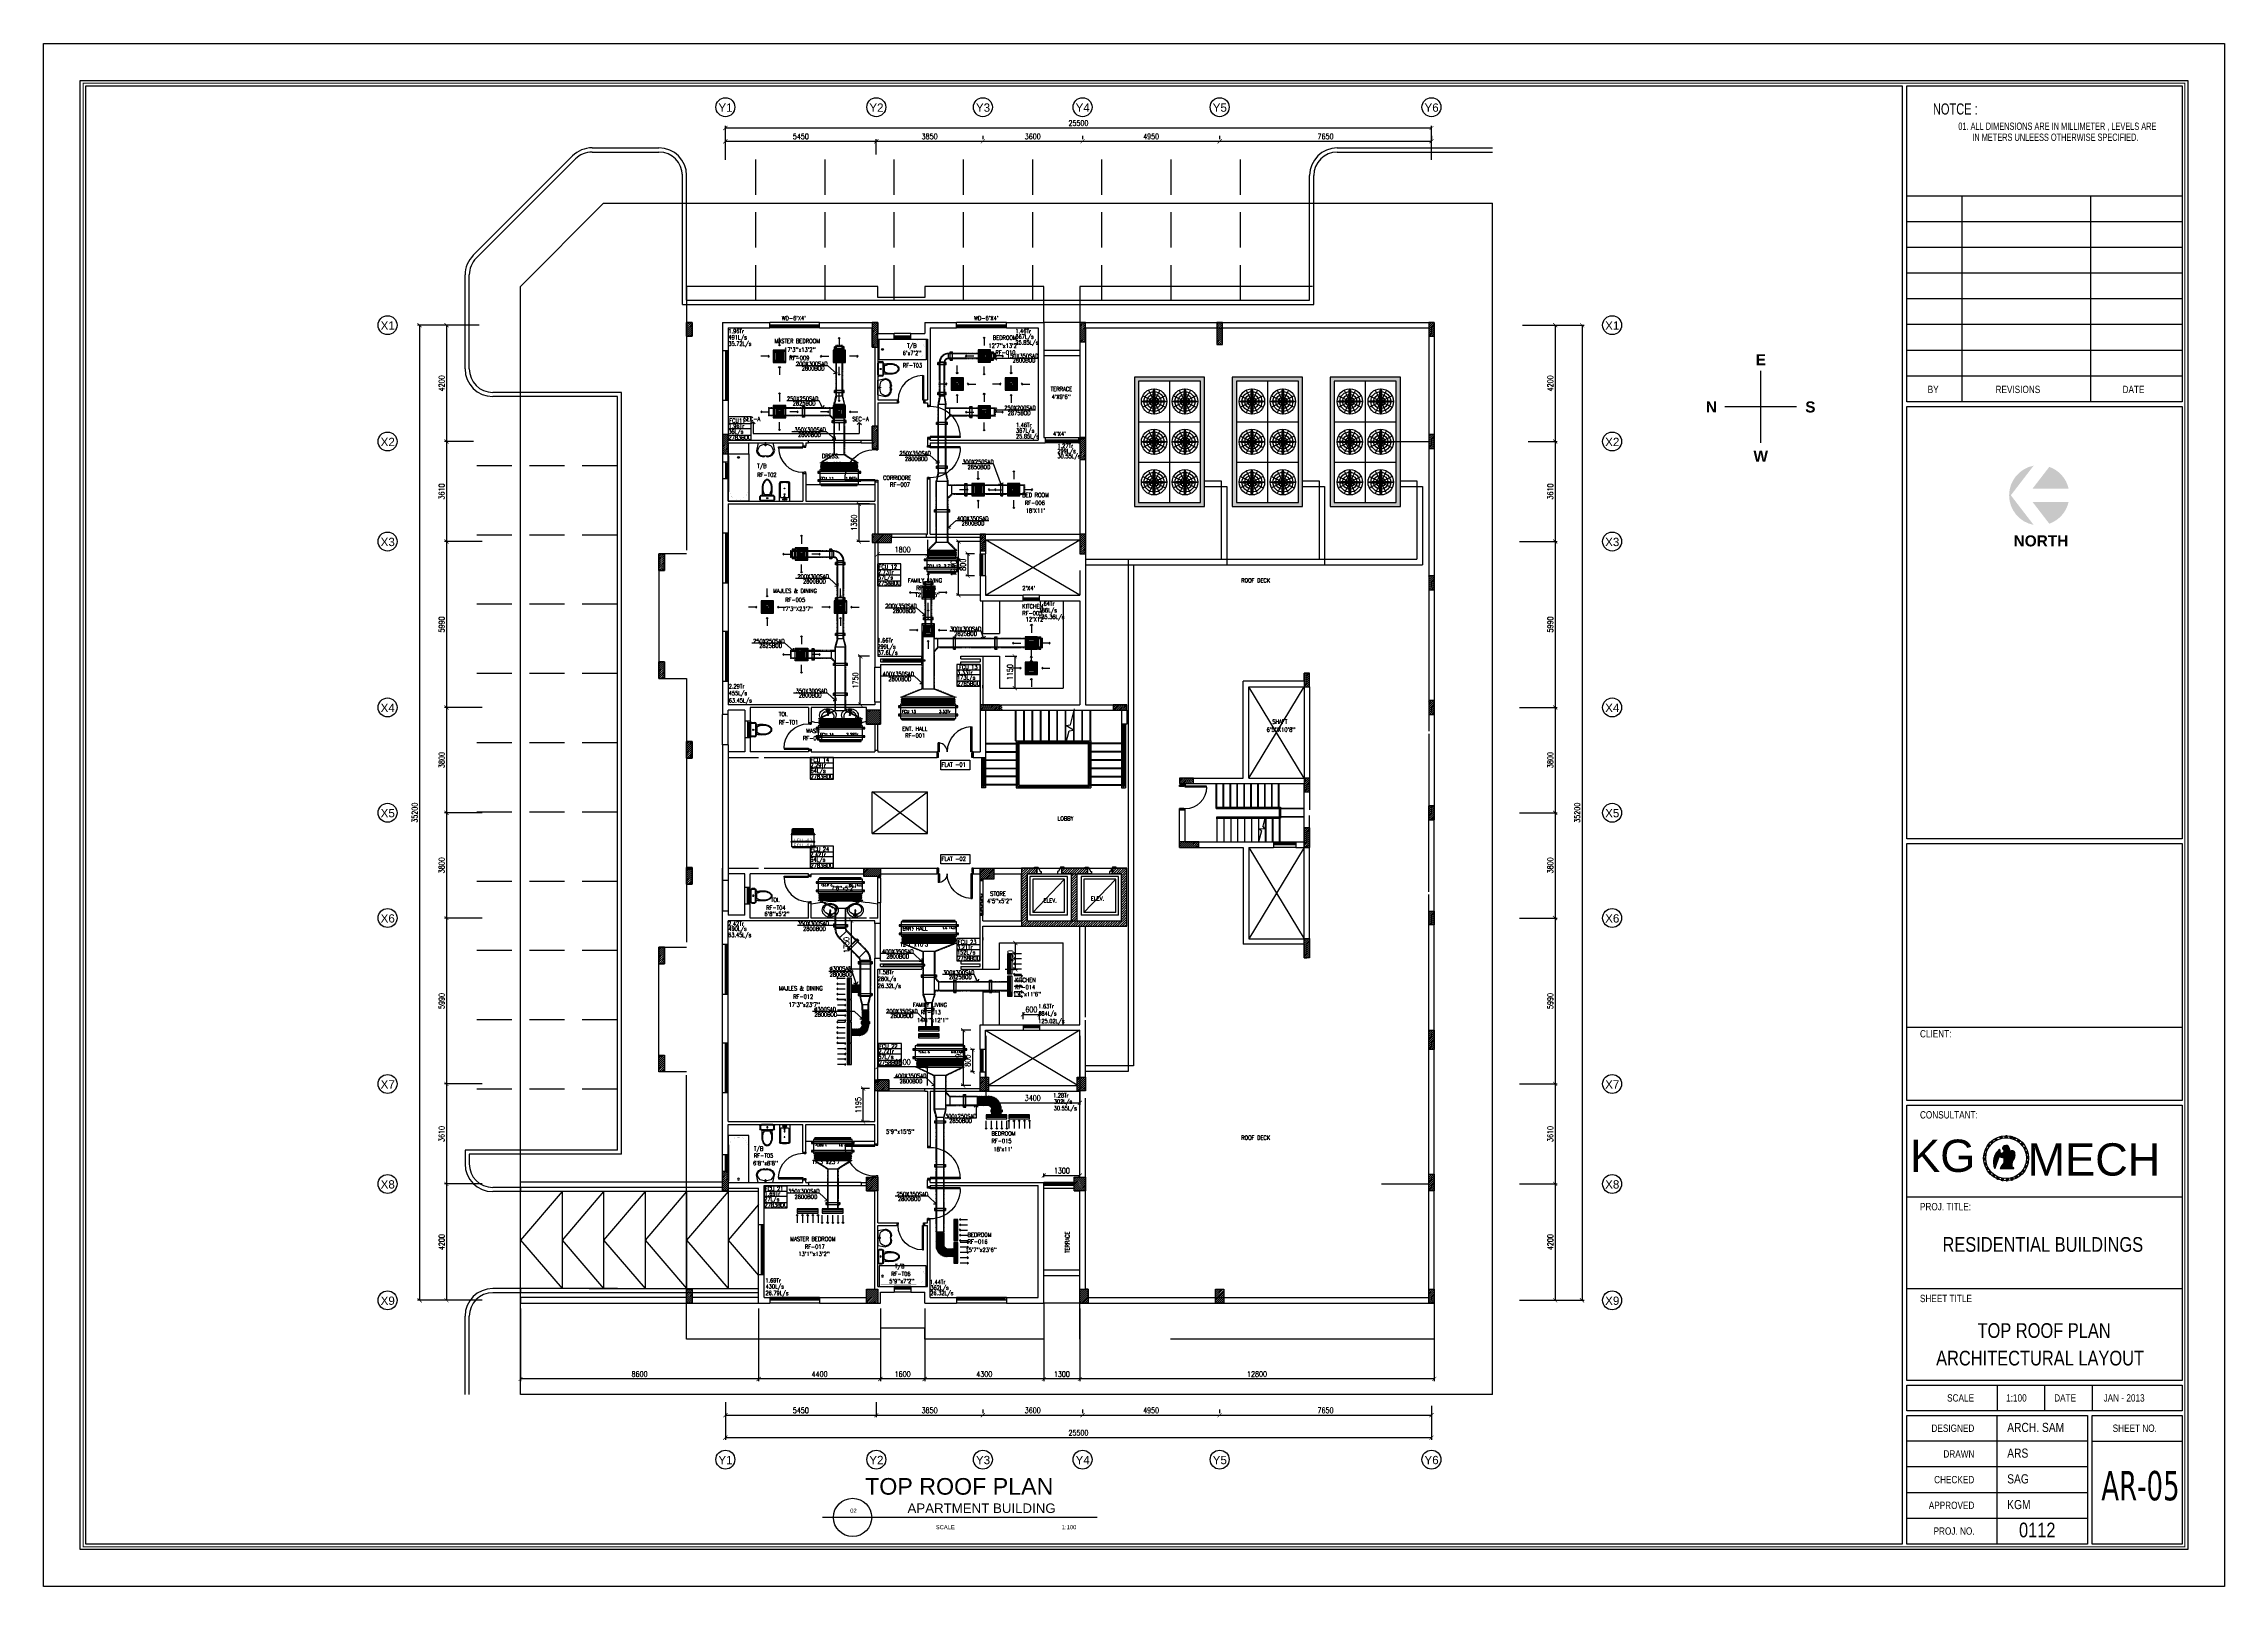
# Model space of a CAD drawing. Header units: millimetres. Extents: x -1288794 to 352264, y -1971533 to -1569871.
# Drawn here: x 273506 to 352264, y -1625558 to -1569871 of the extents above; entities that cross this region are included whole.
import ezdxf
from ezdxf.enums import TextEntityAlignment as Align

# ---------------------------------------------------------------- set-up
doc = ezdxf.new("R2010")
doc.units = ezdxf.units.MM
doc.header["$LTSCALE"] = 500
doc.header["$PDMODE"] = 34
for name, pattern in [('CENTER', [50.8, 31.75, -6.35, 6.35, -6.35]), ('DASHED', [19.05, 12.7, -6.35]), ('DASHED2', [9.525, 6.35, -3.175]), ('HIDDEN', [9.525, 6.35, -3.175]), ('HIDDEN2', [4.7625, 3.175, -1.5875])]:
    doc.linetypes.add(name, pattern=pattern)
for name, color, linetype in [('A-ANNO-DIMS', 1, 'Continuous'), ('A-ANNO-SYMB', 33, 'Continuous'), ('A-ANNO-TEXT', 8, 'Continuous'), ('A-AREA', 8, 'CENTER'), ('A-DOOR', 4, 'Continuous'), ('A-FLOR-OVHD', 4, 'DASHED2'), ('A-FLOR-PFIX', 8, 'Continuous'), ('A-FLOR-SPCL', 8, 'Continuous'), ('A-FLOR-STRS', 8, 'Continuous'), ('A-GLAZ', 5, 'Continuous'), ('A-WALL-FULL', 8, 'Continuous'), ('AC- SUIPPOR', 7, 'HIDDEN'), ('AC-CHR', 60, 'Continuous'), ('AC-CHS', 30, 'Continuous'), ('AC-HLTEXT', 100, 'Continuous'), ('AC-SAD', 3, 'Continuous'), ('AC-SAD TEXT', 3, 'Continuous'), ('AC-UNIT', 5, 'Continuous'), ('CHILLER Line', 4, 'Continuous'), ('FCU-AC', 160, 'Continuous'), ('HATCH', 251, 'Continuous'), ('L-WALK', 8, 'Continuous'), ('LINE', 1, 'Continuous'), ('LOGO LINE', 7, 'Continuous'), ('LOGO1LINE', 7, 'Continuous'), ('LOGOHATCH02', 8, 'Continuous'), ('M-HANGER', 30, 'Continuous'), ('RAD DIF', 10, 'Continuous'), ('RAD RIGHT', 1, 'Continuous'), ('RETURN GRILL RIGHT', 1, 'Continuous'), ('S-COL- HACT.', 9, 'Continuous'), ('S-COL.', 8, 'Continuous'), ('SAD RIGHT', 3, 'Continuous'), ('SUPPLY GRILL RIGHT', 3, 'Continuous'), ('TEXT', 4, 'Continuous'), ('TEXTO', 140, 'Continuous'), ('WALL', 42, 'Continuous')]:
    doc.layers.add(name, color=color, linetype=linetype)
doc.layers.add('INSULATION', color=1, linetype='Continuous', lineweight=5)
doc.styles.add('ISTILO', font='sanss___.ttf', dxfattribs={"width": 0.8, "height": 400})
doc.styles.add('MKL', font='swisse.ttf')
doc.styles.add('ROMAND', font='romand')
doc.styles.add('ROMANS', font='romans.shx', dxfattribs={"width": 0.8})
doc.styles.add('SANSSERIF', font='sas_____.pfb')
doc.styles.add('SANSSERIFBOLD', font='sasb____.pfb')
doc.styles.add('SIMPLEX', font='simplex.shx', dxfattribs={"width": 0.8})
doc.styles.add('STYLUS BT', font='stylu.ttf', dxfattribs={"width": 0.5})
doc.styles.add('TAHOMA', font='tahoma.ttf', dxfattribs={"width": 0.7})
doc.dimstyles.new('100 of DIM2', dxfattribs={"dimscale": 0, "dimtxt": 200, "dimasz": 150, "dimexe": 75, "dimexo": 200, "dimgap": 75, "dimtad": 1, "dimdec": 0, "dimrnd": 5, "dimzin": 0, "dimdsep": 46, "dimtxsty": 'ROMANS', "dimblk": 'ARCHTICK', "dimcen": 100, "dimclrd": 94, "dimclre": 94, "dimclrt": 2, "dimadec": 0, "dimazin": 0, "dimtfac": 1, "dimtdec": 0, "dimtofl": 0, "dimtmove": 2, "dimatfit": 3, "dimldrblk": 'OPEN90', "dimfxl": 75, "dimtolj": 1, "dimtzin": 0, "dimarcsym": 0})
pattern_1 = [(45, (1420082.95, -1215620.816), (-35.355339, 35.355339), [])]
pattern_2 = [(45, (540622.95, -1616057.58), (-35.355339, 35.355339), [])]

# ---------------------------------------------------------------- blocks, each defined once
blk = doc.blocks.new('D-120-R1')
for p, q in [((-80, 1180), (-40, 1180)), ((-80, 1180), (-80, 100)), ((-40, 1180), (-40, 55)), ((-1200, 100), (-1160, 100)), ((-1200, 100), (-1200, 0)), ((-1160, 100), (-1160, 55)), ((-1160, 55), (-1150, 55)), ((-1150, 55), (-1150, 0)), ((-80, 100), (0, 100)), ((-50, 55), (-40, 55)), ((-50, 55), (-50, 0)), ((-50, 0), (0, 0)), ((0, 100), (0, 0)), ((-1200, 0), (-1150, 0))]:
    blk.add_line(p, q)
at = {"linetype": 'Continuous'}
blk.add_arc((-80, 100), 1080, 90, 180, dxfattribs=at)
blk = doc.blocks.new('D-100-R1')
for p, q in [((-80, 980), (-80, 100)), ((-80, 980), (-40, 980)), ((-40, 980), (-40, 55)), ((-1000, 100), (-1000, 0)), ((-1000, 100), (-960, 100)), ((-960, 100), (-960, 55)), ((-960, 55), (-950, 55)), ((-950, 55), (-950, 0)), ((-80, 100), (0, 100)), ((-50, 55), (-50, 0)), ((-50, 55), (-40, 55)), ((-50, 0), (0, 0)), ((0, 100), (0, 0)), ((-1000, 0), (-950, 0))]:
    blk.add_line(p, q)
at = {"linetype": 'Continuous'}
blk.add_arc((-80, 100), 880, 90, 180, dxfattribs=at)
blk = doc.blocks.new('WC-1')
for p, q in [((-210, 0), (210, 0)), ((-260, -160), (-260, -50)), ((-235, -160), (-235, -50)), ((-210, -25), (210, -25)), ((210, -185), (-210, -185)), ((210, -210), (-210, -210)), ((91, -223), (-91, -223)), ((86, -235), (-86, -235)), ((235, -50), (235, -160)), ((260, -50), (260, -160))]:
    blk.add_line(p, q)
for radius in [22.1, 17.1]:
    blk.add_circle((-6, -107), radius)
for centre, radius, start, end in [((-210, -50), 50, 90, 180), ((-210, -160), 50, 180, 270), ((-210, -50), 25, 90, 180), ((-210, -160), 25, 180, 270), ((722, -383), 904, 168.95288, 184.06317), ((352, -470), 532, 177.55413, 180), ((352, -470), 532, 180, 193.52342), ((352, -470), 520, 166.47658, 180), ((352, -470), 520, 180, 193.52342), ((178, -512), 353, 193.52342, 210.14139), ((352, -470), 507, 166.47658, 180), ((352, -470), 507, 180, 193.52342), ((178, -428), 341, 149.85861, 166.47658), ((178, -512), 341, 193.52342, 210.14139), ((178, -428), 328, 149.85861, 166.47658), ((178, -512), 328, 193.52342, 210.14139), ((69, -575), 226, 210.14139, 234.49716), ((69, -365), 214, 138.41516, 149.85861), ((69, -575), 214, 210.14139, 234.49716), ((69, -365), 201, 139.99435, 149.85861), ((69, -575), 201, 210.14139, 234.49716), ((0, -672), 108, 234.49716, 270), ((0, -672), 95.9, 234.49716, 270), ((0, -672), 83.4, 234.49716, 270), ((0, -672), 83.4, 270, 305.50284), ((0, -672), 95.9, 270, 305.50284), ((0, -672), 108, 270, 305.50284), ((-69, -575), 201, 305.50284, 329.85861), ((-69, -575), 214, 305.50284, 329.85861), ((-69, -575), 226, 305.50284, 329.85861), ((-69, -365), 201, 30.14139, 40.00565), ((-69, -365), 214, 30.14139, 41.58484), ((-178, -428), 328, 13.52342, 30.14139), ((-178, -512), 328, 329.85861, 346.47658), ((-178, -428), 341, 13.52342, 30.14139), ((-178, -512), 341, 329.85861, 346.47658), ((-178, -512), 353, 329.85861, 346.47658), ((-352, -470), 507, 360, 13.52342), ((-352, -470), 507, 346.47658, 360), ((-352, -470), 520, 360, 13.52342), ((-352, -470), 520, 346.47658, 360), ((-352, -470), 532, 346.47658, 360), ((-352, -470), 532, 360, 2.44587), ((210, -50), 50, 360, 90), ((210, -50), 25, 360, 90), ((210, -160), 25, 270, 360), ((210, -160), 50, 270, 360)]:
    blk.add_arc(centre, radius, start, end)
at = {"linetype": 'Continuous', "ltscale": 50}
blk.add_arc((-722, -383), 904, 355.93683, 11.04712, dxfattribs=at)
blk = doc.blocks.new('W-60')
for p, q in [((600, 100), (0, 100)), ((600, 0), (0, 0)), ((40, 0), (40, 100)), ((560, 100), (560, 0))]:
    blk.add_line(p, q)
at = {"linetype": 'Continuous'}
for p, q in [((560, 53), (40, 53)), ((560, 47), (40, 47))]:
    blk.add_line(p, q, dxfattribs=at)
blk = doc.blocks.new('BIDET-1')
for p, q in [((175, 0), (-175, 0)), ((-185, -10), (-185, -649)), ((-150, -155), (-150, -649)), ((-15, -125), (-120, -125)), ((-39, -59), (-69, -59)), ((-54, -44), (-54, -74)), ((-15, -54), (-15, -174)), ((12, -250), (-12, -250)), ((-9, -259), (9, -241)), ((-9, -241), (9, -259)), ((0, -238), (0, -262)), ((15, -54), (15, -174)), ((120, -125), (15, -125)), ((39, -59), (69, -59)), ((54, -44), (54, -74)), ((150, -155), (150, -649)), ((185, -10), (185, -649))]:
    blk.add_line(p, q)
for centre, radius in [((-54, -59), 25), ((-54, -59), 20), ((-54, -59), 15.2), ((-54, -59), 10.2), ((0, -250), 17.5), ((0, -250), 12.5), ((0, -457), 12.5), ((0, -457), 10), ((54, -59), 20), ((54, -59), 15.2), ((54, -59), 10.2)]:
    blk.add_circle(centre, radius)
for centre, radius, start, end in [((-175, -10), 10, 90, 180), ((175, -10), 10, 0, 90), ((-140, -649), 45, 180, 265.20622), ((-120, -155), 30, 90, 180), ((-140, -649), 10, 180, 265.20622), ((0, 1020), 1720, 265.20622, 274.79378), ((0, 1020), 1685, 265.20622, 274.79378), ((0, -54), 20, 318.59038, 221.40962), ((0, -54), 15, 0, 180), ((0, -174), 15, 180, 0), ((120, -155), 30, 0, 90), ((140, -649), 10, 274.79378, 0), ((140, -649), 45, 274.79378, 0)]:
    blk.add_arc(centre, radius, start, end)
blk = doc.blocks.new('LAV-4')
for p, q in [((-266, 0), (-322, -283)), ((-266, 0), (268, 0)), ((268, 0), (324, -280)), ((-48, -500), (-75, -500)), ((75, -500), (50, -500))]:
    blk.add_line(p, q)
for points in [[(-25, 0), (-25, -18), (25, -18), (25, 0)], [(-9, -20), (-9, -57), (8, -57), (8, -20)]]:
    blk.add_lwpolyline(points, close=True)
blk.add_circle((0, -91), 15.4)
for centre, radius, start, end in [((-75, -250), 250, 187.67842, 270), ((74, -366), 375, 135.33332, 167.14321), ((-75, -250), 220, 188.58141, 289.95234), ((0, -539), 477, 66.12608, 113.87396), ((1, -527), 55.9, 28.78265, 151.21735), ((75, -250), 220, 250.0878, 350.85148), ((50, -499), 0, 238.18833, 0), ((75, -250), 250, 270, 353.01209), ((-74, -366), 375, 12.51988, 44.66672)]:
    blk.add_arc(centre, radius, start, end)
blk = doc.blocks.new('BT-2')
blk.add_lwpolyline([(0, 750), (1700, 750), (1700, 0), (0, 0)], close=True)
at = {"const_width": 2}
blk.add_lwpolyline([(60, 690), (1340, 690, -0.414214), (1640, 390), (1640, 360, -0.414214), (1340, 60), (60, 60)], format="xyb", close=True, dxfattribs=at)
blk.add_circle((125, 375), 31.9)
blk = doc.blocks.new('W-180')
for p, q in [((1800, 100), (0, 100)), ((1800, 0), (0, 0)), ((40, 0), (40, 100)), ((1760, 100), (1760, 0))]:
    blk.add_line(p, q)
at = {"linetype": 'Continuous'}
for p, q in [((1760, 53), (40, 53)), ((1760, 47), (40, 47))]:
    blk.add_line(p, q, dxfattribs=at)
blk = doc.blocks.new('W-80')
for p, q in [((800, 100), (0, 100)), ((800, 0), (0, 0)), ((40, 0), (40, 100)), ((760, 100), (760, 0))]:
    blk.add_line(p, q)
at = {"linetype": 'Continuous'}
for p, q in [((760, 53), (40, 53)), ((760, 47), (40, 47))]:
    blk.add_line(p, q, dxfattribs=at)
blk = doc.blocks.new('D-130-R')
for p, q in [((1220, 200), (1220, 1100)), ((1220, 1100), (1260, 1100)), ((1260, 200), (1260, 1100)), ((0, 0), (0, 200)), ((80, 200), (0, 200)), ((50, 0), (0, 0)), ((80, 520), (40, 520)), ((40, 200), (40, 520)), ((40, 150), (40, 200)), ((50, 150), (40, 150)), ((50, 0), (50, 150)), ((80, 200), (80, 520)), ((1300, 200), (1220, 200)), ((1260, 150), (1250, 150)), ((1250, 0), (1250, 150)), ((1300, 0), (1250, 0)), ((1260, 150), (1260, 200)), ((1300, 0), (1300, 200))]:
    blk.add_line(p, q)
for centre, radius, start, end in [((1260, 200), 900, 92.54732, 180), ((40, 200), 320, 0, 82.81924)]:
    blk.add_arc(centre, radius, start, end)
blk = doc.blocks.new('W-120')
for p, q in [((1200, 100), (0, 100)), ((1200, 0), (0, 0)), ((40, 0), (40, 100)), ((1160, 100), (1160, 0))]:
    blk.add_line(p, q)
at = {"linetype": 'Continuous'}
for p, q in [((1160, 53), (40, 53)), ((1160, 47), (40, 47))]:
    blk.add_line(p, q, dxfattribs=at)
blk = doc.blocks.new('D-90-R')
for p, q in [((-80, 980), (-40, 980)), ((-80, 980), (-80, 200)), ((-40, 980), (-40, 155)), ((-900, 200), (-860, 200)), ((-900, 200), (-900, 0)), ((-860, 200), (-860, 155)), ((-860, 155), (-850, 155)), ((-850, 155), (-850, 0)), ((-80, 200), (0, 200)), ((-50, 155), (-40, 155)), ((-50, 155), (-50, 0)), ((-50, 0), (0, 0)), ((0, 200), (0, 0)), ((-900, 0), (-850, 0))]:
    blk.add_line(p, q)
at = {"linetype": 'Continuous'}
blk.add_arc((-80, 200), 780, 90, 180, dxfattribs=at)
blk = doc.blocks.new('LAV-2')
for p, q in [((-102, 330), (-23, 330)), ((-21, 393), (-55, 399)), ((-21, 369), (-55, 363)), ((-24, 385), (-49, 381)), ((-24, 377), (-49, 381)), ((-25, 381), (-13, 258)), ((-19, 381), (17, 381)), ((-1, 363), (-1, 399)), ((23, 381), (11, 257)), ((53, 399), (20, 393)), ((53, 363), (20, 369)), ((21, 329), (101, 329)), ((47, 381), (23, 385)), ((47, 381), (23, 376))]:
    blk.add_line(p, q)
for centre, radius in [((-1, 381), 24), ((-1, 381), 18), ((-1, 209), 18), ((-1, 209), 13.2)]:
    blk.add_circle(centre, radius)
blk.add_arc((-1, 257), 12, 179.80529, 359.80529)
for centre, major_axis, ratio in [((-1, 202), (-300, 1), 0.8), ((53, 381), (0.1, 18), 0.333333)]:
    blk.add_ellipse(centre, major_axis=major_axis, ratio=ratio)
blk.add_ellipse((-1, 166), major_axis=(-228, 1), ratio=0.8, start_param=5.174, end_param=10.533963)
at = {"extrusion": (0, 0, -1)}
blk.add_ellipse((-55, 381), major_axis=(0.1, 18), ratio=0.333333, dxfattribs=at)
for points, knots in [([(-55, 365), (-55, 366), (-55, 366), (-55, 366), (-55, 366), (-56, 367), (-56, 368), (-57, 370), (-57, 371), (-58, 374), (-58, 375), (-58, 379), (-58, 381), (-58, 386), (-58, 388), (-57, 392), (-57, 393), (-56, 394), (-56, 395), (-55, 396), (-55, 396), (-55, 396), (-55, 397), (-55, 397)], [3.378318, 3.378318, 3.378318, 3.378318, 3.519844, 3.519844, 3.66137, 3.66137, 3.925951, 3.925951, 4.190531, 4.190531, 4.455112, 4.455112, 4.86737, 4.86737, 5.279628, 5.279628, 5.565785, 5.565785, 5.785568, 5.785568, 5.957, 5.957, 6.04646, 6.04646, 6.04646, 6.04646]), ([(-55, 397), (-55, 397), (-54, 396), (-54, 396), (-54, 396), (-53, 395), (-53, 394), (-52, 392), (-52, 391), (-52, 388), (-51, 387), (-51, 383), (-51, 381), (-51, 376), (-52, 374), (-52, 370), (-53, 369), (-53, 368), (-54, 367), (-54, 366), (-54, 366), (-55, 366), (-55, 365), (-55, 365)], [0.236726, 0.236726, 0.236726, 0.236726, 0.378252, 0.378252, 0.519778, 0.519778, 0.784358, 0.784358, 1.048939, 1.048939, 1.313519, 1.313519, 1.725777, 1.725777, 2.138035, 2.138035, 2.424192, 2.424192, 2.643976, 2.643976, 2.815407, 2.815407, 2.904867, 2.904867, 2.904867, 2.904867]), ([(53, 396), (53, 396), (53, 396), (53, 396), (53, 395), (52, 394), (52, 394), (51, 392), (51, 390), (50, 388), (50, 386), (50, 383), (50, 380), (50, 376), (50, 373), (51, 370), (51, 369), (52, 367), (52, 367), (53, 366), (53, 365), (53, 365), (53, 365), (53, 365)], [0.236726, 0.236726, 0.236726, 0.236726, 0.378252, 0.378252, 0.519778, 0.519778, 0.784358, 0.784358, 1.048939, 1.048939, 1.313519, 1.313519, 1.725777, 1.725777, 2.138035, 2.138035, 2.424192, 2.424192, 2.643976, 2.643976, 2.815407, 2.815407, 2.904867, 2.904867, 2.904867, 2.904867]), ([(53, 365), (53, 365), (53, 365), (54, 366), (54, 366), (55, 367), (55, 368), (56, 370), (56, 371), (56, 373), (57, 375), (57, 379), (57, 381), (57, 386), (56, 388), (56, 391), (55, 392), (55, 394), (54, 395), (54, 396), (54, 396), (54, 396), (53, 396), (53, 396)], [3.378318, 3.378318, 3.378318, 3.378318, 3.519844, 3.519844, 3.66137, 3.66137, 3.925951, 3.925951, 4.190531, 4.190531, 4.455112, 4.455112, 4.86737, 4.86737, 5.279628, 5.279628, 5.565785, 5.565785, 5.785568, 5.785568, 5.957, 5.957, 6.04646, 6.04646, 6.04646, 6.04646])]:
    blk.add_open_spline(points, degree=3, knots=knots)
blk = doc.blocks.new('_ArchTick')
at = {"color": 0, "linetype": 'ByBlock', "const_width": 0.15}
blk.add_lwpolyline([(-0.5, -0.5), (0.5, 0.5)], dxfattribs=at)
blk = doc.blocks.new('*D153')
at = {"layer": 'A-ANNO-DIMS', "color": 94, "lineweight": -2, "ltscale": 3, "transparency": 16777216}
for p, q in [((307427.76457, -1573195.60684), (307427.76457, -1573320.60684)), ((307427.76457, -1573395.60684), (311027.76457, -1573395.60684)), ((311027.76457, -1573195.60684), (311027.76457, -1573320.60684))]:
    blk.add_line(p, q, dxfattribs=at)
at = {"layer": 'Defpoints', "color": 0, "ltscale": 3, "transparency": 16777216}
for p in [(307427.76457, -1573395.60684), (311027.76457, -1573395.60684), (311027.76457, -1573395.60684)]:
    blk.add_point(p, dxfattribs=at)
at = {"layer": 'A-ANNO-DIMS', "color": 94, "lineweight": -2, "ltscale": 3, "transparency": 16777216, "xscale": 150, "yscale": 150, "zscale": 150, "rotation": 180}
blk.add_blockref('_ArchTick', (307427.76457, -1573395.60684), dxfattribs=at)
at = {"layer": 'A-ANNO-DIMS', "color": 94, "lineweight": -2, "ltscale": 3, "transparency": 16777216, "xscale": 150, "yscale": 150, "zscale": 150}
blk.add_blockref('_ArchTick', (311027.76457, -1573395.60684), dxfattribs=at)
at = {"layer": 'A-ANNO-DIMS', "color": 2, "ltscale": 3, "transparency": 16777216, "insert": (309227.76457, -1573220.60684), "char_height": 200, "attachment_point": 5, "style": 'ROMANS'}
blk.add_mtext('\\A1;3600', dxfattribs=at)
blk = doc.blocks.new('_Open90')
at = {"color": 0, "linetype": 'ByBlock', "lineweight": -2}
for p, q in [((0, 0), (-1, 0)), ((-0.5, 0.5), (0, 0)), ((0, 0), (-0.5, -0.5))]:
    blk.add_line(p, q, dxfattribs=at)
blk = doc.blocks.new('*D154')
at = {"layer": 'A-ANNO-DIMS', "color": 94, "lineweight": -2, "ltscale": 3, "transparency": 16777216}
for p, q in [((315977.76457, -1573195.60684), (315977.76457, -1573320.60684)), ((315977.76457, -1573395.60684), (323627.76457, -1573395.60684)), ((323627.76457, -1573195.60684), (323627.76457, -1573320.60684))]:
    blk.add_line(p, q, dxfattribs=at)
at = {"layer": 'Defpoints', "color": 0, "ltscale": 3, "transparency": 16777216}
for p in [(315977.76457, -1573395.60684), (323627.76457, -1573395.60684), (323627.76457, -1573395.60684)]:
    blk.add_point(p, dxfattribs=at)
at = {"layer": 'A-ANNO-DIMS', "color": 94, "lineweight": -2, "ltscale": 3, "transparency": 16777216, "xscale": 150, "yscale": 150, "zscale": 150, "rotation": 180}
blk.add_blockref('_ArchTick', (315977.76457, -1573395.60684), dxfattribs=at)
at = {"layer": 'A-ANNO-DIMS', "color": 94, "lineweight": -2, "ltscale": 3, "transparency": 16777216, "xscale": 150, "yscale": 150, "zscale": 150}
blk.add_blockref('_ArchTick', (323627.76457, -1573395.60684), dxfattribs=at)
at = {"layer": 'A-ANNO-DIMS', "color": 2, "ltscale": 3, "transparency": 16777216, "insert": (319802.76457, -1573220.60684), "char_height": 200, "attachment_point": 5, "style": 'ROMANS'}
blk.add_mtext('\\A1;7650', dxfattribs=at)
blk = doc.blocks.new('*D155')
at = {"layer": 'A-ANNO-DIMS', "color": 94, "lineweight": -2, "ltscale": 3, "transparency": 16777216}
for p, q in [((298128, -1573871), (298128, -1573321)), ((298128, -1573396), (303578, -1573396)), ((303578, -1573871), (303578, -1573321))]:
    blk.add_line(p, q, dxfattribs=at)
at = {"layer": 'Defpoints', "color": 0, "ltscale": 3, "transparency": 16777216}
for p in [(303578, -1573396), (298128, -1574071), (303578, -1574071)]:
    blk.add_point(p, dxfattribs=at)
at = {"layer": 'A-ANNO-DIMS', "color": 94, "lineweight": -2, "ltscale": 3, "transparency": 16777216, "xscale": 150, "yscale": 150, "zscale": 150, "rotation": 180}
blk.add_blockref('_ArchTick', (298128, -1573396), dxfattribs=at)
at = {"layer": 'A-ANNO-DIMS', "color": 94, "lineweight": -2, "ltscale": 3, "transparency": 16777216, "xscale": 150, "yscale": 150, "zscale": 150}
blk.add_blockref('_ArchTick', (303578, -1573396), dxfattribs=at)
at = {"layer": 'A-ANNO-DIMS', "color": 2, "ltscale": 3, "transparency": 16777216, "insert": (300853, -1573221), "char_height": 200, "attachment_point": 5, "style": 'ROMANS'}
blk.add_mtext('\\A1;5450', dxfattribs=at)
blk = doc.blocks.new('*D156')
at = {"layer": 'A-ANNO-DIMS', "color": 94, "lineweight": -2, "ltscale": 3, "transparency": 16777216}
for p, q in [((303578, -1573871), (303578, -1573321)), ((303578, -1573396), (307428, -1573396)), ((307428, -1573196), (307428, -1573321))]:
    blk.add_line(p, q, dxfattribs=at)
at = {"layer": 'Defpoints', "color": 0, "ltscale": 3, "transparency": 16777216}
for p in [(307428, -1573396), (307428, -1573396), (303578, -1574071)]:
    blk.add_point(p, dxfattribs=at)
at = {"layer": 'A-ANNO-DIMS', "color": 94, "lineweight": -2, "ltscale": 3, "transparency": 16777216, "xscale": 150, "yscale": 150, "zscale": 150, "rotation": 180}
blk.add_blockref('_ArchTick', (303578, -1573396), dxfattribs=at)
at = {"layer": 'A-ANNO-DIMS', "color": 94, "lineweight": -2, "ltscale": 3, "transparency": 16777216, "xscale": 150, "yscale": 150, "zscale": 150}
blk.add_blockref('_ArchTick', (307428, -1573396), dxfattribs=at)
at = {"layer": 'A-ANNO-DIMS', "color": 2, "ltscale": 3, "transparency": 16777216, "insert": (305503, -1573221), "char_height": 200, "attachment_point": 5, "style": 'ROMANS'}
blk.add_mtext('\\A1;3850', dxfattribs=at)
blk = doc.blocks.new('*D157')
at = {"layer": 'A-ANNO-DIMS', "color": 94, "lineweight": -2, "ltscale": 3, "transparency": 16777216}
for p, q in [((311027.76457, -1573195.60684), (311027.76457, -1573320.60684)), ((311027.76457, -1573395.60684), (315977.76457, -1573395.60684)), ((315977.76457, -1573195.60684), (315977.76457, -1573320.60684))]:
    blk.add_line(p, q, dxfattribs=at)
at = {"layer": 'Defpoints', "color": 0, "ltscale": 3, "transparency": 16777216}
for p in [(311027.76457, -1573395.60684), (315977.76457, -1573395.60684), (315977.76457, -1573395.60684)]:
    blk.add_point(p, dxfattribs=at)
at = {"layer": 'A-ANNO-DIMS', "color": 94, "lineweight": -2, "ltscale": 3, "transparency": 16777216, "xscale": 150, "yscale": 150, "zscale": 150, "rotation": 180}
blk.add_blockref('_ArchTick', (311027.76457, -1573395.60684), dxfattribs=at)
at = {"layer": 'A-ANNO-DIMS', "color": 94, "lineweight": -2, "ltscale": 3, "transparency": 16777216, "xscale": 150, "yscale": 150, "zscale": 150}
blk.add_blockref('_ArchTick', (315977.76457, -1573395.60684), dxfattribs=at)
at = {"layer": 'A-ANNO-DIMS', "color": 2, "ltscale": 3, "transparency": 16777216, "insert": (313502.76457, -1573220.60684), "char_height": 200, "attachment_point": 5, "style": 'ROMANS'}
blk.add_mtext('\\A1;4950', dxfattribs=at)
blk = doc.blocks.new('*D158')
at = {"layer": 'A-ANNO-DIMS', "color": 94, "lineweight": -2, "ltscale": 3, "transparency": 16777216}
for p, q in [((298128, -1574066), (298128, -1572840)), ((298128, -1572915), (323628, -1572915)), ((323628, -1574066), (323628, -1572840))]:
    blk.add_line(p, q, dxfattribs=at)
at = {"layer": 'Defpoints', "color": 0, "ltscale": 3, "transparency": 16777216}
for p in [(323628, -1572915), (298128, -1574266), (323628, -1574266)]:
    blk.add_point(p, dxfattribs=at)
at = {"layer": 'A-ANNO-DIMS', "color": 94, "lineweight": -2, "ltscale": 3, "transparency": 16777216, "xscale": 150, "yscale": 150, "zscale": 150, "rotation": 180}
blk.add_blockref('_ArchTick', (298128, -1572915), dxfattribs=at)
at = {"layer": 'A-ANNO-DIMS', "color": 94, "lineweight": -2, "ltscale": 3, "transparency": 16777216, "xscale": 150, "yscale": 150, "zscale": 150}
blk.add_blockref('_ArchTick', (323628, -1572915), dxfattribs=at)
at = {"layer": 'A-ANNO-DIMS', "color": 2, "ltscale": 3, "transparency": 16777216, "insert": (310878, -1572740), "char_height": 200, "attachment_point": 5, "style": 'ROMANS'}
blk.add_mtext('\\A1;25500', dxfattribs=at)
blk = doc.blocks.new('*D159')
at = {"layer": 'A-ANNO-DIMS', "color": 94, "lineweight": -2, "ltscale": 3, "transparency": 16777216}
for p, q in [((326911, -1580033), (329141, -1580033)), ((329066, -1580033), (329066, -1615233)), ((326911, -1615233), (329141, -1615233))]:
    blk.add_line(p, q, dxfattribs=at)
at = {"layer": 'Defpoints', "color": 0, "ltscale": 3, "transparency": 16777216}
for p in [(326711, -1580033), (326711, -1615233), (329066, -1615233)]:
    blk.add_point(p, dxfattribs=at)
at = {"layer": 'A-ANNO-DIMS', "color": 94, "lineweight": -2, "ltscale": 3, "transparency": 16777216, "xscale": 150, "yscale": 150, "zscale": 150}
for p, rotation in [((329066, -1580033), 90), ((329066, -1615233), 270)]:
    blk.add_blockref('_ArchTick', p, dxfattribs=dict(at, rotation=rotation))
at = {"layer": 'A-ANNO-DIMS', "color": 2, "ltscale": 3, "transparency": 16777216, "insert": (328891, -1597633), "char_height": 200, "attachment_point": 5, "rotation": 90, "style": 'ROMANS'}
blk.add_mtext('\\A1;35200', dxfattribs=at)
blk = doc.blocks.new('*D160')
at = {"layer": 'A-ANNO-DIMS', "color": 94, "lineweight": -2, "ltscale": 3, "transparency": 16777216}
for p, q in [((327116, -1580033), (328168, -1580033)), ((328093, -1580033), (328093, -1584233)), ((327116, -1584233), (328168, -1584233))]:
    blk.add_line(p, q, dxfattribs=at)
at = {"layer": 'Defpoints', "color": 0, "ltscale": 3, "transparency": 16777216}
for p in [(326916, -1580033), (326916, -1584233), (328093, -1584233)]:
    blk.add_point(p, dxfattribs=at)
at = {"layer": 'A-ANNO-DIMS', "color": 94, "lineweight": -2, "ltscale": 3, "transparency": 16777216, "xscale": 150, "yscale": 150, "zscale": 150}
for p, rotation in [((328093, -1580033), 90), ((328093, -1584233), 270)]:
    blk.add_blockref('_ArchTick', p, dxfattribs=dict(at, rotation=rotation))
at = {"layer": 'A-ANNO-DIMS', "color": 2, "ltscale": 3, "transparency": 16777216, "insert": (327918, -1582133), "char_height": 200, "attachment_point": 5, "rotation": 90, "style": 'ROMANS'}
blk.add_mtext('\\A1;4200', dxfattribs=at)
blk = doc.blocks.new('*D161')
at = {"layer": 'A-ANNO-DIMS', "color": 94, "lineweight": -2, "ltscale": 3, "transparency": 16777216}
for p, q in [((327116, -1584233), (328168, -1584233)), ((328093, -1584233), (328093, -1587843)), ((326802, -1587843), (328168, -1587843))]:
    blk.add_line(p, q, dxfattribs=at)
at = {"layer": 'Defpoints', "color": 0, "ltscale": 3, "transparency": 16777216}
for p in [(326916, -1584233), (326602, -1587843), (328093, -1587843)]:
    blk.add_point(p, dxfattribs=at)
at = {"layer": 'A-ANNO-DIMS', "color": 94, "lineweight": -2, "ltscale": 3, "transparency": 16777216, "xscale": 150, "yscale": 150, "zscale": 150}
for p, rotation in [((328093, -1584233), 90), ((328093, -1587843), 270)]:
    blk.add_blockref('_ArchTick', p, dxfattribs=dict(at, rotation=rotation))
at = {"layer": 'A-ANNO-DIMS', "color": 2, "ltscale": 3, "transparency": 16777216, "insert": (327918, -1586038), "char_height": 200, "attachment_point": 5, "rotation": 90, "style": 'ROMANS'}
blk.add_mtext('\\A1;3610', dxfattribs=at)
blk = doc.blocks.new('*D162')
at = {"layer": 'A-ANNO-DIMS', "color": 94, "lineweight": -2, "ltscale": 3, "transparency": 16777216}
for p, q in [((326802, -1587843), (328168, -1587843)), ((328093, -1587843), (328093, -1593833)), ((326802, -1593833), (328168, -1593833))]:
    blk.add_line(p, q, dxfattribs=at)
at = {"layer": 'Defpoints', "color": 0, "ltscale": 3, "transparency": 16777216}
for p in [(326602, -1587843), (326602, -1593833), (328093, -1593833)]:
    blk.add_point(p, dxfattribs=at)
at = {"layer": 'A-ANNO-DIMS', "color": 94, "lineweight": -2, "ltscale": 3, "transparency": 16777216, "xscale": 150, "yscale": 150, "zscale": 150}
for p, rotation in [((328093, -1587843), 90), ((328093, -1593833), 270)]:
    blk.add_blockref('_ArchTick', p, dxfattribs=dict(at, rotation=rotation))
at = {"layer": 'A-ANNO-DIMS', "color": 2, "ltscale": 3, "transparency": 16777216, "insert": (327918, -1590838), "char_height": 200, "attachment_point": 5, "rotation": 90, "style": 'ROMANS'}
blk.add_mtext('\\A1;5990', dxfattribs=at)
blk = doc.blocks.new('*D163')
at = {"layer": 'A-ANNO-DIMS', "color": 94, "lineweight": -2, "ltscale": 3, "transparency": 16777216}
for p, q in [((326802, -1593833), (328168, -1593833)), ((328093, -1593833), (328093, -1597633)), ((326802, -1597633), (328168, -1597633))]:
    blk.add_line(p, q, dxfattribs=at)
at = {"layer": 'Defpoints', "color": 0, "ltscale": 3, "transparency": 16777216}
for p in [(326602, -1593833), (326602, -1597633), (328093, -1597633)]:
    blk.add_point(p, dxfattribs=at)
at = {"layer": 'A-ANNO-DIMS', "color": 94, "lineweight": -2, "ltscale": 3, "transparency": 16777216, "xscale": 150, "yscale": 150, "zscale": 150}
for p, rotation in [((328093, -1593833), 90), ((328093, -1597633), 270)]:
    blk.add_blockref('_ArchTick', p, dxfattribs=dict(at, rotation=rotation))
at = {"layer": 'A-ANNO-DIMS', "color": 2, "ltscale": 3, "transparency": 16777216, "insert": (327918, -1595733), "char_height": 200, "attachment_point": 5, "rotation": 90, "style": 'ROMANS'}
blk.add_mtext('\\A1;3800', dxfattribs=at)
blk = doc.blocks.new('*D164')
at = {"layer": 'A-ANNO-DIMS', "color": 94, "lineweight": -2, "ltscale": 3, "transparency": 16777216}
for p, q in [((326802, -1597633), (328168, -1597633)), ((328093, -1597633), (328093, -1601433)), ((326802, -1601433), (328168, -1601433))]:
    blk.add_line(p, q, dxfattribs=at)
at = {"layer": 'Defpoints', "color": 0, "ltscale": 3, "transparency": 16777216}
for p in [(326602, -1597633), (326602, -1601433), (328093, -1601433)]:
    blk.add_point(p, dxfattribs=at)
at = {"layer": 'A-ANNO-DIMS', "color": 94, "lineweight": -2, "ltscale": 3, "transparency": 16777216, "xscale": 150, "yscale": 150, "zscale": 150}
for p, rotation in [((328093, -1597633), 90), ((328093, -1601433), 270)]:
    blk.add_blockref('_ArchTick', p, dxfattribs=dict(at, rotation=rotation))
at = {"layer": 'A-ANNO-DIMS', "color": 2, "ltscale": 3, "transparency": 16777216, "insert": (327918, -1599533), "char_height": 200, "attachment_point": 5, "rotation": 90, "style": 'ROMANS'}
blk.add_mtext('\\A1;3800', dxfattribs=at)
blk = doc.blocks.new('*D165')
at = {"layer": 'A-ANNO-DIMS', "color": 94, "lineweight": -2, "ltscale": 3, "transparency": 16777216}
for p, q in [((326802, -1601433), (328168, -1601433)), ((328093, -1601433), (328093, -1607423)), ((326802, -1607423), (328168, -1607423))]:
    blk.add_line(p, q, dxfattribs=at)
at = {"layer": 'Defpoints', "color": 0, "ltscale": 3, "transparency": 16777216}
for p in [(326602, -1601433), (326602, -1607423), (328093, -1607423)]:
    blk.add_point(p, dxfattribs=at)
at = {"layer": 'A-ANNO-DIMS', "color": 94, "lineweight": -2, "ltscale": 3, "transparency": 16777216, "xscale": 150, "yscale": 150, "zscale": 150}
for p, rotation in [((328093, -1601433), 90), ((328093, -1607423), 270)]:
    blk.add_blockref('_ArchTick', p, dxfattribs=dict(at, rotation=rotation))
at = {"layer": 'A-ANNO-DIMS', "color": 2, "ltscale": 3, "transparency": 16777216, "insert": (327918, -1604428), "char_height": 200, "attachment_point": 5, "rotation": 90, "style": 'ROMANS'}
blk.add_mtext('\\A1;5990', dxfattribs=at)
blk = doc.blocks.new('*D166')
at = {"layer": 'A-ANNO-DIMS', "color": 94, "lineweight": -2, "ltscale": 3, "transparency": 16777216}
for p, q in [((326802, -1607423), (328168, -1607423)), ((328093, -1607423), (328093, -1611033)), ((326802, -1611033), (328168, -1611033))]:
    blk.add_line(p, q, dxfattribs=at)
at = {"layer": 'Defpoints', "color": 0, "ltscale": 3, "transparency": 16777216}
for p in [(326602, -1607423), (326602, -1611033), (328093, -1611033)]:
    blk.add_point(p, dxfattribs=at)
at = {"layer": 'A-ANNO-DIMS', "color": 94, "lineweight": -2, "ltscale": 3, "transparency": 16777216, "xscale": 150, "yscale": 150, "zscale": 150}
for p, rotation in [((328093, -1607423), 90), ((328093, -1611033), 270)]:
    blk.add_blockref('_ArchTick', p, dxfattribs=dict(at, rotation=rotation))
at = {"layer": 'A-ANNO-DIMS', "color": 2, "ltscale": 3, "transparency": 16777216, "insert": (327918, -1609228), "char_height": 200, "attachment_point": 5, "rotation": 90, "style": 'ROMANS'}
blk.add_mtext('\\A1;3610', dxfattribs=at)
blk = doc.blocks.new('*D167')
at = {"layer": 'A-ANNO-DIMS', "color": 94, "lineweight": -2, "ltscale": 3, "transparency": 16777216}
for p, q in [((326802, -1611033), (328168, -1611033)), ((328093, -1611033), (328093, -1615233)), ((326802, -1615233), (328168, -1615233))]:
    blk.add_line(p, q, dxfattribs=at)
at = {"layer": 'Defpoints', "color": 0, "ltscale": 3, "transparency": 16777216}
for p in [(326602, -1611033), (326602, -1615233), (328093, -1615233)]:
    blk.add_point(p, dxfattribs=at)
at = {"layer": 'A-ANNO-DIMS', "color": 94, "lineweight": -2, "ltscale": 3, "transparency": 16777216, "xscale": 150, "yscale": 150, "zscale": 150}
for p, rotation in [((328093, -1611033), 90), ((328093, -1615233), 270)]:
    blk.add_blockref('_ArchTick', p, dxfattribs=dict(at, rotation=rotation))
at = {"layer": 'A-ANNO-DIMS', "color": 2, "ltscale": 3, "transparency": 16777216, "insert": (327918, -1613133), "char_height": 200, "attachment_point": 5, "rotation": 90, "style": 'ROMANS'}
blk.add_mtext('\\A1;4200', dxfattribs=at)
blk = doc.blocks.new('*D168')
at = {"layer": 'A-ANNO-DIMS', "color": 94, "lineweight": -2, "ltscale": 3, "transparency": 16777216}
for p, q in [((289238, -1580033), (287008, -1580033)), ((287083, -1580033), (287083, -1615233)), ((289238, -1615233), (287008, -1615233))]:
    blk.add_line(p, q, dxfattribs=at)
at = {"layer": 'Defpoints', "color": 0, "ltscale": 3, "transparency": 16777216}
for p in [(289438, -1580033), (287083, -1615233), (289438, -1615233)]:
    blk.add_point(p, dxfattribs=at)
at = {"layer": 'A-ANNO-DIMS', "color": 94, "lineweight": -2, "ltscale": 3, "transparency": 16777216, "xscale": 150, "yscale": 150, "zscale": 150}
for p, rotation in [((287083, -1580033), 90), ((287083, -1615233), 270)]:
    blk.add_blockref('_ArchTick', p, dxfattribs=dict(at, rotation=rotation))
at = {"layer": 'A-ANNO-DIMS', "color": 2, "ltscale": 3, "transparency": 16777216, "insert": (286908, -1597633), "char_height": 200, "attachment_point": 5, "rotation": 90, "style": 'ROMANS'}
blk.add_mtext('\\A1;35200', dxfattribs=at)
blk = doc.blocks.new('*D169')
at = {"layer": 'A-ANNO-DIMS', "color": 94, "lineweight": -2, "ltscale": 3, "transparency": 16777216}
for p, q in [((289033, -1580033), (287980, -1580033)), ((288055, -1580033), (288055, -1584233)), ((289033, -1584233), (287980, -1584233))]:
    blk.add_line(p, q, dxfattribs=at)
at = {"layer": 'Defpoints', "color": 0, "ltscale": 3, "transparency": 16777216}
for p in [(289233, -1580033), (288055, -1584233), (289233, -1584233)]:
    blk.add_point(p, dxfattribs=at)
at = {"layer": 'A-ANNO-DIMS', "color": 94, "lineweight": -2, "ltscale": 3, "transparency": 16777216, "xscale": 150, "yscale": 150, "zscale": 150}
for p, rotation in [((288055, -1580033), 90), ((288055, -1584233), 270)]:
    blk.add_blockref('_ArchTick', p, dxfattribs=dict(at, rotation=rotation))
at = {"layer": 'A-ANNO-DIMS', "color": 2, "ltscale": 3, "transparency": 16777216, "insert": (287880, -1582133), "char_height": 200, "attachment_point": 5, "rotation": 90, "style": 'ROMANS'}
blk.add_mtext('\\A1;4200', dxfattribs=at)
blk = doc.blocks.new('*D170')
at = {"layer": 'A-ANNO-DIMS', "color": 94, "lineweight": -2, "ltscale": 3, "transparency": 16777216}
for p, q in [((289033, -1584233), (287980, -1584233)), ((288055, -1584233), (288055, -1587843)), ((289347, -1587843), (287980, -1587843))]:
    blk.add_line(p, q, dxfattribs=at)
at = {"layer": 'Defpoints', "color": 0, "ltscale": 3, "transparency": 16777216}
for p in [(289233, -1584233), (288055, -1587843), (289547, -1587843)]:
    blk.add_point(p, dxfattribs=at)
at = {"layer": 'A-ANNO-DIMS', "color": 94, "lineweight": -2, "ltscale": 3, "transparency": 16777216, "xscale": 150, "yscale": 150, "zscale": 150}
for p, rotation in [((288055, -1584233), 90), ((288055, -1587843), 270)]:
    blk.add_blockref('_ArchTick', p, dxfattribs=dict(at, rotation=rotation))
at = {"layer": 'A-ANNO-DIMS', "color": 2, "ltscale": 3, "transparency": 16777216, "insert": (287880, -1586038), "char_height": 200, "attachment_point": 5, "rotation": 90, "style": 'ROMANS'}
blk.add_mtext('\\A1;3610', dxfattribs=at)
blk = doc.blocks.new('*D171')
at = {"layer": 'A-ANNO-DIMS', "color": 94, "lineweight": -2, "ltscale": 3, "transparency": 16777216}
for p, q in [((289347, -1587843), (287980, -1587843)), ((288055, -1587843), (288055, -1593833)), ((289347, -1593833), (287980, -1593833))]:
    blk.add_line(p, q, dxfattribs=at)
at = {"layer": 'Defpoints', "color": 0, "ltscale": 3, "transparency": 16777216}
for p in [(289547, -1587843), (288055, -1593833), (289547, -1593833)]:
    blk.add_point(p, dxfattribs=at)
at = {"layer": 'A-ANNO-DIMS', "color": 94, "lineweight": -2, "ltscale": 3, "transparency": 16777216, "xscale": 150, "yscale": 150, "zscale": 150}
for p, rotation in [((288055, -1587843), 90), ((288055, -1593833), 270)]:
    blk.add_blockref('_ArchTick', p, dxfattribs=dict(at, rotation=rotation))
at = {"layer": 'A-ANNO-DIMS', "color": 2, "ltscale": 3, "transparency": 16777216, "insert": (287880, -1590838), "char_height": 200, "attachment_point": 5, "rotation": 90, "style": 'ROMANS'}
blk.add_mtext('\\A1;5990', dxfattribs=at)
blk = doc.blocks.new('*D172')
at = {"layer": 'A-ANNO-DIMS', "color": 94, "lineweight": -2, "ltscale": 3, "transparency": 16777216}
for p, q in [((289347, -1593833), (287980, -1593833)), ((288055, -1593833), (288055, -1597633)), ((289347, -1597633), (287980, -1597633))]:
    blk.add_line(p, q, dxfattribs=at)
at = {"layer": 'Defpoints', "color": 0, "ltscale": 3, "transparency": 16777216}
for p in [(289547, -1593833), (288055, -1597633), (289547, -1597633)]:
    blk.add_point(p, dxfattribs=at)
at = {"layer": 'A-ANNO-DIMS', "color": 94, "lineweight": -2, "ltscale": 3, "transparency": 16777216, "xscale": 150, "yscale": 150, "zscale": 150}
for p, rotation in [((288055, -1593833), 90), ((288055, -1597633), 270)]:
    blk.add_blockref('_ArchTick', p, dxfattribs=dict(at, rotation=rotation))
at = {"layer": 'A-ANNO-DIMS', "color": 2, "ltscale": 3, "transparency": 16777216, "insert": (287880, -1595733), "char_height": 200, "attachment_point": 5, "rotation": 90, "style": 'ROMANS'}
blk.add_mtext('\\A1;3800', dxfattribs=at)
blk = doc.blocks.new('*D173')
at = {"layer": 'A-ANNO-DIMS', "color": 94, "lineweight": -2, "ltscale": 3, "transparency": 16777216}
for p, q in [((289347, -1597633), (287980, -1597633)), ((288055, -1597633), (288055, -1601433)), ((289347, -1601433), (287980, -1601433))]:
    blk.add_line(p, q, dxfattribs=at)
at = {"layer": 'Defpoints', "color": 0, "ltscale": 3, "transparency": 16777216}
for p in [(289547, -1597633), (288055, -1601433), (289547, -1601433)]:
    blk.add_point(p, dxfattribs=at)
at = {"layer": 'A-ANNO-DIMS', "color": 94, "lineweight": -2, "ltscale": 3, "transparency": 16777216, "xscale": 150, "yscale": 150, "zscale": 150}
for p, rotation in [((288055, -1597633), 90), ((288055, -1601433), 270)]:
    blk.add_blockref('_ArchTick', p, dxfattribs=dict(at, rotation=rotation))
at = {"layer": 'A-ANNO-DIMS', "color": 2, "ltscale": 3, "transparency": 16777216, "insert": (287880, -1599533), "char_height": 200, "attachment_point": 5, "rotation": 90, "style": 'ROMANS'}
blk.add_mtext('\\A1;3800', dxfattribs=at)
blk = doc.blocks.new('*D174')
at = {"layer": 'A-ANNO-DIMS', "color": 94, "lineweight": -2, "ltscale": 3, "transparency": 16777216}
for p, q in [((289347, -1601433), (287980, -1601433)), ((288055, -1601433), (288055, -1607423)), ((289347, -1607423), (287980, -1607423))]:
    blk.add_line(p, q, dxfattribs=at)
at = {"layer": 'Defpoints', "color": 0, "ltscale": 3, "transparency": 16777216}
for p in [(289547, -1601433), (288055, -1607423), (289547, -1607423)]:
    blk.add_point(p, dxfattribs=at)
at = {"layer": 'A-ANNO-DIMS', "color": 94, "lineweight": -2, "ltscale": 3, "transparency": 16777216, "xscale": 150, "yscale": 150, "zscale": 150}
for p, rotation in [((288055, -1601433), 90), ((288055, -1607423), 270)]:
    blk.add_blockref('_ArchTick', p, dxfattribs=dict(at, rotation=rotation))
at = {"layer": 'A-ANNO-DIMS', "color": 2, "ltscale": 3, "transparency": 16777216, "insert": (287880, -1604428), "char_height": 200, "attachment_point": 5, "rotation": 90, "style": 'ROMANS'}
blk.add_mtext('\\A1;5990', dxfattribs=at)
blk = doc.blocks.new('*D175')
at = {"layer": 'A-ANNO-DIMS', "color": 94, "lineweight": -2, "ltscale": 3, "transparency": 16777216}
for p, q in [((289347, -1607423), (287980, -1607423)), ((288055, -1607423), (288055, -1611033)), ((289347, -1611033), (287980, -1611033))]:
    blk.add_line(p, q, dxfattribs=at)
at = {"layer": 'Defpoints', "color": 0, "ltscale": 3, "transparency": 16777216}
for p in [(289547, -1607423), (288055, -1611033), (289547, -1611033)]:
    blk.add_point(p, dxfattribs=at)
at = {"layer": 'A-ANNO-DIMS', "color": 94, "lineweight": -2, "ltscale": 3, "transparency": 16777216, "xscale": 150, "yscale": 150, "zscale": 150}
for p, rotation in [((288055, -1607423), 90), ((288055, -1611033), 270)]:
    blk.add_blockref('_ArchTick', p, dxfattribs=dict(at, rotation=rotation))
at = {"layer": 'A-ANNO-DIMS', "color": 2, "ltscale": 3, "transparency": 16777216, "insert": (287880, -1609228), "char_height": 200, "attachment_point": 5, "rotation": 90, "style": 'ROMANS'}
blk.add_mtext('\\A1;3610', dxfattribs=at)
blk = doc.blocks.new('*D176')
at = {"layer": 'A-ANNO-DIMS', "color": 94, "lineweight": -2, "ltscale": 3, "transparency": 16777216}
for p, q in [((289347, -1611033), (287980, -1611033)), ((288055, -1611033), (288055, -1615233)), ((289347, -1615233), (287980, -1615233))]:
    blk.add_line(p, q, dxfattribs=at)
at = {"layer": 'Defpoints', "color": 0, "ltscale": 3, "transparency": 16777216}
for p in [(289547, -1611033), (288055, -1615233), (289547, -1615233)]:
    blk.add_point(p, dxfattribs=at)
at = {"layer": 'A-ANNO-DIMS', "color": 94, "lineweight": -2, "ltscale": 3, "transparency": 16777216, "xscale": 150, "yscale": 150, "zscale": 150}
for p, rotation in [((288055, -1611033), 90), ((288055, -1615233), 270)]:
    blk.add_blockref('_ArchTick', p, dxfattribs=dict(at, rotation=rotation))
at = {"layer": 'A-ANNO-DIMS', "color": 2, "ltscale": 3, "transparency": 16777216, "insert": (287880, -1613133), "char_height": 200, "attachment_point": 5, "rotation": 90, "style": 'ROMANS'}
blk.add_mtext('\\A1;4200', dxfattribs=at)
blk = doc.blocks.new('*D177')
at = {"layer": 'A-ANNO-DIMS', "color": 94, "lineweight": -2, "ltscale": 3, "transparency": 16777216}
for p, q in [((298128, -1618904), (298128, -1619454)), ((303578, -1618904), (303578, -1619454)), ((298128, -1619379), (303578, -1619379))]:
    blk.add_line(p, q, dxfattribs=at)
at = {"layer": 'Defpoints', "color": 0, "ltscale": 3, "transparency": 16777216}
for p in [(298128, -1618704), (303578, -1618704), (303578, -1619379)]:
    blk.add_point(p, dxfattribs=at)
at = {"layer": 'A-ANNO-DIMS', "color": 94, "lineweight": -2, "ltscale": 3, "transparency": 16777216, "xscale": 150, "yscale": 150, "zscale": 150, "rotation": 180}
blk.add_blockref('_ArchTick', (298128, -1619379), dxfattribs=at)
at = {"layer": 'A-ANNO-DIMS', "color": 94, "lineweight": -2, "ltscale": 3, "transparency": 16777216, "xscale": 150, "yscale": 150, "zscale": 150}
blk.add_blockref('_ArchTick', (303578, -1619379), dxfattribs=at)
at = {"layer": 'A-ANNO-DIMS', "color": 2, "ltscale": 3, "transparency": 16777216, "insert": (300853, -1619204), "char_height": 200, "attachment_point": 5, "style": 'ROMANS'}
blk.add_mtext('\\A1;5450', dxfattribs=at)
blk = doc.blocks.new('*D178')
at = {"layer": 'A-ANNO-DIMS', "color": 94, "lineweight": -2, "ltscale": 3, "transparency": 16777216}
for p, q in [((303578, -1618904), (303578, -1619454)), ((307428, -1619179), (307428, -1619304)), ((303578, -1619379), (307428, -1619379))]:
    blk.add_line(p, q, dxfattribs=at)
at = {"layer": 'Defpoints', "color": 0, "ltscale": 3, "transparency": 16777216}
for p in [(303578, -1618704), (307428, -1619379), (307428, -1619379)]:
    blk.add_point(p, dxfattribs=at)
at = {"layer": 'A-ANNO-DIMS', "color": 94, "lineweight": -2, "ltscale": 3, "transparency": 16777216, "xscale": 150, "yscale": 150, "zscale": 150, "rotation": 180}
blk.add_blockref('_ArchTick', (303578, -1619379), dxfattribs=at)
at = {"layer": 'A-ANNO-DIMS', "color": 94, "lineweight": -2, "ltscale": 3, "transparency": 16777216, "xscale": 150, "yscale": 150, "zscale": 150}
blk.add_blockref('_ArchTick', (307428, -1619379), dxfattribs=at)
at = {"layer": 'A-ANNO-DIMS', "color": 2, "ltscale": 3, "transparency": 16777216, "insert": (305503, -1619204), "char_height": 200, "attachment_point": 5, "style": 'ROMANS'}
blk.add_mtext('\\A1;3850', dxfattribs=at)
blk = doc.blocks.new('*D179')
at = {"layer": 'A-ANNO-DIMS', "color": 94, "lineweight": -2, "ltscale": 3, "transparency": 16777216}
for p, q in [((307428, -1619179), (307428, -1619304)), ((311028, -1619179), (311028, -1619304)), ((307428, -1619379), (311028, -1619379))]:
    blk.add_line(p, q, dxfattribs=at)
at = {"layer": 'Defpoints', "color": 0, "ltscale": 3, "transparency": 16777216}
for p in [(307428, -1619379), (311028, -1619379), (311028, -1619379)]:
    blk.add_point(p, dxfattribs=at)
at = {"layer": 'A-ANNO-DIMS', "color": 94, "lineweight": -2, "ltscale": 3, "transparency": 16777216, "xscale": 150, "yscale": 150, "zscale": 150, "rotation": 180}
blk.add_blockref('_ArchTick', (307428, -1619379), dxfattribs=at)
at = {"layer": 'A-ANNO-DIMS', "color": 94, "lineweight": -2, "ltscale": 3, "transparency": 16777216, "xscale": 150, "yscale": 150, "zscale": 150}
blk.add_blockref('_ArchTick', (311028, -1619379), dxfattribs=at)
at = {"layer": 'A-ANNO-DIMS', "color": 2, "ltscale": 3, "transparency": 16777216, "insert": (309228, -1619204), "char_height": 200, "attachment_point": 5, "style": 'ROMANS'}
blk.add_mtext('\\A1;3600', dxfattribs=at)
blk = doc.blocks.new('*D180')
at = {"layer": 'A-ANNO-DIMS', "color": 94, "lineweight": -2, "ltscale": 3, "transparency": 16777216}
for p, q in [((311028, -1619179), (311028, -1619304)), ((315978, -1619179), (315978, -1619304)), ((311028, -1619379), (315978, -1619379))]:
    blk.add_line(p, q, dxfattribs=at)
at = {"layer": 'Defpoints', "color": 0, "ltscale": 3, "transparency": 16777216}
for p in [(311028, -1619379), (315978, -1619379), (315978, -1619379)]:
    blk.add_point(p, dxfattribs=at)
at = {"layer": 'A-ANNO-DIMS', "color": 94, "lineweight": -2, "ltscale": 3, "transparency": 16777216, "xscale": 150, "yscale": 150, "zscale": 150, "rotation": 180}
blk.add_blockref('_ArchTick', (311028, -1619379), dxfattribs=at)
at = {"layer": 'A-ANNO-DIMS', "color": 94, "lineweight": -2, "ltscale": 3, "transparency": 16777216, "xscale": 150, "yscale": 150, "zscale": 150}
blk.add_blockref('_ArchTick', (315978, -1619379), dxfattribs=at)
at = {"layer": 'A-ANNO-DIMS', "color": 2, "ltscale": 3, "transparency": 16777216, "insert": (313503, -1619204), "char_height": 200, "attachment_point": 5, "style": 'ROMANS'}
blk.add_mtext('\\A1;4950', dxfattribs=at)
blk = doc.blocks.new('*D181')
at = {"layer": 'A-ANNO-DIMS', "color": 94, "lineweight": -2, "ltscale": 3, "transparency": 16777216}
for p, q in [((315978, -1619179), (315978, -1619304)), ((323628, -1619179), (323628, -1619304)), ((315978, -1619379), (323628, -1619379))]:
    blk.add_line(p, q, dxfattribs=at)
at = {"layer": 'Defpoints', "color": 0, "ltscale": 3, "transparency": 16777216}
for p in [(315978, -1619379), (323628, -1619379), (323628, -1619379)]:
    blk.add_point(p, dxfattribs=at)
at = {"layer": 'A-ANNO-DIMS', "color": 94, "lineweight": -2, "ltscale": 3, "transparency": 16777216, "xscale": 150, "yscale": 150, "zscale": 150, "rotation": 180}
blk.add_blockref('_ArchTick', (315978, -1619379), dxfattribs=at)
at = {"layer": 'A-ANNO-DIMS', "color": 94, "lineweight": -2, "ltscale": 3, "transparency": 16777216, "xscale": 150, "yscale": 150, "zscale": 150}
blk.add_blockref('_ArchTick', (323628, -1619379), dxfattribs=at)
at = {"layer": 'A-ANNO-DIMS', "color": 2, "ltscale": 3, "transparency": 16777216, "insert": (319803, -1619204), "char_height": 200, "attachment_point": 5, "style": 'ROMANS'}
blk.add_mtext('\\A1;7650', dxfattribs=at)
blk = doc.blocks.new('*D182')
at = {"layer": 'A-ANNO-DIMS', "color": 94, "lineweight": -2, "ltscale": 3, "transparency": 16777216}
for p, q in [((298128, -1619039), (298128, -1620265)), ((323628, -1619039), (323628, -1620265)), ((298128, -1620190), (323628, -1620190))]:
    blk.add_line(p, q, dxfattribs=at)
at = {"layer": 'Defpoints', "color": 0, "ltscale": 3, "transparency": 16777216}
for p in [(298128, -1618839), (323628, -1618839), (323628, -1620190)]:
    blk.add_point(p, dxfattribs=at)
at = {"layer": 'A-ANNO-DIMS', "color": 94, "lineweight": -2, "ltscale": 3, "transparency": 16777216, "xscale": 150, "yscale": 150, "zscale": 150, "rotation": 180}
blk.add_blockref('_ArchTick', (298128, -1620190), dxfattribs=at)
at = {"layer": 'A-ANNO-DIMS', "color": 94, "lineweight": -2, "ltscale": 3, "transparency": 16777216, "xscale": 150, "yscale": 150, "zscale": 150}
blk.add_blockref('_ArchTick', (323628, -1620190), dxfattribs=at)
at = {"layer": 'A-ANNO-DIMS', "color": 2, "ltscale": 3, "transparency": 16777216, "insert": (310878, -1620015), "char_height": 200, "attachment_point": 5, "style": 'ROMANS'}
blk.add_mtext('\\A1;25500', dxfattribs=at)
blk = doc.blocks.new('*D146')
at = {"layer": 'A-ANNO-DIMS', "color": 94, "linetype": 'Continuous', "lineweight": -2, "ltscale": 3, "transparency": 16777216}
for p, q in [((310928, -1615533), (310928, -1618147)), ((323728, -1615533), (323728, -1618147)), ((323728, -1618072), (310928, -1618072))]:
    blk.add_line(p, q, dxfattribs=at)
at = {"layer": 'Defpoints', "color": 0, "linetype": 'Continuous', "ltscale": 3, "transparency": 16777216}
for p in [(310928, -1615333), (323728, -1615333), (310928, -1618072)]:
    blk.add_point(p, dxfattribs=at)
at = {"layer": 'A-ANNO-DIMS', "color": 94, "linetype": 'Continuous', "lineweight": -2, "ltscale": 3, "transparency": 16777216, "xscale": 150, "yscale": 150, "zscale": 150, "rotation": 180}
blk.add_blockref('_ArchTick', (310928, -1618072), dxfattribs=at)
at = {"layer": 'A-ANNO-DIMS', "color": 94, "linetype": 'Continuous', "lineweight": -2, "ltscale": 3, "transparency": 16777216, "xscale": 150, "yscale": 150, "zscale": 150}
blk.add_blockref('_ArchTick', (323728, -1618072), dxfattribs=at)
at = {"layer": 'A-ANNO-DIMS', "color": 2, "linetype": 'Continuous', "ltscale": 3, "transparency": 16777216, "insert": (317328, -1617897), "char_height": 200, "attachment_point": 5, "style": 'ROMANS'}
blk.add_mtext('\\A1;12800', dxfattribs=at)
blk = doc.blocks.new('*D147')
at = {"layer": 'A-ANNO-DIMS', "color": 94, "linetype": 'Continuous', "lineweight": -2, "ltscale": 3, "transparency": 16777216}
for p, q in [((309628, -1615533), (309628, -1618147)), ((310928, -1615533), (310928, -1618147)), ((310928, -1618072), (309628, -1618072))]:
    blk.add_line(p, q, dxfattribs=at)
at = {"layer": 'Defpoints', "color": 0, "linetype": 'Continuous', "ltscale": 3, "transparency": 16777216}
for p in [(309628, -1615333), (310928, -1615333), (309628, -1618072)]:
    blk.add_point(p, dxfattribs=at)
at = {"layer": 'A-ANNO-DIMS', "color": 94, "linetype": 'Continuous', "lineweight": -2, "ltscale": 3, "transparency": 16777216, "xscale": 150, "yscale": 150, "zscale": 150, "rotation": 180}
blk.add_blockref('_ArchTick', (309628, -1618072), dxfattribs=at)
at = {"layer": 'A-ANNO-DIMS', "color": 94, "linetype": 'Continuous', "lineweight": -2, "ltscale": 3, "transparency": 16777216, "xscale": 150, "yscale": 150, "zscale": 150}
blk.add_blockref('_ArchTick', (310928, -1618072), dxfattribs=at)
at = {"layer": 'A-ANNO-DIMS', "color": 2, "linetype": 'Continuous', "ltscale": 3, "transparency": 16777216, "insert": (310278, -1617897), "char_height": 200, "attachment_point": 5, "style": 'ROMANS'}
blk.add_mtext('\\A1;1300', dxfattribs=at)
blk = doc.blocks.new('*D148')
at = {"layer": 'A-ANNO-DIMS', "color": 94, "linetype": 'Continuous', "lineweight": -2, "ltscale": 3, "transparency": 16777216}
for p, q in [((305328, -1615533), (305328, -1618147)), ((309628, -1615533), (309628, -1618147)), ((309628, -1618072), (305328, -1618072))]:
    blk.add_line(p, q, dxfattribs=at)
at = {"layer": 'Defpoints', "color": 0, "linetype": 'Continuous', "ltscale": 3, "transparency": 16777216}
for p in [(305328, -1615333), (309628, -1615333), (305328, -1618072)]:
    blk.add_point(p, dxfattribs=at)
at = {"layer": 'A-ANNO-DIMS', "color": 94, "linetype": 'Continuous', "lineweight": -2, "ltscale": 3, "transparency": 16777216, "xscale": 150, "yscale": 150, "zscale": 150, "rotation": 180}
blk.add_blockref('_ArchTick', (305328, -1618072), dxfattribs=at)
at = {"layer": 'A-ANNO-DIMS', "color": 94, "linetype": 'Continuous', "lineweight": -2, "ltscale": 3, "transparency": 16777216, "xscale": 150, "yscale": 150, "zscale": 150}
blk.add_blockref('_ArchTick', (309628, -1618072), dxfattribs=at)
at = {"layer": 'A-ANNO-DIMS', "color": 2, "linetype": 'Continuous', "ltscale": 3, "transparency": 16777216, "insert": (307478, -1617897), "char_height": 200, "attachment_point": 5, "style": 'ROMANS'}
blk.add_mtext('\\A1;4300', dxfattribs=at)
blk = doc.blocks.new('*D149')
at = {"layer": 'A-ANNO-DIMS', "color": 94, "linetype": 'Continuous', "lineweight": -2, "ltscale": 3, "transparency": 16777216}
for p, q in [((303728, -1615533), (303728, -1618147)), ((305328, -1615533), (305328, -1618147)), ((305328, -1618072), (303728, -1618072))]:
    blk.add_line(p, q, dxfattribs=at)
at = {"layer": 'Defpoints', "color": 0, "linetype": 'Continuous', "ltscale": 3, "transparency": 16777216}
for p in [(303728, -1615333), (305328, -1615333), (303728, -1618072)]:
    blk.add_point(p, dxfattribs=at)
at = {"layer": 'A-ANNO-DIMS', "color": 94, "linetype": 'Continuous', "lineweight": -2, "ltscale": 3, "transparency": 16777216, "xscale": 150, "yscale": 150, "zscale": 150, "rotation": 180}
blk.add_blockref('_ArchTick', (303728, -1618072), dxfattribs=at)
at = {"layer": 'A-ANNO-DIMS', "color": 94, "linetype": 'Continuous', "lineweight": -2, "ltscale": 3, "transparency": 16777216, "xscale": 150, "yscale": 150, "zscale": 150}
blk.add_blockref('_ArchTick', (305328, -1618072), dxfattribs=at)
at = {"layer": 'A-ANNO-DIMS', "color": 2, "linetype": 'Continuous', "ltscale": 3, "transparency": 16777216, "insert": (304528, -1617897), "char_height": 200, "attachment_point": 5, "style": 'ROMANS'}
blk.add_mtext('\\A1;1600', dxfattribs=at)
blk = doc.blocks.new('*D150')
at = {"layer": 'A-ANNO-DIMS', "color": 94, "linetype": 'Continuous', "lineweight": -2, "ltscale": 3, "transparency": 16777216}
for p, q in [((299328, -1615533), (299328, -1618147)), ((303728, -1615533), (303728, -1618147)), ((303728, -1618072), (299328, -1618072))]:
    blk.add_line(p, q, dxfattribs=at)
at = {"layer": 'Defpoints', "color": 0, "linetype": 'Continuous', "ltscale": 3, "transparency": 16777216}
for p in [(299328, -1615333), (303728, -1615333), (299328, -1618072)]:
    blk.add_point(p, dxfattribs=at)
at = {"layer": 'A-ANNO-DIMS', "color": 94, "linetype": 'Continuous', "lineweight": -2, "ltscale": 3, "transparency": 16777216, "xscale": 150, "yscale": 150, "zscale": 150, "rotation": 180}
blk.add_blockref('_ArchTick', (299328, -1618072), dxfattribs=at)
at = {"layer": 'A-ANNO-DIMS', "color": 94, "linetype": 'Continuous', "lineweight": -2, "ltscale": 3, "transparency": 16777216, "xscale": 150, "yscale": 150, "zscale": 150}
blk.add_blockref('_ArchTick', (303728, -1618072), dxfattribs=at)
at = {"layer": 'A-ANNO-DIMS', "color": 2, "linetype": 'Continuous', "ltscale": 3, "transparency": 16777216, "insert": (301528, -1617897), "char_height": 200, "attachment_point": 5, "style": 'ROMANS'}
blk.add_mtext('\\A1;4400', dxfattribs=at)
blk = doc.blocks.new('*D151')
at = {"layer": 'A-ANNO-DIMS', "color": 94, "linetype": 'Continuous', "lineweight": -2, "ltscale": 3, "transparency": 16777216}
for p, q in [((290728, -1615533), (290728, -1618147)), ((299328, -1615533), (299328, -1618147)), ((299328, -1618072), (290728, -1618072))]:
    blk.add_line(p, q, dxfattribs=at)
at = {"layer": 'Defpoints', "color": 0, "linetype": 'Continuous', "ltscale": 3, "transparency": 16777216}
for p in [(290728, -1615333), (299328, -1615333), (290728, -1618072)]:
    blk.add_point(p, dxfattribs=at)
at = {"layer": 'A-ANNO-DIMS', "color": 94, "linetype": 'Continuous', "lineweight": -2, "ltscale": 3, "transparency": 16777216, "xscale": 150, "yscale": 150, "zscale": 150, "rotation": 180}
blk.add_blockref('_ArchTick', (290728, -1618072), dxfattribs=at)
at = {"layer": 'A-ANNO-DIMS', "color": 94, "linetype": 'Continuous', "lineweight": -2, "ltscale": 3, "transparency": 16777216, "xscale": 150, "yscale": 150, "zscale": 150}
blk.add_blockref('_ArchTick', (299328, -1618072), dxfattribs=at)
at = {"layer": 'A-ANNO-DIMS', "color": 2, "linetype": 'Continuous', "ltscale": 3, "transparency": 16777216, "insert": (295028, -1617897), "char_height": 200, "attachment_point": 5, "style": 'ROMANS'}
blk.add_mtext('\\A1;8600', dxfattribs=at)
blk = doc.blocks.new('*D183')
at = {"layer": 'Defpoints', "color": 0, "transparency": 16777216}
for p in [(303528, -1586483), (302950, -1587843), (303528, -1587843)]:
    blk.add_point(p, dxfattribs=at)
at = {"layer": 'RAD DIF', "color": 94, "lineweight": -2, "transparency": 16777216}
for p, q in [((303328, -1586483), (302875, -1586483)), ((302950, -1586483), (302950, -1587843)), ((303328, -1587843), (302875, -1587843))]:
    blk.add_line(p, q, dxfattribs=at)
at = {"layer": 'RAD DIF', "color": 94, "lineweight": -2, "transparency": 16777216, "xscale": 150, "yscale": 150, "zscale": 150}
for p, rotation in [((302950, -1586483), 90), ((302950, -1587843), 270)]:
    blk.add_blockref('_ArchTick', p, dxfattribs=dict(at, rotation=rotation))
at = {"layer": 'RAD DIF', "color": 2, "transparency": 16777216, "insert": (302775, -1587163), "char_height": 200, "attachment_point": 5, "rotation": 90, "style": 'ROMANS'}
blk.add_mtext('\\A1;1360', dxfattribs=at)
blk = doc.blocks.new('*D184')
at = {"layer": 'Defpoints', "color": 0, "transparency": 16777216}
for p in [(303000, -1591983), (303528, -1591983), (303528, -1593733)]:
    blk.add_point(p, dxfattribs=at)
at = {"layer": 'RAD DIF', "color": 94, "lineweight": -2, "transparency": 16777216}
for p, q in [((303328, -1591983), (302925, -1591983)), ((303000, -1593733), (303000, -1591983)), ((303328, -1593733), (302925, -1593733))]:
    blk.add_line(p, q, dxfattribs=at)
at = {"layer": 'RAD DIF', "color": 94, "lineweight": -2, "transparency": 16777216, "xscale": 150, "yscale": 150, "zscale": 150}
for p, rotation in [((303000, -1591983), 90), ((303000, -1593733), 270)]:
    blk.add_blockref('_ArchTick', p, dxfattribs=dict(at, rotation=rotation))
at = {"layer": 'RAD DIF', "color": 2, "transparency": 16777216, "insert": (302825, -1592858), "char_height": 200, "attachment_point": 5, "rotation": 90, "style": 'ROMANS'}
blk.add_mtext('\\A1;1750', dxfattribs=at)
blk = doc.blocks.new('*D185')
at = {"layer": 'Defpoints', "color": 0, "transparency": 16777216}
for p in [(307328, -1588283), (306881, -1589083), (307328, -1589083)]:
    blk.add_point(p, dxfattribs=at)
at = {"layer": 'RAD DIF', "color": 94, "lineweight": -2, "transparency": 16777216}
for p, q in [((307128, -1588283), (306806, -1588283)), ((306881, -1588283), (306881, -1589083)), ((307128, -1589083), (306806, -1589083))]:
    blk.add_line(p, q, dxfattribs=at)
at = {"layer": 'RAD DIF', "color": 94, "lineweight": -2, "transparency": 16777216, "xscale": 150, "yscale": 150, "zscale": 150}
for p, rotation in [((306881, -1588283), 90), ((306881, -1589083), 270)]:
    blk.add_blockref('_ArchTick', p, dxfattribs=dict(at, rotation=rotation))
at = {"layer": 'RAD DIF', "color": 2, "transparency": 16777216, "insert": (306706, -1588683), "char_height": 200, "attachment_point": 5, "rotation": 90, "style": 'ROMANS'}
blk.add_mtext('\\A1;800', dxfattribs=at)
blk = doc.blocks.new('*D186')
at = {"layer": 'Defpoints', "color": 0, "transparency": 16777216}
for p in [(306548, -1587843), (307528, -1587843), (307528, -1589783)]:
    blk.add_point(p, dxfattribs=at)
at = {"layer": 'RAD DIF', "color": 94, "lineweight": -2, "transparency": 16777216}
for p, q in [((307328, -1587843), (306473, -1587843)), ((306548, -1589783), (306548, -1587843)), ((307328, -1589783), (306473, -1589783))]:
    blk.add_line(p, q, dxfattribs=at)
at = {"layer": 'RAD DIF', "color": 94, "lineweight": -2, "transparency": 16777216, "xscale": 150, "yscale": 150, "zscale": 150}
for p, rotation in [((306548, -1587843), 90), ((306548, -1589783), 270)]:
    blk.add_blockref('_ArchTick', p, dxfattribs=dict(at, rotation=rotation))
at = {"layer": 'RAD DIF', "color": 2, "transparency": 16777216, "insert": (306373, -1588813), "char_height": 200, "attachment_point": 5, "rotation": 90, "style": 'ROMANS'}
blk.add_mtext('\\A1;1940', dxfattribs=at)
blk = doc.blocks.new('*D187')
at = {"layer": 'Defpoints', "color": 0, "transparency": 16777216}
for p in [(303628, -1587583), (305428, -1587583), (305428, -1588306)]:
    blk.add_point(p, dxfattribs=at)
at = {"layer": 'RAD DIF', "color": 94, "lineweight": -2, "transparency": 16777216}
for p, q in [((303628, -1587783), (303628, -1588381)), ((303628, -1588306), (305428, -1588306)), ((305428, -1587783), (305428, -1588381))]:
    blk.add_line(p, q, dxfattribs=at)
at = {"layer": 'RAD DIF', "color": 94, "lineweight": -2, "transparency": 16777216, "xscale": 150, "yscale": 150, "zscale": 150, "rotation": 180}
blk.add_blockref('_ArchTick', (303628, -1588306), dxfattribs=at)
at = {"layer": 'RAD DIF', "color": 94, "lineweight": -2, "transparency": 16777216, "xscale": 150, "yscale": 150, "zscale": 150}
blk.add_blockref('_ArchTick', (305428, -1588306), dxfattribs=at)
at = {"layer": 'RAD DIF', "color": 2, "transparency": 16777216, "insert": (304528, -1588131), "char_height": 200, "attachment_point": 5, "style": 'ROMANS'}
blk.add_mtext('\\A1;1800', dxfattribs=at)
blk = doc.blocks.new('*D188')
at = {"layer": 'Defpoints', "color": 0, "transparency": 16777216}
for p in [(308028, -1591983), (308028, -1593133), (308579, -1593133)]:
    blk.add_point(p, dxfattribs=at)
at = {"layer": 'RAD DIF', "color": 94, "lineweight": -2, "transparency": 16777216}
for p, q in [((308228, -1591983), (308654, -1591983)), ((308579, -1591983), (308579, -1593133)), ((308228, -1593133), (308654, -1593133))]:
    blk.add_line(p, q, dxfattribs=at)
at = {"layer": 'RAD DIF', "color": 94, "lineweight": -2, "transparency": 16777216, "xscale": 150, "yscale": 150, "zscale": 150}
for p, rotation in [((308579, -1591983), 90), ((308579, -1593133), 270)]:
    blk.add_blockref('_ArchTick', p, dxfattribs=dict(at, rotation=rotation))
at = {"layer": 'RAD DIF', "color": 2, "transparency": 16777216, "insert": (308404, -1592558), "char_height": 200, "attachment_point": 5, "rotation": 90, "style": 'ROMANS'}
blk.add_mtext('\\A1;1150', dxfattribs=at)
blk = doc.blocks.new('*D189')
at = {"layer": 'Defpoints', "color": 0, "transparency": 16777216}
for p in [(309628, -1610983), (310928, -1610729), (310928, -1610983)]:
    blk.add_point(p, dxfattribs=at)
at = {"layer": 'RAD DIF', "color": 94, "lineweight": -2, "transparency": 16777216}
for p, q in [((309628, -1610783), (309628, -1610654)), ((309628, -1610729), (310928, -1610729)), ((310928, -1610783), (310928, -1610654))]:
    blk.add_line(p, q, dxfattribs=at)
at = {"layer": 'RAD DIF', "color": 94, "lineweight": -2, "transparency": 16777216, "xscale": 150, "yscale": 150, "zscale": 150, "rotation": 180}
blk.add_blockref('_ArchTick', (309628, -1610729), dxfattribs=at)
at = {"layer": 'RAD DIF', "color": 94, "lineweight": -2, "transparency": 16777216, "xscale": 150, "yscale": 150, "zscale": 150}
blk.add_blockref('_ArchTick', (310928, -1610729), dxfattribs=at)
at = {"layer": 'RAD DIF', "color": 2, "transparency": 16777216, "insert": (310278, -1610554), "char_height": 200, "attachment_point": 5, "style": 'ROMANS'}
blk.add_mtext('\\A1;1300', dxfattribs=at)
blk = doc.blocks.new('*D190')
at = {"layer": 'Defpoints', "color": 0, "transparency": 16777216}
for p in [(307528, -1605483), (310928, -1605483), (310928, -1608104)]:
    blk.add_point(p, dxfattribs=at)
at = {"layer": 'RAD DIF', "color": 94, "lineweight": -2, "transparency": 16777216}
for p, q in [((307528, -1605683), (307528, -1608179)), ((310928, -1605683), (310928, -1608179)), ((307528, -1608104), (310928, -1608104))]:
    blk.add_line(p, q, dxfattribs=at)
at = {"layer": 'RAD DIF', "color": 94, "lineweight": -2, "transparency": 16777216, "xscale": 150, "yscale": 150, "zscale": 150, "rotation": 180}
blk.add_blockref('_ArchTick', (307528, -1608104), dxfattribs=at)
at = {"layer": 'RAD DIF', "color": 94, "lineweight": -2, "transparency": 16777216, "xscale": 150, "yscale": 150, "zscale": 150}
blk.add_blockref('_ArchTick', (310928, -1608104), dxfattribs=at)
at = {"layer": 'RAD DIF', "color": 2, "transparency": 16777216, "insert": (309228, -1607929), "char_height": 200, "attachment_point": 5, "style": 'ROMANS'}
blk.add_mtext('\\A1;3400', dxfattribs=at)
blk = doc.blocks.new('*D191')
at = {"layer": 'Defpoints', "color": 0, "transparency": 16777216}
for p in [(303102, -1607586), (303528, -1607586), (303528, -1608783)]:
    blk.add_point(p, dxfattribs=at)
at = {"layer": 'RAD DIF', "color": 94, "lineweight": -2, "transparency": 16777216}
for p, q in [((303328, -1607586), (303027, -1607586)), ((303102, -1608783), (303102, -1607586)), ((303328, -1608783), (303027, -1608783))]:
    blk.add_line(p, q, dxfattribs=at)
at = {"layer": 'RAD DIF', "color": 94, "lineweight": -2, "transparency": 16777216, "xscale": 150, "yscale": 150, "zscale": 150}
for p, rotation in [((303102, -1607586), 90), ((303102, -1608783), 270)]:
    blk.add_blockref('_ArchTick', p, dxfattribs=dict(at, rotation=rotation))
at = {"layer": 'RAD DIF', "color": 2, "transparency": 16777216, "insert": (302927, -1608184), "char_height": 200, "attachment_point": 5, "rotation": 90, "style": 'ROMANS'}
blk.add_mtext('\\A1;1195', dxfattribs=at)
blk = doc.blocks.new('*D192')
at = {"layer": 'Defpoints', "color": 0, "transparency": 16777216}
for p in [(303528, -1601533), (302675, -1603283), (303528, -1603283)]:
    blk.add_point(p, dxfattribs=at)
at = {"layer": 'RAD DIF', "color": 94, "lineweight": -2, "transparency": 16777216}
for p, q in [((303328, -1601533), (302600, -1601533)), ((302675, -1601533), (302675, -1603283)), ((303328, -1603283), (302600, -1603283))]:
    blk.add_line(p, q, dxfattribs=at)
at = {"layer": 'RAD DIF', "color": 94, "lineweight": -2, "transparency": 16777216, "xscale": 150, "yscale": 150, "zscale": 150}
for p, rotation in [((302675, -1601533), 90), ((302675, -1603283), 270)]:
    blk.add_blockref('_ArchTick', p, dxfattribs=dict(at, rotation=rotation))
at = {"layer": 'RAD DIF', "color": 2, "transparency": 16777216, "insert": (302500, -1602408), "char_height": 200, "attachment_point": 5, "rotation": 90, "style": 'ROMANS'}
blk.add_mtext('\\A1;1750', dxfattribs=at)
blk = doc.blocks.new('*D193')
at = {"layer": 'Defpoints', "color": 0, "transparency": 16777216}
for p in [(307328, -1606183), (307051, -1606983), (307328, -1606983)]:
    blk.add_point(p, dxfattribs=at)
at = {"layer": 'RAD DIF', "color": 94, "lineweight": -2, "transparency": 16777216}
for p, q in [((307128, -1606183), (306976, -1606183)), ((307051, -1606183), (307051, -1606983)), ((307128, -1606983), (306976, -1606983))]:
    blk.add_line(p, q, dxfattribs=at)
at = {"layer": 'RAD DIF', "color": 94, "lineweight": -2, "transparency": 16777216, "xscale": 150, "yscale": 150, "zscale": 150}
for p, rotation in [((307051, -1606183), 90), ((307051, -1606983), 270)]:
    blk.add_blockref('_ArchTick', p, dxfattribs=dict(at, rotation=rotation))
at = {"layer": 'RAD DIF', "color": 2, "transparency": 16777216, "insert": (306876, -1606583), "char_height": 200, "attachment_point": 5, "rotation": 90, "style": 'ROMANS'}
blk.add_mtext('\\A1;800', dxfattribs=at)
blk = doc.blocks.new('*D152')
at = {"layer": 'Defpoints', "color": 0, "transparency": 16777216}
for p in [(307198, -1605483), (306719, -1607479), (307198, -1607479)]:
    blk.add_point(p, dxfattribs=at)
at = {"layer": 'RAD DIF', "color": 94, "lineweight": -2, "transparency": 16777216}
for p, q in [((306998, -1605483), (306644, -1605483)), ((306719, -1605483), (306719, -1607479)), ((306998, -1607479), (306644, -1607479))]:
    blk.add_line(p, q, dxfattribs=at)
at = {"layer": 'RAD DIF', "color": 94, "lineweight": -2, "transparency": 16777216, "xscale": 150, "yscale": 150, "zscale": 150}
for p, rotation in [((306719, -1605483), 90), ((306719, -1607479), 270)]:
    blk.add_blockref('_ArchTick', p, dxfattribs=dict(at, rotation=rotation))
at = {"layer": 'RAD DIF', "color": 2, "transparency": 16777216, "insert": (306544, -1606481), "char_height": 200, "attachment_point": 5, "rotation": 90, "style": 'ROMANS'}
blk.add_mtext('\\A1;1995', dxfattribs=at)
blk = doc.blocks.new('*D194')
at = {"layer": 'Defpoints', "color": 0, "transparency": 16777216}
for p in [(303628, -1606808), (303628, -1607683), (305428, -1607683)]:
    blk.add_point(p, dxfattribs=at)
at = {"layer": 'RAD DIF', "color": 94, "lineweight": -2, "transparency": 16777216}
for p, q in [((303628, -1607483), (303628, -1606733)), ((305428, -1606808), (303628, -1606808)), ((305428, -1607483), (305428, -1606733))]:
    blk.add_line(p, q, dxfattribs=at)
at = {"layer": 'RAD DIF', "color": 94, "lineweight": -2, "transparency": 16777216, "xscale": 150, "yscale": 150, "zscale": 150, "rotation": 180}
blk.add_blockref('_ArchTick', (303628, -1606808), dxfattribs=at)
at = {"layer": 'RAD DIF', "color": 94, "lineweight": -2, "transparency": 16777216, "xscale": 150, "yscale": 150, "zscale": 150}
blk.add_blockref('_ArchTick', (305428, -1606808), dxfattribs=at)
at = {"layer": 'RAD DIF', "color": 2, "transparency": 16777216, "insert": (304528, -1606633), "char_height": 200, "attachment_point": 5, "style": 'ROMANS'}
blk.add_mtext('\\A1;1800', dxfattribs=at)
blk = doc.blocks.new('*D195')
at = {"layer": 'Defpoints', "color": 0, "transparency": 16777216}
for p in [(308028, -1602333), (308028, -1603283), (308598, -1603283)]:
    blk.add_point(p, dxfattribs=at)
at = {"layer": 'RAD DIF', "color": 94, "lineweight": -2, "transparency": 16777216}
for p, q in [((308228, -1602333), (308673, -1602333)), ((308598, -1602333), (308598, -1603283)), ((308228, -1603283), (308673, -1603283))]:
    blk.add_line(p, q, dxfattribs=at)
at = {"layer": 'RAD DIF', "color": 94, "lineweight": -2, "transparency": 16777216, "xscale": 150, "yscale": 150, "zscale": 150}
for p, rotation in [((308598, -1602333), 90), ((308598, -1603283), 270)]:
    blk.add_blockref('_ArchTick', p, dxfattribs=dict(at, rotation=rotation))
at = {"layer": 'RAD DIF', "color": 2, "transparency": 16777216, "insert": (308423, -1602808), "char_height": 200, "attachment_point": 5, "rotation": 90, "style": 'ROMANS'}
blk.add_mtext('\\A1;950', dxfattribs=at)
blk = doc.blocks.new('*D196')
at = {"layer": 'Defpoints', "color": 0, "transparency": 16777216}
for p in [(309478, -1604910), (308878, -1605283), (309478, -1605283)]:
    blk.add_point(p, dxfattribs=at)
at = {"layer": 'RAD DIF', "color": 94, "lineweight": -2, "transparency": 16777216}
for p, q in [((308878, -1605083), (308878, -1604835)), ((308878, -1604910), (309478, -1604910)), ((309478, -1605083), (309478, -1604835))]:
    blk.add_line(p, q, dxfattribs=at)
at = {"layer": 'RAD DIF', "color": 94, "lineweight": -2, "transparency": 16777216, "xscale": 150, "yscale": 150, "zscale": 150, "rotation": 180}
blk.add_blockref('_ArchTick', (308878, -1604910), dxfattribs=at)
at = {"layer": 'RAD DIF', "color": 94, "lineweight": -2, "transparency": 16777216, "xscale": 150, "yscale": 150, "zscale": 150}
blk.add_blockref('_ArchTick', (309478, -1604910), dxfattribs=at)
at = {"layer": 'RAD DIF', "color": 2, "transparency": 16777216, "insert": (309178, -1604735), "char_height": 200, "attachment_point": 5, "style": 'ROMANS'}
blk.add_mtext('\\A1;600', dxfattribs=at)
blk = doc.blocks.new('A$C44FB0367')
at = {"layer": 'WALL', "ltscale": 30}
h = blk.add_hatch(dxfattribs=at)
h.set_pattern_fill('NET3', color=2, scale=100, style=0)
h.set_pattern_definition([(0, (19935.246, -11666.627), (0, 12.5), []), (60, (19935.246, -11666.627), (-10.8253175, 6.25), []), (120, (19935.246, -11666.627), (-10.8253175, -6.25), [])])
h.paths.add_polyline_path([(775, 250), (775, 275), (25, 275), (25, 250)])
at = {"layer": 'WALL', "color": 5, "ltscale": 30}
for p, q in [((25, 250), (25, 275)), ((25, 275), (775, 275)), ((775, 250), (775, 275))]:
    blk.add_line(p, q, dxfattribs=at)
at = {"layer": 'WALL', "color": 8, "ltscale": 30}
for p, q in [((25, -275), (0, -287.5)), ((0, -287.5), (25, -300)), ((25, -300), (0, -312.5)), ((0, -312.5), (25, -325)), ((25, -325), (0, -337.5)), ((0, -337.5), (25, -350)), ((25, -350), (0, -362.5)), ((0, -362.5), (25, -375)), ((25, -250), (25, -275)), ((25, -250), (25, -275)), ((25, -275), (775, -275)), ((25, -300), (775, -300)), ((25, -325), (775, -325)), ((25, -350), (775, -350)), ((25, -375), (775, -375)), ((25, -375), (25, -400)), ((25, -400), (775, -400)), ((775, -250), (775, -275)), ((775, -275), (800, -287.5)), ((800, -287.5), (775, -300)), ((775, -300), (800, -312.5)), ((800, -312.5), (775, -325)), ((775, -325), (800, -337.5)), ((800, -337.5), (775, -350)), ((775, -350), (800, -362.5)), ((800, -362.5), (775, -375)), ((775, -375), (775, -400))]:
    blk.add_line(p, q, dxfattribs=at)
at = {"layer": 'WALL', "color": 5, "ltscale": 30}
blk.add_lwpolyline([(0, 250), (800, 250), (800, -250), (0, -250)], close=True, dxfattribs=at)
blk = doc.blocks.new('A$C5F1D0244')
at = {"layer": 'AC- SUIPPOR', "ltscale": 5}
for p, q in [((-25, 425), (-25, -425)), ((0, 425), (0, -425))]:
    blk.add_line(p, q, dxfattribs=at)
at = {"layer": 'AC- SUIPPOR', "ltscale": 30}
for points in [[(-25, 400), (0, 400), (0, 425), (-25, 425)], [(-25, -400), (0, -400), (0, -425), (-25, -425)]]:
    blk.add_lwpolyline(points, close=True, dxfattribs=at)
for centre in [(-12.5, 412.5), (-12.5, -412.5)]:
    blk.add_circle(centre, 5, dxfattribs=at)
blk = doc.blocks.new('fcu 3.5 tr')
at = {"layer": 'FCU-AC'}
h = blk.add_hatch(dxfattribs=at)
h.set_pattern_fill('NET', color=3)
h.paths.add_polyline_path([(100970, -1580238), (99070, -1580238), (99070, -1580288), (100970, -1580288)])
for p, q in [((99045, -1579550), (99070, -1579525)), ((100995, -1579550), (99045, -1579550)), ((99045, -1579550), (99070, -1579575)), ((99045, -1579600), (99070, -1579575)), ((100995, -1579600), (99045, -1579600)), ((99045, -1579600), (99070, -1579625)), ((99045, -1579650), (99070, -1579625)), ((100995, -1579650), (99045, -1579650)), ((99045, -1579650), (99070, -1579675)), ((100970, -1579525), (99070, -1579525)), ((100970, -1579575), (99070, -1579575)), ((100970, -1579575), (99070, -1579575)), ((100970, -1579625), (99070, -1579625)), ((100970, -1579625), (99070, -1579625)), ((100995, -1579550), (100970, -1579525)), ((100995, -1579550), (100970, -1579575)), ((100995, -1579600), (100970, -1579575)), ((100995, -1579600), (100970, -1579625)), ((100995, -1579650), (100970, -1579625)), ((100995, -1579650), (100970, -1579675))]:
    blk.add_line(p, q, dxfattribs=at)
at = {"layer": 'FCU-AC', "color": 1}
for p, q in [((100970, -1579475), (99070, -1579475)), ((99070, -1579475), (99070, -1579525)), ((99070, -1579525), (100970, -1579525)), ((100970, -1579675), (99070, -1579675)), ((99070, -1579675), (99070, -1579725)), ((99070, -1579725), (100970, -1579725)), ((100970, -1579525), (100970, -1579475)), ((100970, -1579725), (100970, -1579675))]:
    blk.add_line(p, q, dxfattribs=at)
at = {"layer": 'FCU-AC', "color": 6}
for points in [[(98945, -1579838), (101095, -1579838), (101095, -1579788), (98945, -1579788)], [(98945, -1580138), (101095, -1580138), (101095, -1580088), (98945, -1580088)]]:
    blk.add_lwpolyline(points, close=True, dxfattribs=at)
at = {"layer": 'FCU-AC'}
blk.add_lwpolyline([(99020, -1580238), (101020, -1580238), (101020, -1579725), (99020, -1579725)], close=True, dxfattribs=at)
at = {"layer": 'FCU-AC', "color": 3}
blk.add_lwpolyline([(99070, -1580288), (100970, -1580288), (100970, -1580238), (99070, -1580238)], close=True, dxfattribs=at)
at = {"layer": 'FCU-AC', "color": 6}
for centre in [(98982, -1579813), (101057, -1579813), (98982, -1580113), (101057, -1580113)]:
    blk.add_circle(centre, 12.5, dxfattribs=at)
blk = doc.blocks.new('fcu 2 tr')
h = blk.add_hatch()
h.set_pattern_fill('NET', color=3)
h.paths.add_polyline_path([(80954, -1588493), (79654, -1588493), (79654, -1588543), (80954, -1588543)])
at = {"layer": 'FCU-AC', "color": 1}
for p, q in [((80954, -1587730), (79654, -1587730)), ((79654, -1587730), (79654, -1587780)), ((80954, -1587780), (80954, -1587730)), ((79654, -1587780), (80954, -1587780)), ((80954, -1587930), (79654, -1587930)), ((79654, -1587930), (79654, -1587980)), ((79654, -1587980), (80954, -1587980)), ((80954, -1587980), (80954, -1587930))]:
    blk.add_line(p, q, dxfattribs=at)
at = {"layer": 'FCU-AC'}
for p, q in [((79654, -1587780), (79629, -1587805)), ((80979, -1587805), (79629, -1587805)), ((79654, -1587830), (79629, -1587805)), ((79654, -1587830), (79629, -1587855)), ((80979, -1587855), (79629, -1587855)), ((79654, -1587880), (79629, -1587855)), ((79654, -1587880), (79629, -1587905)), ((80979, -1587905), (79629, -1587905)), ((79654, -1587930), (79629, -1587905)), ((80954, -1587780), (79654, -1587780)), ((80954, -1587830), (79654, -1587830)), ((80954, -1587830), (79654, -1587830)), ((80954, -1587880), (79654, -1587880)), ((80954, -1587880), (79654, -1587880)), ((80954, -1587780), (80979, -1587805)), ((80954, -1587830), (80979, -1587805)), ((80954, -1587830), (80979, -1587855)), ((80954, -1587880), (80979, -1587855)), ((80954, -1587880), (80979, -1587905)), ((80954, -1587930), (80979, -1587905))]:
    blk.add_line(p, q, dxfattribs=at)
at = {"layer": 'FCU-AC', "color": 6}
for points in [[(79529, -1588093), (81079, -1588093), (81079, -1588043), (79529, -1588043)], [(79529, -1588393), (81079, -1588393), (81079, -1588343), (79529, -1588343)]]:
    blk.add_lwpolyline(points, close=True, dxfattribs=at)
at = {"layer": 'FCU-AC'}
blk.add_lwpolyline([(79604, -1588493), (81004, -1588493), (81004, -1587980), (79604, -1587980)], close=True, dxfattribs=at)
at = {"layer": 'FCU-AC', "color": 3}
blk.add_lwpolyline([(79654, -1588543), (80954, -1588543), (80954, -1588493), (79654, -1588493)], close=True, dxfattribs=at)
at = {"layer": 'FCU-AC', "color": 6}
for centre in [(79566, -1588068), (79566, -1588368), (81041, -1588068), (81041, -1588368)]:
    blk.add_circle(centre, 12.5, dxfattribs=at)
blk = doc.blocks.new('grill')
at = {"layer": 'SUPPLY GRILL RIGHT'}
for p, q in [((665706, -1490217), (665656, -1490217)), ((665656, -1490217), (665656, -1490967)), ((665756, -1490217), (665706, -1490217)), ((665706, -1490217), (665706, -1490967))]:
    blk.add_line(p, q, dxfattribs=at)
blk.add_lwpolyline([(665756, -1490967), (665756, -1490217), (665606, -1490217), (665606, -1490967)], close=True, dxfattribs=at)
blk = doc.blocks.new('grillreturn')
at = {"layer": 'RETURN GRILL RIGHT'}
for p, q in [((665656, -1489444), (665656, -1490194)), ((665706, -1489444), (665706, -1490194))]:
    blk.add_line(p, q, dxfattribs=at)
blk.add_lwpolyline([(665756, -1490194), (665756, -1489444), (665606, -1489444), (665606, -1490194)], close=True, dxfattribs=at)
blk = doc.blocks.new('*U301')
at = {"layer": 'AC-SAD'}
for p, q in [((-25, 0, 0), (-12.5, 25, 0)), ((-12.5, 25, 0), (-12.5, -225, 0)), ((-12.5, 25, 0), (0, 0, 0)), ((-25, 0, 0), (-25, -200, 0)), ((-25, -200, 0), (-12.5, -225, 0)), ((-12.5, -225, 0), (0, -200, 0))]:
    blk.add_line(p, q, dxfattribs=at)
blk = doc.blocks.new('*U302')
at = {"layer": 'AC-SAD', "color": 0, "linetype": 'ByBlock', "lineweight": -2, "transparency": 16777216}
for p, rotation in [((302953, -1605662, 0), 184.0563307303788), ((302977, -1605659, 0), 188.1488864098845), ((303002, -1605655, 0), 192.2414420893903), ((303026, -1605649, 0), 196.3339977688963), ((303050, -1605641, 0), 200.426553448402), ((303073, -1605631, 0), 204.5191091279078), ((303095, -1605620, 0), 208.6116648074137), ((303117, -1605607, 0), 212.7042204869196), ((303137, -1605593, 0), 216.7967761664252), ((303157, -1605577, 0), 220.8893318459309), ((303175, -1605560, 0), 224.9818875254366), ((303192, -1605542, 0), 229.0744432049424), ((303208, -1605523, 0), 233.1669988844482), ((303222, -1605502, 0), 237.2595545639541), ((303235, -1605481, 0), 241.3521102434598), ((303246, -1605458, 0), 245.4446659229654), ((303256, -1605435, 0), 249.5372216024713), ((303264, -1605411, 0), 253.6297772819771), ((303270, -1605387, 0), 257.7223329614827), ((303274, -1605363, 0), 261.8148886409884), ((303277, -1605338, 0), 265.9074443204942), ((303278, -1605313, 0), 270)]:
    blk.add_blockref('*U301', p, dxfattribs=dict(at, rotation=rotation))
blk = doc.blocks.new('*U305')
at = {"layer": 'AC-SAD'}
for p, q in [((-12.5, 25), (-25, 0)), ((-12.5, 25), (-12.5, -325)), ((-12.5, 25), (0, 0)), ((-25, 0), (-25, -300)), ((-12.5, -325), (-25, -300)), ((0, -300), (-12.5, -325)), ((0, 0), (0, -300))]:
    blk.add_line(p, q, dxfattribs=at)
blk = doc.blocks.new('*U306')
at = {"layer": 'AC-SAD', "color": 0, "linetype": 'ByBlock', "lineweight": -2, "transparency": 16777216}
blk.add_blockref('*U305', (307618, -1607883), dxfattribs=at)
for p, rotation in [((307643, -1607883), 356.8169011381622), ((307668, -1607886), 353.6338022763245), ((307693, -1607889), 350.4507034144867), ((307718, -1607894), 347.2676045526487), ((307742, -1607900), 344.0845056908109), ((307766, -1607908), 340.9014068289732), ((307789, -1607916), 337.7183079671354), ((307812, -1607927), 334.5352091052976), ((307834, -1607938), 331.3521102434599), ((307856, -1607950), 328.1690113816222), ((307877, -1607964), 324.9859125197846), ((307897, -1607979), 321.802813657947), ((307916, -1607995), 318.6197147961092), ((307934, -1608012), 315.4366159342716), ((307952, -1608030), 312.2535170724338), ((307968, -1608049), 309.070418210596), ((307983, -1608069), 305.8873193487581), ((307997, -1608090), 302.7042204869203), ((308010, -1608111), 299.5211216250825), ((308022, -1608133), 296.3380227632448), ((308032, -1608156), 293.154923901407), ((308041, -1608179), 289.9718250395692), ((308049, -1608203), 286.7887261777317), ((308056, -1608227), 283.6056273158941), ((308061, -1608251), 280.4225284540561), ((308065, -1608276), 277.2394295922182), ((308067, -1608301), 274.0563307303806), ((308068, -1608326), 270.8732318685428)]:
    blk.add_blockref('*U305', p, dxfattribs=dict(at, rotation=rotation))
blk = doc.blocks.new('*U303')
at = {"layer": 'AC-SAD'}
for p, q in [((-25, 250), (-12.5, 275)), ((-25, 0), (-25, 250)), ((-12.5, -25), (-12.5, 275)), ((-12.5, 275), (0, 250)), ((0, 0), (0, 250)), ((-25, 0), (-12.5, -25)), ((-12.5, -25), (0, 0))]:
    blk.add_line(p, q, dxfattribs=at)
blk = doc.blocks.new('*U304')
at = {"layer": 'AC-SAD', "color": 0, "linetype": 'ByBlock', "lineweight": -2, "transparency": 16777216}
for p, rotation in [((305754, -1613266), 273.5809862195675), ((305753, -1613241), 270), ((305756, -1613291), 277.1619724391347), ((305760, -1613315), 280.7429586587023), ((305765, -1613340), 284.3239448782699), ((305772, -1613364), 287.9049310978373), ((305781, -1613387), 291.485917317405), ((305790, -1613410), 295.0669035369727), ((305802, -1613433), 298.6478897565401), ((305814, -1613454), 302.2288759761078), ((305828, -1613475), 305.8098621956752), ((305844, -1613495), 309.3908484152428), ((305860, -1613514), 312.9718346348104), ((305878, -1613531), 316.552820854378), ((305896, -1613548), 320.1338070739455), ((305916, -1613563), 323.7147932935132), ((305937, -1613577), 327.2957795130807), ((305958, -1613590), 330.8767657326483), ((305980, -1613602), 334.457751952216), ((306003, -1613612), 338.0387381717838), ((306027, -1613621), 341.6197243913513), ((306051, -1613628), 345.2007106109189), ((306075, -1613633), 348.7816968304863), ((306100, -1613637), 352.3626830500538), ((306124, -1613640), 355.9436692696212), ((306149, -1613641), 359.5246554891889)]:
    blk.add_blockref('*U303', p, dxfattribs=dict(at, rotation=rotation))
blk = doc.blocks.new('fcu 2.5 tr')
h = blk.add_hatch()
h.set_pattern_fill('NET', color=3)
h.paths.add_polyline_path([(83172, -1587743), (81672, -1587743), (81672, -1587793), (83172, -1587793)])
at = {"layer": 'FCU-AC'}
for p, q in [((81672, -1587030), (81647, -1587055)), ((83197, -1587055), (81647, -1587055)), ((81672, -1587080), (81647, -1587055)), ((81672, -1587080), (81647, -1587105)), ((83197, -1587105), (81647, -1587105)), ((81672, -1587130), (81647, -1587105)), ((81672, -1587130), (81647, -1587155)), ((83197, -1587155), (81647, -1587155)), ((81672, -1587180), (81647, -1587155)), ((83172, -1587030), (81672, -1587030)), ((83172, -1587080), (81672, -1587080)), ((83172, -1587080), (81672, -1587080)), ((83172, -1587130), (81672, -1587130)), ((83172, -1587130), (81672, -1587130)), ((83197, -1587055), (83172, -1587030)), ((83197, -1587055), (83172, -1587080)), ((83197, -1587105), (83172, -1587080)), ((83197, -1587105), (83172, -1587130)), ((83197, -1587155), (83172, -1587130)), ((83197, -1587155), (83172, -1587180))]:
    blk.add_line(p, q, dxfattribs=at)
at = {"layer": 'FCU-AC', "color": 1}
for p, q in [((83172, -1586980), (81672, -1586980)), ((81672, -1586980), (81672, -1587030)), ((81672, -1587030), (83172, -1587030)), ((83172, -1587180), (81672, -1587180)), ((81672, -1587180), (81672, -1587230)), ((81672, -1587230), (83172, -1587230)), ((83172, -1587030), (83172, -1586980)), ((83172, -1587230), (83172, -1587180))]:
    blk.add_line(p, q, dxfattribs=at)
at = {"layer": 'FCU-AC', "color": 6}
for points in [[(81547, -1587343), (83297, -1587343), (83297, -1587293), (81547, -1587293)], [(81547, -1587643), (83297, -1587643), (83297, -1587593), (81547, -1587593)]]:
    blk.add_lwpolyline(points, close=True, dxfattribs=at)
at = {"layer": 'FCU-AC'}
blk.add_lwpolyline([(81622, -1587743), (83222, -1587743), (83222, -1587230), (81622, -1587230)], close=True, dxfattribs=at)
at = {"layer": 'FCU-AC', "color": 3}
blk.add_lwpolyline([(81672, -1587793), (83172, -1587793), (83172, -1587743), (81672, -1587743)], close=True, dxfattribs=at)
at = {"layer": 'FCU-AC', "color": 6}
for centre in [(81584, -1587318), (81584, -1587618), (83259, -1587318), (83259, -1587618)]:
    blk.add_circle(centre, 12.5, dxfattribs=at)
blk = doc.blocks.new('fcu-1    1.5 tr')
h = blk.add_hatch()
h.set_pattern_fill('NET', color=3)
h.paths.add_polyline_path([(78733, -1589179), (77733, -1589179), (77733, -1589229), (78733, -1589229)])
at = {"color": 3}
blk.add_lwpolyline([(77733, -1589229), (78733, -1589229), (78733, -1589179), (77733, -1589179)], close=True, dxfattribs=at)
at = {"layer": 'FCU-AC', "color": 5}
for p, q in [((77733, -1588466), (77708, -1588491)), ((78758, -1588491), (77708, -1588491)), ((77733, -1588516), (77708, -1588491)), ((77733, -1588516), (77708, -1588541)), ((78758, -1588541), (77708, -1588541)), ((77733, -1588566), (77708, -1588541)), ((78733, -1588516), (77733, -1588516)), ((78758, -1588491), (78733, -1588466)), ((78758, -1588491), (78733, -1588516)), ((78758, -1588541), (78733, -1588516)), ((78758, -1588541), (78733, -1588566)), ((77733, -1588566), (77708, -1588591)), ((78758, -1588591), (77708, -1588591)), ((77733, -1588616), (77708, -1588591)), ((78733, -1588566), (77733, -1588566)), ((78758, -1588591), (78733, -1588566)), ((78758, -1588591), (78733, -1588616))]:
    blk.add_line(p, q, dxfattribs=at)
at = {"layer": 'FCU-AC', "color": 1}
for p, q in [((78733, -1588416), (77733, -1588416)), ((77733, -1588416), (77733, -1588466)), ((77733, -1588466), (78733, -1588466)), ((78733, -1588466), (78733, -1588416)), ((78733, -1588616), (77733, -1588616)), ((77733, -1588616), (77733, -1588666)), ((77733, -1588666), (78733, -1588666)), ((78733, -1588666), (78733, -1588616))]:
    blk.add_line(p, q, dxfattribs=at)
at = {"layer": 'FCU-AC'}
for p, q in [((78733, -1588466), (77733, -1588466)), ((78788, -1588666), (77678, -1588666)), ((77678, -1588666), (77678, -1589179)), ((77678, -1589179), (78788, -1589179)), ((78788, -1589179), (78788, -1588666))]:
    blk.add_line(p, q, dxfattribs=at)
at = {"layer": 'FCU-AC', "color": 2}
for p, q in [((78733, -1588516), (77733, -1588516)), ((78733, -1588566), (77733, -1588566))]:
    blk.add_line(p, q, dxfattribs=at)
at = {"layer": 'FCU-AC', "color": 6}
for points in [[(77583, -1588779), (78883, -1588779), (78883, -1588729), (77583, -1588729)], [(77583, -1589079), (78883, -1589079), (78883, -1589029), (77583, -1589029)]]:
    blk.add_lwpolyline(points, close=True, dxfattribs=at)
for centre in [(77629, -1588755), (77629, -1589055), (78837, -1588755), (78837, -1589055)]:
    blk.add_circle(centre, 12.5, dxfattribs=at)
blk = doc.blocks.new('fcu 3 tr')
h = blk.add_hatch()
h.set_pattern_fill('NET', color=3)
h.paths.add_polyline_path([(86304, -1585367), (84654, -1585367), (84654, -1585417), (86304, -1585417)])
at = {"layer": 'FCU-AC', "color": 1}
for p, q in [((86304, -1584604), (84654, -1584604)), ((84654, -1584604), (84654, -1584654)), ((86304, -1584654), (86304, -1584604)), ((84654, -1584654), (86304, -1584654)), ((86304, -1584804), (84654, -1584804)), ((84654, -1584804), (84654, -1584854)), ((84654, -1584854), (86304, -1584854)), ((86304, -1584854), (86304, -1584804))]:
    blk.add_line(p, q, dxfattribs=at)
at = {"layer": 'FCU-AC'}
for p, q in [((84654, -1584654), (84629, -1584679)), ((86329, -1584679), (84629, -1584679)), ((84654, -1584704), (84629, -1584679)), ((84654, -1584704), (84629, -1584729)), ((86329, -1584729), (84629, -1584729)), ((84654, -1584754), (84629, -1584729)), ((84654, -1584754), (84629, -1584779)), ((86329, -1584779), (84629, -1584779)), ((84654, -1584804), (84629, -1584779)), ((86304, -1584654), (84654, -1584654)), ((86304, -1584704), (84654, -1584704)), ((86304, -1584704), (84654, -1584704)), ((86304, -1584754), (84654, -1584754)), ((86304, -1584754), (84654, -1584754)), ((86304, -1584654), (86329, -1584679)), ((86304, -1584704), (86329, -1584679)), ((86304, -1584704), (86329, -1584729)), ((86304, -1584754), (86329, -1584729)), ((86304, -1584754), (86329, -1584779)), ((86304, -1584804), (86329, -1584779))]:
    blk.add_line(p, q, dxfattribs=at)
at = {"layer": 'FCU-AC', "color": 6}
for points in [[(84504, -1584967), (86454, -1584967), (86454, -1584917), (84504, -1584917)], [(84504, -1585267), (86454, -1585267), (86454, -1585217), (84504, -1585217)]]:
    blk.add_lwpolyline(points, close=True, dxfattribs=at)
at = {"layer": 'FCU-AC'}
blk.add_lwpolyline([(84584, -1585367), (86374, -1585367), (86374, -1584854), (84584, -1584854)], close=True, dxfattribs=at)
at = {"layer": 'FCU-AC', "color": 3}
blk.add_lwpolyline([(84654, -1585417), (86304, -1585417), (86304, -1585367), (84654, -1585367)], close=True, dxfattribs=at)
at = {"layer": 'FCU-AC', "color": 6}
for centre in [(84544, -1584942), (84544, -1585242), (86414, -1584942), (86414, -1585242)]:
    blk.add_circle(centre, 12.5, dxfattribs=at)
blk = doc.blocks.new('*U299')
at = {"color": 41, "linetype": 'HIDDEN2'}
for p, q in [((-38, -240), (-38, 260)), ((37, -240), (37, 260)), ((42, -240), (42, 260))]:
    blk.add_line(p, q, dxfattribs=at)
at = {"color": 41}
for p, q in [((42, 260), (-38, 260)), ((42, 210), (-38, 210)), ((42, -190), (-38, -190)), ((42, -240), (-38, -240))]:
    blk.add_line(p, q, dxfattribs=at)
for centre in [(0, 235), (0, -215)]:
    blk.add_circle(centre, 12.5, dxfattribs=at)
blk = doc.blocks.new('*U295')
at = {"color": 41, "linetype": 'HIDDEN2'}
for p, q in [((-38, -221), (-38, 279)), ((37, -221), (37, 279)), ((42, -221), (42, 279))]:
    blk.add_line(p, q, dxfattribs=at)
at = {"color": 41}
for p, q in [((42, 279), (-38, 279)), ((42, 229), (-38, 229)), ((42, -171), (-38, -171)), ((42, -221), (-38, -221))]:
    blk.add_line(p, q, dxfattribs=at)
for centre in [(0, 254), (0, -196)]:
    blk.add_circle(centre, 12.5, dxfattribs=at)
blk = doc.blocks.new('*U296')
at = {"color": 41, "linetype": 'HIDDEN2'}
for p, q in [((-38, -265), (-38, 85)), ((37, -265), (37, 85)), ((42, -265), (42, 85))]:
    blk.add_line(p, q, dxfattribs=at)
at = {"color": 41}
for p, q in [((42, 85), (-38, 85)), ((42, 35), (-38, 35)), ((42, -215), (-38, -215)), ((42, -265), (-38, -265))]:
    blk.add_line(p, q, dxfattribs=at)
for centre in [(0, 60), (0, -240)]:
    blk.add_circle(centre, 12.5, dxfattribs=at)
blk = doc.blocks.new('*U297')
at = {"color": 41, "linetype": 'HIDDEN2'}
for p, q in [((-38, -153), (-38, 247)), ((37, -153), (37, 247)), ((42, -153), (42, 247))]:
    blk.add_line(p, q, dxfattribs=at)
at = {"color": 41}
for p, q in [((42, 247), (-38, 247)), ((42, 197), (-38, 197)), ((42, -103), (-38, -103)), ((42, -153), (-38, -153))]:
    blk.add_line(p, q, dxfattribs=at)
for centre in [(0, 222), (0, -128)]:
    blk.add_circle(centre, 12.5, dxfattribs=at)
blk = doc.blocks.new('*U298')
at = {"color": 41, "linetype": 'HIDDEN2'}
for p, q in [((-38, -146), (-38, 204)), ((37, -146), (37, 204)), ((42, -146), (42, 204))]:
    blk.add_line(p, q, dxfattribs=at)
at = {"color": 41}
for p, q in [((42, 204), (-38, 204)), ((42, 154), (-38, 154)), ((42, -96), (-38, -96)), ((42, -146), (-38, -146))]:
    blk.add_line(p, q, dxfattribs=at)
for centre in [(0, 179), (0, -121)]:
    blk.add_circle(centre, 12.5, dxfattribs=at)
blk = doc.blocks.new('*U284')
at = {"color": 41, "linetype": 'HIDDEN2'}
for p, q in [((-38, -221), (-38, 279)), ((37, -221), (37, 279)), ((42, -221), (42, 279))]:
    blk.add_line(p, q, dxfattribs=at)
at = {"color": 41}
for p, q in [((42, 279), (-38, 279)), ((42, 229), (-38, 229)), ((42, -171), (-38, -171)), ((42, -221), (-38, -221))]:
    blk.add_line(p, q, dxfattribs=at)
for centre in [(0, 254), (0, -196)]:
    blk.add_circle(centre, 12.5, dxfattribs=at)
blk = doc.blocks.new('*U285')
at = {"color": 41, "linetype": 'HIDDEN2'}
for p, q in [((-38, -146), (-38, 204)), ((37, -146), (37, 204)), ((42, -146), (42, 204))]:
    blk.add_line(p, q, dxfattribs=at)
at = {"color": 41}
for p, q in [((42, 204), (-38, 204)), ((42, 154), (-38, 154)), ((42, -96), (-38, -96)), ((42, -146), (-38, -146))]:
    blk.add_line(p, q, dxfattribs=at)
for centre in [(0, 179), (0, -121)]:
    blk.add_circle(centre, 12.5, dxfattribs=at)
blk = doc.blocks.new('*U286')
at = {"color": 41, "linetype": 'HIDDEN2'}
for p, q in [((-38, -146), (-38, 204)), ((37, -146), (37, 204)), ((42, -146), (42, 204))]:
    blk.add_line(p, q, dxfattribs=at)
at = {"color": 41}
for p, q in [((42, 204), (-38, 204)), ((42, 154), (-38, 154)), ((42, -96), (-38, -96)), ((42, -146), (-38, -146))]:
    blk.add_line(p, q, dxfattribs=at)
for centre in [(0, 179), (0, -121)]:
    blk.add_circle(centre, 12.5, dxfattribs=at)
blk = doc.blocks.new('*U287')
at = {"color": 41, "linetype": 'HIDDEN2'}
for p, q in [((-38, -135), (-38, 215)), ((37, -135), (37, 215)), ((42, -135), (42, 215))]:
    blk.add_line(p, q, dxfattribs=at)
at = {"color": 41}
for p, q in [((42, 215), (-38, 215)), ((42, 165), (-38, 165)), ((42, -85), (-38, -85)), ((42, -135), (-38, -135))]:
    blk.add_line(p, q, dxfattribs=at)
for centre in [(0, 190), (0, -110)]:
    blk.add_circle(centre, 12.5, dxfattribs=at)
blk = doc.blocks.new('*U288')
at = {"color": 41, "linetype": 'HIDDEN2'}
for p, q in [((-38, -129), (-38, 221)), ((37, -129), (37, 221)), ((42, -129), (42, 221))]:
    blk.add_line(p, q, dxfattribs=at)
at = {"color": 41}
for p, q in [((42, 221), (-38, 221)), ((42, 171), (-38, 171)), ((42, -79), (-38, -79)), ((42, -129), (-38, -129))]:
    blk.add_line(p, q, dxfattribs=at)
for centre in [(0, 196), (0, -104)]:
    blk.add_circle(centre, 12.5, dxfattribs=at)
blk = doc.blocks.new('*U289')
at = {"color": 41, "linetype": 'HIDDEN2'}
for p, q in [((-38, -159), (-38, 240)), ((37, -159), (37, 240)), ((42, -159), (42, 240))]:
    blk.add_line(p, q, dxfattribs=at)
at = {"color": 41}
for p, q in [((42, 240), (-38, 240)), ((42, 190), (-38, 190)), ((42, -109), (-38, -109)), ((42, -159), (-38, -159))]:
    blk.add_line(p, q, dxfattribs=at)
for centre in [(0, 215), (0, -134)]:
    blk.add_circle(centre, 12.5, dxfattribs=at)
blk = doc.blocks.new('*U278')
at = {"color": 41, "linetype": 'HIDDEN2'}
for p, q in [((-38, -116), (-38, 234)), ((37, -116), (37, 234)), ((42, -116), (42, 234))]:
    blk.add_line(p, q, dxfattribs=at)
at = {"color": 41}
for p, q in [((42, 234), (-38, 234)), ((42, 184), (-38, 184)), ((42, -66), (-38, -66)), ((42, -116), (-38, -116))]:
    blk.add_line(p, q, dxfattribs=at)
for centre in [(0, 209), (0, -91)]:
    blk.add_circle(centre, 12.5, dxfattribs=at)
blk = doc.blocks.new('*U279')
at = {"color": 41, "linetype": 'HIDDEN2'}
for p, q in [((-38, -181), (-38, 269)), ((37, -181), (37, 269)), ((42, -181), (42, 269))]:
    blk.add_line(p, q, dxfattribs=at)
at = {"color": 41}
for p, q in [((42, 269), (-38, 269)), ((42, 219), (-38, 219)), ((42, -131), (-38, -131)), ((42, -181), (-38, -181))]:
    blk.add_line(p, q, dxfattribs=at)
for centre in [(0, 244), (0, -156)]:
    blk.add_circle(centre, 12.5, dxfattribs=at)
blk = doc.blocks.new('*U280')
at = {"color": 41, "linetype": 'HIDDEN2'}
for p, q in [((-38, -217), (-38, 233)), ((37, -217), (37, 233)), ((42, -217), (42, 233))]:
    blk.add_line(p, q, dxfattribs=at)
at = {"color": 41}
for p, q in [((42, 233), (-38, 233)), ((42, 183), (-38, 183)), ((42, -167), (-38, -167)), ((42, -217), (-38, -217))]:
    blk.add_line(p, q, dxfattribs=at)
for centre in [(0, 208), (0, -192)]:
    blk.add_circle(centre, 12.5, dxfattribs=at)
blk = doc.blocks.new('*U281')
at = {"color": 41, "linetype": 'HIDDEN2'}
for p, q in [((-38, -217), (-38, 233)), ((37, -217), (37, 233)), ((42, -217), (42, 233))]:
    blk.add_line(p, q, dxfattribs=at)
at = {"color": 41}
for p, q in [((42, 233), (-38, 233)), ((42, 183), (-38, 183)), ((42, -167), (-38, -167)), ((42, -217), (-38, -217))]:
    blk.add_line(p, q, dxfattribs=at)
for centre in [(0, 208), (0, -192)]:
    blk.add_circle(centre, 12.5, dxfattribs=at)
blk = doc.blocks.new('*U282')
at = {"color": 41, "linetype": 'HIDDEN2'}
for p, q in [((-38, -247), (-38, 303)), ((37, -247), (37, 303)), ((42, -247), (42, 303))]:
    blk.add_line(p, q, dxfattribs=at)
at = {"color": 41}
for p, q in [((42, 303), (-38, 303)), ((42, 253), (-38, 253)), ((42, -197), (-38, -197)), ((42, -247), (-38, -247))]:
    blk.add_line(p, q, dxfattribs=at)
for centre in [(0, 278), (0, -222)]:
    blk.add_circle(centre, 12.5, dxfattribs=at)
blk = doc.blocks.new('*U283')
at = {"color": 41, "linetype": 'HIDDEN2'}
for p, q in [((-38, -171), (-38, 229)), ((37, -171), (37, 229)), ((42, -171), (42, 229))]:
    blk.add_line(p, q, dxfattribs=at)
at = {"color": 41}
for p, q in [((42, 229), (-38, 229)), ((42, 179), (-38, 179)), ((42, -121), (-38, -121)), ((42, -171), (-38, -171))]:
    blk.add_line(p, q, dxfattribs=at)
for centre in [(0, 204), (0, -146)]:
    blk.add_circle(centre, 12.5, dxfattribs=at)
blk = doc.blocks.new('*U290')
at = {"color": 41, "linetype": 'HIDDEN2'}
for p, q in [((-38, -180), (-38, 220)), ((37, -180), (37, 220)), ((42, -180), (42, 220))]:
    blk.add_line(p, q, dxfattribs=at)
at = {"color": 41}
for p, q in [((42, 220), (-38, 220)), ((42, 170), (-38, 170)), ((42, -130), (-38, -130)), ((42, -180), (-38, -180))]:
    blk.add_line(p, q, dxfattribs=at)
for centre in [(0, 195), (0, -155)]:
    blk.add_circle(centre, 12.5, dxfattribs=at)
blk = doc.blocks.new('*U291')
at = {"color": 41, "linetype": 'HIDDEN2'}
for p, q in [((-38, -152), (-38, 148)), ((37, -152), (37, 148)), ((42, -152), (42, 148))]:
    blk.add_line(p, q, dxfattribs=at)
at = {"color": 41}
for p, q in [((42, 148), (-38, 148)), ((42, 98), (-38, 98)), ((42, -102), (-38, -102)), ((42, -152), (-38, -152))]:
    blk.add_line(p, q, dxfattribs=at)
for centre in [(0, 123), (0, -127)]:
    blk.add_circle(centre, 12.5, dxfattribs=at)
blk = doc.blocks.new('*U292')
at = {"color": 41, "linetype": 'HIDDEN2'}
for p, q in [((-38, -111), (-38, 189)), ((37, -111), (37, 189)), ((42, -111), (42, 189))]:
    blk.add_line(p, q, dxfattribs=at)
at = {"color": 41}
for p, q in [((42, 189), (-38, 189)), ((42, 139), (-38, 139)), ((42, -61), (-38, -61)), ((42, -111), (-38, -111))]:
    blk.add_line(p, q, dxfattribs=at)
for centre in [(0, 164), (0, -86)]:
    blk.add_circle(centre, 12.5, dxfattribs=at)
blk = doc.blocks.new('*U293')
at = {"color": 41, "linetype": 'HIDDEN2'}
for p, q in [((-38, -202), (-38, 248)), ((37, -202), (37, 248)), ((42, -202), (42, 248))]:
    blk.add_line(p, q, dxfattribs=at)
at = {"color": 41}
for p, q in [((42, 248), (-38, 248)), ((42, 198), (-38, 198)), ((42, -152), (-38, -152)), ((42, -202), (-38, -202))]:
    blk.add_line(p, q, dxfattribs=at)
for centre in [(0, 223), (0, -177)]:
    blk.add_circle(centre, 12.5, dxfattribs=at)
blk = doc.blocks.new('*U294')
at = {"color": 41, "linetype": 'HIDDEN2'}
for p, q in [((-38, -225), (-38, 225)), ((37, -225), (37, 225)), ((42, -225), (42, 225))]:
    blk.add_line(p, q, dxfattribs=at)
at = {"color": 41}
for p, q in [((42, 225), (-38, 225)), ((42, 175), (-38, 175)), ((42, -175), (-38, -175)), ((42, -225), (-38, -225))]:
    blk.add_line(p, q, dxfattribs=at)
for centre in [(0, 200), (0, -200)]:
    blk.add_circle(centre, 12.5, dxfattribs=at)
blk = doc.blocks.new('*U263')
at = {"color": 41, "linetype": 'HIDDEN2'}
for p, q in [((-38, -200), (-38, 200)), ((37, -200), (37, 200)), ((42, -200), (42, 200))]:
    blk.add_line(p, q, dxfattribs=at)
at = {"color": 41}
for p, q in [((42, 200), (-38, 200)), ((42, 150), (-38, 150)), ((42, -150), (-38, -150)), ((42, -200), (-38, -200))]:
    blk.add_line(p, q, dxfattribs=at)
for centre in [(0, 175), (0, -175)]:
    blk.add_circle(centre, 12.5, dxfattribs=at)
blk = doc.blocks.new('*U264')
at = {"color": 41, "linetype": 'HIDDEN2'}
for p, q in [((-38, -148), (-38, 152)), ((37, -148), (37, 152)), ((42, -148), (42, 152))]:
    blk.add_line(p, q, dxfattribs=at)
at = {"color": 41}
for p, q in [((42, 152), (-38, 152)), ((42, 102), (-38, 102)), ((42, -98), (-38, -98)), ((42, -148), (-38, -148))]:
    blk.add_line(p, q, dxfattribs=at)
for centre in [(0, 127), (0, -123)]:
    blk.add_circle(centre, 12.5, dxfattribs=at)
blk = doc.blocks.new('*U265')
at = {"color": 41, "linetype": 'HIDDEN2'}
for p, q in [((-38, -133), (-38, 167)), ((37, -133), (37, 167)), ((42, -133), (42, 167))]:
    blk.add_line(p, q, dxfattribs=at)
at = {"color": 41}
for p, q in [((42, 167), (-38, 167)), ((42, 117), (-38, 117)), ((42, -83), (-38, -83)), ((42, -133), (-38, -133))]:
    blk.add_line(p, q, dxfattribs=at)
for centre in [(0, 142), (0, -108)]:
    blk.add_circle(centre, 12.5, dxfattribs=at)
blk = doc.blocks.new('*U266')
at = {"color": 41, "linetype": 'HIDDEN2'}
for p, q in [((-38, -146), (-38, 204)), ((37, -146), (37, 204)), ((42, -146), (42, 204))]:
    blk.add_line(p, q, dxfattribs=at)
at = {"color": 41}
for p, q in [((42, 204), (-38, 204)), ((42, 154), (-38, 154)), ((42, -96), (-38, -96)), ((42, -146), (-38, -146))]:
    blk.add_line(p, q, dxfattribs=at)
for centre in [(0, 179), (0, -121)]:
    blk.add_circle(centre, 12.5, dxfattribs=at)
blk = doc.blocks.new('*U267')
at = {"color": 41, "linetype": 'HIDDEN2'}
for p, q in [((-38, -116), (-38, 234)), ((37, -116), (37, 234)), ((42, -116), (42, 234))]:
    blk.add_line(p, q, dxfattribs=at)
at = {"color": 41}
for p, q in [((42, 234), (-38, 234)), ((42, 184), (-38, 184)), ((42, -66), (-38, -66)), ((42, -116), (-38, -116))]:
    blk.add_line(p, q, dxfattribs=at)
for centre in [(0, 209), (0, -91)]:
    blk.add_circle(centre, 12.5, dxfattribs=at)
blk = doc.blocks.new('*U268')
at = {"color": 41, "linetype": 'HIDDEN2'}
for p, q in [((-38, -219), (-38, 281)), ((37, -219), (37, 281)), ((42, -219), (42, 281))]:
    blk.add_line(p, q, dxfattribs=at)
at = {"color": 41}
for p, q in [((42, 281), (-38, 281)), ((42, 231), (-38, 231)), ((42, -169), (-38, -169)), ((42, -219), (-38, -219))]:
    blk.add_line(p, q, dxfattribs=at)
for centre in [(0, 256), (0, -194)]:
    blk.add_circle(centre, 12.5, dxfattribs=at)
blk = doc.blocks.new('*U269')
at = {"color": 41, "linetype": 'HIDDEN2'}
for p, q in [((-38, -212), (-38, 288)), ((37, -212), (37, 288)), ((42, -212), (42, 288))]:
    blk.add_line(p, q, dxfattribs=at)
at = {"color": 41}
for p, q in [((42, 288), (-38, 288)), ((42, 238), (-38, 238)), ((42, -162), (-38, -162)), ((42, -212), (-38, -212))]:
    blk.add_line(p, q, dxfattribs=at)
for centre in [(0, 263), (0, -187)]:
    blk.add_circle(centre, 12.5, dxfattribs=at)
blk = doc.blocks.new('*U258')
at = {"color": 41, "linetype": 'HIDDEN2'}
for p, q in [((-38, -226), (-38, 274)), ((37, -226), (37, 274)), ((42, -226), (42, 274))]:
    blk.add_line(p, q, dxfattribs=at)
at = {"color": 41}
for p, q in [((42, 274), (-38, 274)), ((42, 224), (-38, 224)), ((42, -176), (-38, -176)), ((42, -226), (-38, -226))]:
    blk.add_line(p, q, dxfattribs=at)
for centre in [(0, 249), (0, -201)]:
    blk.add_circle(centre, 12.5, dxfattribs=at)
blk = doc.blocks.new('*U259')
at = {"color": 41, "linetype": 'HIDDEN2'}
for p, q in [((-38, -232), (-38, 268)), ((37, -232), (37, 268)), ((42, -232), (42, 268))]:
    blk.add_line(p, q, dxfattribs=at)
at = {"color": 41}
for p, q in [((42, 268), (-38, 268)), ((42, 218), (-38, 218)), ((42, -182), (-38, -182)), ((42, -232), (-38, -232))]:
    blk.add_line(p, q, dxfattribs=at)
for centre in [(0, 243), (0, -207)]:
    blk.add_circle(centre, 12.5, dxfattribs=at)
blk = doc.blocks.new('*U260')
at = {"color": 41, "linetype": 'HIDDEN2'}
for p, q in [((-38, -132), (-38, 168)), ((37, -132), (37, 168)), ((42, -132), (42, 168))]:
    blk.add_line(p, q, dxfattribs=at)
at = {"color": 41}
for p, q in [((42, 168), (-38, 168)), ((42, 118), (-38, 118)), ((42, -82), (-38, -82)), ((42, -132), (-38, -132))]:
    blk.add_line(p, q, dxfattribs=at)
for centre in [(0, 143), (0, -107)]:
    blk.add_circle(centre, 12.5, dxfattribs=at)
blk = doc.blocks.new('*U261')
at = {"color": 41, "linetype": 'HIDDEN2'}
for p, q in [((-38, -251), (-38, 299)), ((37, -251), (37, 299)), ((42, -251), (42, 299))]:
    blk.add_line(p, q, dxfattribs=at)
at = {"color": 41}
for p, q in [((42, 299), (-38, 299)), ((42, 249), (-38, 249)), ((42, -201), (-38, -201)), ((42, -251), (-38, -251))]:
    blk.add_line(p, q, dxfattribs=at)
for centre in [(0, 274), (0, -226)]:
    blk.add_circle(centre, 12.5, dxfattribs=at)
blk = doc.blocks.new('*U262')
at = {"color": 41, "linetype": 'HIDDEN2'}
for p, q in [((-38, -151), (-38, 199)), ((37, -151), (37, 199)), ((42, -151), (42, 199))]:
    blk.add_line(p, q, dxfattribs=at)
at = {"color": 41}
for p, q in [((42, 199), (-38, 199)), ((42, 149), (-38, 149)), ((42, -101), (-38, -101)), ((42, -151), (-38, -151))]:
    blk.add_line(p, q, dxfattribs=at)
for centre in [(0, 174), (0, -126)]:
    blk.add_circle(centre, 12.5, dxfattribs=at)
blk = doc.blocks.new('*U270')
at = {"color": 41, "linetype": 'HIDDEN2'}
for p, q in [((-38, -193), (-38, 257)), ((37, -193), (37, 257)), ((42, -193), (42, 257))]:
    blk.add_line(p, q, dxfattribs=at)
at = {"color": 41}
for p, q in [((42, 257), (-38, 257)), ((42, 207), (-38, 207)), ((42, -143), (-38, -143)), ((42, -193), (-38, -193))]:
    blk.add_line(p, q, dxfattribs=at)
for centre in [(0, 232), (0, -168)]:
    blk.add_circle(centre, 12.5, dxfattribs=at)
blk = doc.blocks.new('*U271')
at = {"color": 41, "linetype": 'HIDDEN2'}
for p, q in [((-38, -193), (-38, 257)), ((37, -193), (37, 257)), ((42, -193), (42, 257))]:
    blk.add_line(p, q, dxfattribs=at)
at = {"color": 41}
for p, q in [((42, 257), (-38, 257)), ((42, 207), (-38, 207)), ((42, -143), (-38, -143)), ((42, -193), (-38, -193))]:
    blk.add_line(p, q, dxfattribs=at)
for centre in [(0, 232), (0, -168)]:
    blk.add_circle(centre, 12.5, dxfattribs=at)
blk = doc.blocks.new('*U272')
at = {"color": 41, "linetype": 'HIDDEN2'}
for p, q in [((-38, -231), (-38, 269)), ((37, -231), (37, 269)), ((42, -231), (42, 269))]:
    blk.add_line(p, q, dxfattribs=at)
at = {"color": 41}
for p, q in [((42, 269), (-38, 269)), ((42, 219), (-38, 219)), ((42, -181), (-38, -181)), ((42, -231), (-38, -231))]:
    blk.add_line(p, q, dxfattribs=at)
for centre in [(0, 244), (0, -206)]:
    blk.add_circle(centre, 12.5, dxfattribs=at)
blk = doc.blocks.new('*U273')
at = {"color": 41, "linetype": 'HIDDEN2'}
for p, q in [((-38, -169), (-38, 231)), ((37, -169), (37, 231)), ((42, -169), (42, 231))]:
    blk.add_line(p, q, dxfattribs=at)
at = {"color": 41}
for p, q in [((42, 231), (-38, 231)), ((42, 181), (-38, 181)), ((42, -119), (-38, -119)), ((42, -169), (-38, -169))]:
    blk.add_line(p, q, dxfattribs=at)
for centre in [(0, 206), (0, -144)]:
    blk.add_circle(centre, 12.5, dxfattribs=at)
blk = doc.blocks.new('*U274')
at = {"color": 41, "linetype": 'HIDDEN2'}
for p, q in [((-38, -183), (-38, 217)), ((37, -183), (37, 217)), ((42, -183), (42, 217))]:
    blk.add_line(p, q, dxfattribs=at)
at = {"color": 41}
for p, q in [((42, 217), (-38, 217)), ((42, 167), (-38, 167)), ((42, -133), (-38, -133)), ((42, -183), (-38, -183))]:
    blk.add_line(p, q, dxfattribs=at)
for centre in [(0, 192), (0, -158)]:
    blk.add_circle(centre, 12.5, dxfattribs=at)
blk = doc.blocks.new('*U275')
at = {"color": 41, "linetype": 'HIDDEN2'}
for p, q in [((-38, -175), (-38, 225)), ((37, -175), (37, 225)), ((42, -175), (42, 225))]:
    blk.add_line(p, q, dxfattribs=at)
at = {"color": 41}
for p, q in [((42, 225), (-38, 225)), ((42, 175), (-38, 175)), ((42, -125), (-38, -125)), ((42, -175), (-38, -175))]:
    blk.add_line(p, q, dxfattribs=at)
for centre in [(0, 200), (0, -150)]:
    blk.add_circle(centre, 12.5, dxfattribs=at)
blk = doc.blocks.new('*U276')
at = {"color": 41, "linetype": 'HIDDEN2'}
for p, q in [((-38, -189), (-38, 261)), ((37, -189), (37, 261)), ((42, -189), (42, 261))]:
    blk.add_line(p, q, dxfattribs=at)
at = {"color": 41}
for p, q in [((42, 261), (-38, 261)), ((42, 211), (-38, 211)), ((42, -139), (-38, -139)), ((42, -189), (-38, -189))]:
    blk.add_line(p, q, dxfattribs=at)
for centre in [(0, 236), (0, -164)]:
    blk.add_circle(centre, 12.5, dxfattribs=at)
blk = doc.blocks.new('*U277')
at = {"color": 41, "linetype": 'HIDDEN2'}
for p, q in [((-38, -183), (-38, 217)), ((37, -183), (37, 217)), ((42, -183), (42, 217))]:
    blk.add_line(p, q, dxfattribs=at)
at = {"color": 41}
for p, q in [((42, 217), (-38, 217)), ((42, 167), (-38, 167)), ((42, -133), (-38, -133)), ((42, -183), (-38, -183))]:
    blk.add_line(p, q, dxfattribs=at)
for centre in [(0, 192), (0, -158)]:
    blk.add_circle(centre, 12.5, dxfattribs=at)
blk = doc.blocks.new('*U412')
at = {"layer": 'CHILLER Line'}
blk.add_ellipse((0, 0), major_axis=(-229, 0), ratio=0.131148, dxfattribs=at)
blk = doc.blocks.new('*U413')
at = {"layer": 'CHILLER Line', "color": 0, "linetype": 'ByBlock', "lineweight": -2, "transparency": 16777216}
for p, rotation in [((314497, -1582788), 180), ((314726, -1582559), 90), ((314726, -1583017), 270)]:
    blk.add_blockref('*U412', p, dxfattribs=dict(at, rotation=rotation))
blk.add_blockref('*U412', (314955, -1582788), dxfattribs=at)
blk = doc.blocks.new('*U414')
at = {"layer": 'CHILLER Line'}
blk.add_ellipse((0, 0), major_axis=(-229, 0), ratio=0.131148, dxfattribs=at)
blk = doc.blocks.new('*U415')
at = {"layer": 'CHILLER Line', "color": 0, "linetype": 'ByBlock', "lineweight": -2, "transparency": 16777216}
for p, rotation in [((314497, -1582788), 180), ((314726, -1582559), 90), ((314726, -1583017), 270)]:
    blk.add_blockref('*U414', p, dxfattribs=dict(at, rotation=rotation))
blk.add_blockref('*U414', (314955, -1582788), dxfattribs=at)
blk = doc.blocks.new('*U416')
at = {"layer": 'CHILLER Line'}
blk.add_ellipse((0, 0), major_axis=(-229, 0), ratio=0.131148, dxfattribs=at)
blk = doc.blocks.new('*U417')
at = {"layer": 'CHILLER Line', "color": 0, "linetype": 'ByBlock', "lineweight": -2, "transparency": 16777216}
for p, rotation in [((314497, -1582788), 180), ((314726, -1582559), 90), ((314726, -1583017), 270)]:
    blk.add_blockref('*U416', p, dxfattribs=dict(at, rotation=rotation))
blk.add_blockref('*U416', (314955, -1582788), dxfattribs=at)
blk = doc.blocks.new('*U418')
at = {"layer": 'CHILLER Line'}
blk.add_ellipse((0, 0), major_axis=(-229, 0), ratio=0.131148, dxfattribs=at)
blk = doc.blocks.new('*U419')
at = {"layer": 'CHILLER Line', "color": 0, "linetype": 'ByBlock', "lineweight": -2, "transparency": 16777216}
for p, rotation in [((314497, -1582788), 180), ((314726, -1582559), 90), ((314726, -1583017), 270)]:
    blk.add_blockref('*U418', p, dxfattribs=dict(at, rotation=rotation))
blk.add_blockref('*U418', (314955, -1582788), dxfattribs=at)
blk = doc.blocks.new('*U407')
at = {"layer": 'CHILLER Line'}
blk.add_ellipse((0, 0), major_axis=(-229, 0), ratio=0.131148, dxfattribs=at)
blk = doc.blocks.new('*U409')
at = {"layer": 'CHILLER Line', "color": 0, "linetype": 'ByBlock', "lineweight": -2, "transparency": 16777216}
for p, rotation in [((314497, -1582788), 180), ((314726, -1582559), 90), ((314726, -1583017), 270)]:
    blk.add_blockref('*U407', p, dxfattribs=dict(at, rotation=rotation))
blk.add_blockref('*U407', (314955, -1582788), dxfattribs=at)
blk = doc.blocks.new('*U410')
at = {"layer": 'CHILLER Line'}
blk.add_ellipse((0, 0), major_axis=(-229, 0), ratio=0.131148, dxfattribs=at)
blk = doc.blocks.new('*U411')
at = {"layer": 'CHILLER Line', "color": 0, "linetype": 'ByBlock', "lineweight": -2, "transparency": 16777216}
for p, rotation in [((314497, -1582788), 180), ((314726, -1582559), 90), ((314726, -1583017), 270)]:
    blk.add_blockref('*U410', p, dxfattribs=dict(at, rotation=rotation))
blk.add_blockref('*U410', (314955, -1582788), dxfattribs=at)
blk = doc.blocks.new('chiller sky')
at = {"layer": 'CHILLER Line'}
h = blk.add_hatch(dxfattribs=at)
h.set_pattern_fill('AR-CONC', color=256)
h.set_pattern_definition([(50, (-314167.3, 1587283.96), (182.184669, -15.939086), [19.05, -209.55]), (355, (-314167.3, 1587283.96), (-35.243421, 191.056845), [15.24, -167.640584]), (100.451445, (-314152.12, 1587282.63), (146.941247, 175.117752), [16.190009, -178.090245]), (46.1842, (-314167.3, 1587334.76), (271.07904, -42.042328), [28.575, -314.325]), (96.635558, (-314144.7, 1587331.26), (237.404134, 247.426125), [24.285023, -267.13561]), (351.184151, (-314167.3, 1587334.76), (237.404134, 247.426125), [22.859967, -251.45973]), (21, (-314141.9, 1587322.06), (151.614391, -102.265198), [19.05, -209.55]), (326, (-314141.9, 1587322.06), (61.802028, 184.187966), [15.24, -167.64]), (71.451445, (-314129.27, 1587313.54), (213.41642, 81.922769), [16.190009, -178.089938]), (37.5, (-314167.3, 1587283.96), (3.0886033, 84.555039), [0, -165.608, 0, -170.18, 0, -168.275]), (7.5, (-314167.3, 1587283.96), (66.8196625, 100.180575), [0, -97.028, 0, -161.798, 0, -64.135]), (327.5, (-314223.94, 1587283.96), (135.5905952, -5.728744), [0, -63.5, 0, -198.12, 0, -262.89]), (317.5, (-314249.34, 1587283.96), (148.129181, 25.426491), [0, -82.55, 0, -131.572, 0, -186.69])])
h.paths.add_polyline_path([(-1268, 0), (1268, 0), (1268, 4674), (-1268, 4674)])
h.paths.add_polyline_path([(-1118, 4524), (1118, 4524), (1118, 150), (-1118, 150)], flags=16)
h = blk.add_hatch(color=4, dxfattribs=at)
h.dxf.hatch_style = 1
edge = h.paths.add_edge_path()
edge.add_line((-588, 3780), (-563, 3793))
edge.add_ellipse((-559, 3566), major_axis=(0, 229), ratio=0.131148, start_angle=0, end_angle=7.50346, ccw=False)
edge.add_ellipse((-559, 4024), major_axis=(0, 229), ratio=0.131148, start_angle=532.49654, end_angle=540, ccw=False)
edge.add_line((-563, 3797), (-588, 3810))
edge.add_ellipse((-788, 3795), major_axis=(-229, 0), ratio=0.131148, start_angle=209.39464, end_angle=510.60536)
edge = h.paths.add_edge_path()
edge.add_ellipse((-330, 3795), major_axis=(-229, 0), ratio=0.131148, start_angle=29.39464, end_angle=330.60536)
edge.add_line((-529, 3810), (-555, 3797))
edge.add_ellipse((-559, 4024), major_axis=(0, 229), ratio=0.131148, start_angle=180, end_angle=187.50346, ccw=False)
edge.add_ellipse((-559, 3566), major_axis=(0, 229), ratio=0.131148, start_angle=352.49654, end_angle=360, ccw=False)
edge.add_line((-555, 3793), (-529, 3780))
edge = h.paths.add_edge_path()
edge.add_ellipse((-559, 4024), major_axis=(0, 229), ratio=0.131148, start_angle=209.39464, end_angle=510.60536)
edge.add_line((-573, 3824), (-561, 3799))
edge.add_ellipse((-788, 3795), major_axis=(-229, 0), ratio=0.131148, start_angle=180, end_angle=187.50346, ccw=False)
edge.add_ellipse((-330, 3795), major_axis=(-229, 0), ratio=0.131148, start_angle=352.49654, end_angle=360, ccw=False)
edge.add_line((-557, 3799), (-544, 3824))
edge = h.paths.add_edge_path()
edge.add_ellipse((-559, 3566), major_axis=(0, 229), ratio=0.131148, start_angle=29.39464, end_angle=330.60536)
edge.add_line((-544, 3766), (-557, 3791))
edge.add_ellipse((-330, 3795), major_axis=(-229, 0), ratio=0.131148, start_angle=0, end_angle=7.50346, ccw=False)
edge.add_ellipse((-788, 3795), major_axis=(-229, 0), ratio=0.131148, start_angle=532.49654, end_angle=540, ccw=False)
edge.add_line((-561, 3791), (-573, 3766))
edge = h.paths.add_edge_path(flags=17)
edge.add_ellipse((-788, 3795), major_axis=(-229, 0), ratio=0.131148, start_angle=525.05688, end_angle=532.49654, ccw=False)
edge.add_ellipse((-559, 3566), major_axis=(0, 229), ratio=0.131148, start_angle=14.94312, end_angle=29.39464)
edge.add_line((-573, 3766), (-561, 3791))
edge = h.paths.add_edge_path(flags=17)
edge.add_ellipse((-559, 3566), major_axis=(0, 229), ratio=0.131148, start_angle=7.50346, end_angle=14.94312, ccw=False)
edge.add_line((-563, 3793), (-588, 3780))
edge.add_ellipse((-788, 3795), major_axis=(-229, 0), ratio=0.131148, start_angle=510.60536, end_angle=525.05688)
edge = h.paths.add_edge_path(flags=17)
edge.add_ellipse((-330, 3795), major_axis=(-229, 0), ratio=0.131148, start_angle=7.50346, end_angle=14.94312, ccw=False)
edge.add_line((-557, 3791), (-544, 3766))
edge.add_ellipse((-559, 3566), major_axis=(0, 229), ratio=0.131148, start_angle=330.60536, end_angle=345.05688)
edge = h.paths.add_edge_path(flags=17)
edge.add_ellipse((-559, 3566), major_axis=(0, 229), ratio=0.131148, start_angle=345.05688, end_angle=352.49654, ccw=False)
edge.add_ellipse((-330, 3795), major_axis=(-229, 0), ratio=0.131148, start_angle=14.94312, end_angle=29.39464)
edge.add_line((-529, 3780), (-555, 3793))
edge = h.paths.add_edge_path(flags=17)
edge.add_line((-555, 3793), (-559, 3795))
edge.add_line((-559, 3795), (-557, 3791))
edge.add_ellipse((-330, 3795), major_axis=(-229, 0), ratio=0.131148, start_angle=7.50346, end_angle=14.94312)
edge.add_ellipse((-559, 3566), major_axis=(0, 229), ratio=0.131148, start_angle=345.05688, end_angle=352.49654)
edge = h.paths.add_edge_path(flags=17)
edge.add_line((-559, 3795), (-563, 3793))
edge.add_ellipse((-559, 3566), major_axis=(0, 229), ratio=0.131148, start_angle=7.50346, end_angle=14.94312)
edge.add_ellipse((-788, 3795), major_axis=(-229, 0), ratio=0.131148, start_angle=525.05688, end_angle=532.49654)
edge.add_line((-561, 3791), (-559, 3795))
edge = h.paths.add_edge_path(flags=17)
edge.add_ellipse((-559, 4024), major_axis=(0, 229), ratio=0.131148, start_angle=194.94312, end_angle=209.39464)
edge.add_line((-544, 3824), (-557, 3799))
edge.add_ellipse((-330, 3795), major_axis=(-229, 0), ratio=0.131148, start_angle=345.05688, end_angle=352.49654, ccw=False)
edge = h.paths.add_edge_path(flags=17)
edge.add_ellipse((-559, 4024), major_axis=(0, 229), ratio=0.131148, start_angle=510.60536, end_angle=525.05688)
edge.add_ellipse((-788, 3795), major_axis=(-229, 0), ratio=0.131148, start_angle=187.50346, end_angle=194.94312, ccw=False)
edge.add_line((-561, 3799), (-573, 3824))
edge = h.paths.add_edge_path(flags=17)
edge.add_ellipse((-788, 3795), major_axis=(-229, 0), ratio=0.131148, start_angle=194.94312, end_angle=209.39464)
edge.add_line((-588, 3810), (-563, 3797))
edge.add_ellipse((-559, 4024), major_axis=(0, 229), ratio=0.131148, start_angle=525.05688, end_angle=532.49654, ccw=False)
edge = h.paths.add_edge_path(flags=17)
edge.add_ellipse((-330, 3795), major_axis=(-229, 0), ratio=0.131148, start_angle=330.60536, end_angle=345.05688)
edge.add_ellipse((-559, 4024), major_axis=(0, 229), ratio=0.131148, start_angle=187.50346, end_angle=194.94312, ccw=False)
edge.add_line((-555, 3797), (-529, 3810))
edge = h.paths.add_edge_path(flags=17)
edge.add_ellipse((-559, 4024), major_axis=(0, 229), ratio=0.131148, start_angle=187.50346, end_angle=194.94312)
edge.add_ellipse((-330, 3795), major_axis=(-229, 0), ratio=0.131148, start_angle=345.05688, end_angle=352.49654)
edge.add_line((-557, 3799), (-559, 3795))
edge.add_line((-559, 3795), (-555, 3797))
edge = h.paths.add_edge_path(flags=17)
edge.add_ellipse((-788, 3795), major_axis=(-229, 0), ratio=0.131148, start_angle=187.50346, end_angle=194.94312)
edge.add_ellipse((-559, 4024), major_axis=(0, 229), ratio=0.131148, start_angle=525.05688, end_angle=532.49654)
edge.add_line((-563, 3797), (-559, 3795))
edge.add_line((-559, 3795), (-561, 3799))
edge = h.paths.add_edge_path(flags=16)
edge.add_ellipse((-559, 3566), major_axis=(0, 229), ratio=0.131148, start_angle=0, end_angle=7.50346)
edge.add_line((-563, 3793), (-559, 3795))
edge = h.paths.add_edge_path(flags=16)
edge.add_ellipse((-559, 4024), major_axis=(0, 229), ratio=0.131148, start_angle=532.49654, end_angle=540)
edge.add_line((-559, 3795), (-563, 3797))
edge = h.paths.add_edge_path(flags=16)
edge.add_ellipse((-788, 3795), major_axis=(-229, 0), ratio=0.131148, start_angle=180, end_angle=187.50346)
edge.add_line((-561, 3799), (-559, 3795))
edge = h.paths.add_edge_path(flags=16)
edge.add_ellipse((-330, 3795), major_axis=(-229, 0), ratio=0.131148, start_angle=352.49654, end_angle=360)
edge.add_line((-559, 3795), (-557, 3799))
edge = h.paths.add_edge_path(flags=16)
edge.add_line((-555, 3797), (-559, 3795))
edge.add_ellipse((-559, 4024), major_axis=(0, 229), ratio=0.131148, start_angle=180, end_angle=187.50346)
edge = h.paths.add_edge_path(flags=16)
edge.add_ellipse((-559, 3566), major_axis=(0, 229), ratio=0.131148, start_angle=352.49654, end_angle=360)
edge.add_line((-559, 3795), (-555, 3793))
edge = h.paths.add_edge_path(flags=16)
edge.add_ellipse((-330, 3795), major_axis=(-229, 0), ratio=0.131148, start_angle=0, end_angle=7.50346)
edge.add_line((-557, 3791), (-559, 3795))
edge = h.paths.add_edge_path(flags=16)
edge.add_line((-559, 3795), (-561, 3791))
edge.add_ellipse((-788, 3795), major_axis=(-229, 0), ratio=0.131148, start_angle=532.49654, end_angle=540)
h = blk.add_hatch(color=4, dxfattribs=at)
h.dxf.hatch_style = 1
edge = h.paths.add_edge_path()
edge.add_line((529, 3780), (555, 3793))
edge.add_ellipse((559, 3566), major_axis=(0, 229), ratio=0.131148, start_angle=0, end_angle=7.50346, ccw=False)
edge.add_ellipse((559, 4024), major_axis=(0, 229), ratio=0.131148, start_angle=532.49654, end_angle=540, ccw=False)
edge.add_line((555, 3797), (529, 3810))
edge.add_ellipse((330, 3795), major_axis=(-229, 0), ratio=0.131148, start_angle=209.39464, end_angle=510.60536)
edge = h.paths.add_edge_path()
edge.add_ellipse((788, 3795), major_axis=(-229, 0), ratio=0.131148, start_angle=29.39464, end_angle=330.60536)
edge.add_line((588, 3810), (563, 3797))
edge.add_ellipse((559, 4024), major_axis=(0, 229), ratio=0.131148, start_angle=180, end_angle=187.50346, ccw=False)
edge.add_ellipse((559, 3566), major_axis=(0, 229), ratio=0.131148, start_angle=352.49654, end_angle=360, ccw=False)
edge.add_line((563, 3793), (588, 3780))
edge = h.paths.add_edge_path()
edge.add_ellipse((559, 4024), major_axis=(0, 229), ratio=0.131148, start_angle=209.39464, end_angle=510.60536)
edge.add_line((544, 3824), (557, 3799))
edge.add_ellipse((330, 3795), major_axis=(-229, 0), ratio=0.131148, start_angle=180, end_angle=187.50346, ccw=False)
edge.add_ellipse((788, 3795), major_axis=(-229, 0), ratio=0.131148, start_angle=352.49654, end_angle=360, ccw=False)
edge.add_line((561, 3799), (573, 3824))
edge = h.paths.add_edge_path()
edge.add_ellipse((559, 3566), major_axis=(0, 229), ratio=0.131148, start_angle=29.39464, end_angle=330.60536)
edge.add_line((573, 3766), (561, 3791))
edge.add_ellipse((788, 3795), major_axis=(-229, 0), ratio=0.131148, start_angle=0, end_angle=7.50346, ccw=False)
edge.add_ellipse((330, 3795), major_axis=(-229, 0), ratio=0.131148, start_angle=532.49654, end_angle=540, ccw=False)
edge.add_line((557, 3791), (544, 3766))
edge = h.paths.add_edge_path(flags=17)
edge.add_ellipse((330, 3795), major_axis=(-229, 0), ratio=0.131148, start_angle=525.05688, end_angle=532.49654, ccw=False)
edge.add_ellipse((559, 3566), major_axis=(0, 229), ratio=0.131148, start_angle=14.94312, end_angle=29.39464)
edge.add_line((544, 3766), (557, 3791))
edge = h.paths.add_edge_path(flags=17)
edge.add_ellipse((559, 3566), major_axis=(0, 229), ratio=0.131148, start_angle=7.50346, end_angle=14.94312, ccw=False)
edge.add_line((555, 3793), (529, 3780))
edge.add_ellipse((330, 3795), major_axis=(-229, 0), ratio=0.131148, start_angle=510.60536, end_angle=525.05688)
edge = h.paths.add_edge_path(flags=17)
edge.add_ellipse((788, 3795), major_axis=(-229, 0), ratio=0.131148, start_angle=7.50346, end_angle=14.94312, ccw=False)
edge.add_line((561, 3791), (573, 3766))
edge.add_ellipse((559, 3566), major_axis=(0, 229), ratio=0.131148, start_angle=330.60536, end_angle=345.05688)
edge = h.paths.add_edge_path(flags=17)
edge.add_ellipse((559, 3566), major_axis=(0, 229), ratio=0.131148, start_angle=345.05688, end_angle=352.49654, ccw=False)
edge.add_ellipse((788, 3795), major_axis=(-229, 0), ratio=0.131148, start_angle=14.94312, end_angle=29.39464)
edge.add_line((588, 3780), (563, 3793))
edge = h.paths.add_edge_path(flags=17)
edge.add_line((563, 3793), (559, 3795))
edge.add_line((559, 3795), (561, 3791))
edge.add_ellipse((788, 3795), major_axis=(-229, 0), ratio=0.131148, start_angle=7.50346, end_angle=14.94312)
edge.add_ellipse((559, 3566), major_axis=(0, 229), ratio=0.131148, start_angle=345.05688, end_angle=352.49654)
edge = h.paths.add_edge_path(flags=17)
edge.add_line((559, 3795), (555, 3793))
edge.add_ellipse((559, 3566), major_axis=(0, 229), ratio=0.131148, start_angle=7.50346, end_angle=14.94312)
edge.add_ellipse((330, 3795), major_axis=(-229, 0), ratio=0.131148, start_angle=525.05688, end_angle=532.49654)
edge.add_line((557, 3791), (559, 3795))
edge = h.paths.add_edge_path(flags=17)
edge.add_ellipse((559, 4024), major_axis=(0, 229), ratio=0.131148, start_angle=194.94312, end_angle=209.39464)
edge.add_line((573, 3824), (561, 3799))
edge.add_ellipse((788, 3795), major_axis=(-229, 0), ratio=0.131148, start_angle=345.05688, end_angle=352.49654, ccw=False)
edge = h.paths.add_edge_path(flags=17)
edge.add_ellipse((559, 4024), major_axis=(0, 229), ratio=0.131148, start_angle=510.60536, end_angle=525.05688)
edge.add_ellipse((330, 3795), major_axis=(-229, 0), ratio=0.131148, start_angle=187.50346, end_angle=194.94312, ccw=False)
edge.add_line((557, 3799), (544, 3824))
edge = h.paths.add_edge_path(flags=17)
edge.add_ellipse((330, 3795), major_axis=(-229, 0), ratio=0.131148, start_angle=194.94312, end_angle=209.39464)
edge.add_line((529, 3810), (555, 3797))
edge.add_ellipse((559, 4024), major_axis=(0, 229), ratio=0.131148, start_angle=525.05688, end_angle=532.49654, ccw=False)
edge = h.paths.add_edge_path(flags=17)
edge.add_ellipse((788, 3795), major_axis=(-229, 0), ratio=0.131148, start_angle=330.60536, end_angle=345.05688)
edge.add_ellipse((559, 4024), major_axis=(0, 229), ratio=0.131148, start_angle=187.50346, end_angle=194.94312, ccw=False)
edge.add_line((563, 3797), (588, 3810))
edge = h.paths.add_edge_path(flags=17)
edge.add_ellipse((559, 4024), major_axis=(0, 229), ratio=0.131148, start_angle=187.50346, end_angle=194.94312)
edge.add_ellipse((788, 3795), major_axis=(-229, 0), ratio=0.131148, start_angle=345.05688, end_angle=352.49654)
edge.add_line((561, 3799), (559, 3795))
edge.add_line((559, 3795), (563, 3797))
edge = h.paths.add_edge_path(flags=17)
edge.add_ellipse((330, 3795), major_axis=(-229, 0), ratio=0.131148, start_angle=187.50346, end_angle=194.94312)
edge.add_ellipse((559, 4024), major_axis=(0, 229), ratio=0.131148, start_angle=525.05688, end_angle=532.49654)
edge.add_line((555, 3797), (559, 3795))
edge.add_line((559, 3795), (557, 3799))
edge = h.paths.add_edge_path(flags=16)
edge.add_ellipse((559, 3566), major_axis=(0, 229), ratio=0.131148, start_angle=0, end_angle=7.50346)
edge.add_line((555, 3793), (559, 3795))
edge = h.paths.add_edge_path(flags=16)
edge.add_ellipse((559, 4024), major_axis=(0, 229), ratio=0.131148, start_angle=532.49654, end_angle=540)
edge.add_line((559, 3795), (555, 3797))
edge = h.paths.add_edge_path(flags=16)
edge.add_ellipse((330, 3795), major_axis=(-229, 0), ratio=0.131148, start_angle=180, end_angle=187.50346)
edge.add_line((557, 3799), (559, 3795))
edge = h.paths.add_edge_path(flags=16)
edge.add_ellipse((788, 3795), major_axis=(-229, 0), ratio=0.131148, start_angle=352.49654, end_angle=360)
edge.add_line((559, 3795), (561, 3799))
edge = h.paths.add_edge_path(flags=16)
edge.add_line((563, 3797), (559, 3795))
edge.add_ellipse((559, 4024), major_axis=(0, 229), ratio=0.131148, start_angle=180, end_angle=187.50346)
edge = h.paths.add_edge_path(flags=16)
edge.add_ellipse((559, 3566), major_axis=(0, 229), ratio=0.131148, start_angle=352.49654, end_angle=360)
edge.add_line((559, 3795), (563, 3793))
edge = h.paths.add_edge_path(flags=16)
edge.add_ellipse((788, 3795), major_axis=(-229, 0), ratio=0.131148, start_angle=0, end_angle=7.50346)
edge.add_line((561, 3791), (559, 3795))
edge = h.paths.add_edge_path(flags=16)
edge.add_line((559, 3795), (557, 3791))
edge.add_ellipse((330, 3795), major_axis=(-229, 0), ratio=0.131148, start_angle=532.49654, end_angle=540)
h = blk.add_hatch(color=4, dxfattribs=at)
h.dxf.hatch_style = 1
edge = h.paths.add_edge_path()
edge.add_line((-588, 2322), (-563, 2335))
edge.add_ellipse((-559, 2108), major_axis=(0, 229), ratio=0.131148, start_angle=0, end_angle=7.50346, ccw=False)
edge.add_ellipse((-559, 2566), major_axis=(0, 229), ratio=0.131148, start_angle=532.49654, end_angle=540, ccw=False)
edge.add_line((-563, 2339), (-588, 2352))
edge.add_ellipse((-788, 2337), major_axis=(-229, 0), ratio=0.131148, start_angle=209.39464, end_angle=510.60536)
edge = h.paths.add_edge_path()
edge.add_ellipse((-330, 2337), major_axis=(-229, 0), ratio=0.131148, start_angle=29.39464, end_angle=330.60536)
edge.add_line((-529, 2352), (-555, 2339))
edge.add_ellipse((-559, 2566), major_axis=(0, 229), ratio=0.131148, start_angle=180, end_angle=187.50346, ccw=False)
edge.add_ellipse((-559, 2108), major_axis=(0, 229), ratio=0.131148, start_angle=352.49654, end_angle=360, ccw=False)
edge.add_line((-555, 2335), (-529, 2322))
edge = h.paths.add_edge_path()
edge.add_ellipse((-559, 2566), major_axis=(0, 229), ratio=0.131148, start_angle=209.39464, end_angle=510.60536)
edge.add_line((-573, 2366), (-561, 2341))
edge.add_ellipse((-788, 2337), major_axis=(-229, 0), ratio=0.131148, start_angle=180, end_angle=187.50346, ccw=False)
edge.add_ellipse((-330, 2337), major_axis=(-229, 0), ratio=0.131148, start_angle=352.49654, end_angle=360, ccw=False)
edge.add_line((-557, 2341), (-544, 2366))
edge = h.paths.add_edge_path()
edge.add_ellipse((-559, 2108), major_axis=(0, 229), ratio=0.131148, start_angle=29.39464, end_angle=330.60536)
edge.add_line((-544, 2308), (-557, 2333))
edge.add_ellipse((-330, 2337), major_axis=(-229, 0), ratio=0.131148, start_angle=0, end_angle=7.50346, ccw=False)
edge.add_ellipse((-788, 2337), major_axis=(-229, 0), ratio=0.131148, start_angle=532.49654, end_angle=540, ccw=False)
edge.add_line((-561, 2333), (-573, 2308))
edge = h.paths.add_edge_path(flags=17)
edge.add_ellipse((-788, 2337), major_axis=(-229, 0), ratio=0.131148, start_angle=525.05688, end_angle=532.49654, ccw=False)
edge.add_ellipse((-559, 2108), major_axis=(0, 229), ratio=0.131148, start_angle=14.94312, end_angle=29.39464)
edge.add_line((-573, 2308), (-561, 2333))
edge = h.paths.add_edge_path(flags=17)
edge.add_ellipse((-559, 2108), major_axis=(0, 229), ratio=0.131148, start_angle=7.50346, end_angle=14.94312, ccw=False)
edge.add_line((-563, 2335), (-588, 2322))
edge.add_ellipse((-788, 2337), major_axis=(-229, 0), ratio=0.131148, start_angle=510.60536, end_angle=525.05688)
edge = h.paths.add_edge_path(flags=17)
edge.add_ellipse((-330, 2337), major_axis=(-229, 0), ratio=0.131148, start_angle=7.50346, end_angle=14.94312, ccw=False)
edge.add_line((-557, 2333), (-544, 2308))
edge.add_ellipse((-559, 2108), major_axis=(0, 229), ratio=0.131148, start_angle=330.60536, end_angle=345.05688)
edge = h.paths.add_edge_path(flags=17)
edge.add_ellipse((-559, 2108), major_axis=(0, 229), ratio=0.131148, start_angle=345.05688, end_angle=352.49654, ccw=False)
edge.add_ellipse((-330, 2337), major_axis=(-229, 0), ratio=0.131148, start_angle=14.94312, end_angle=29.39464)
edge.add_line((-529, 2322), (-555, 2335))
edge = h.paths.add_edge_path(flags=17)
edge.add_line((-555, 2335), (-559, 2337))
edge.add_line((-559, 2337), (-557, 2333))
edge.add_ellipse((-330, 2337), major_axis=(-229, 0), ratio=0.131148, start_angle=7.50346, end_angle=14.94312)
edge.add_ellipse((-559, 2108), major_axis=(0, 229), ratio=0.131148, start_angle=345.05688, end_angle=352.49654)
edge = h.paths.add_edge_path(flags=17)
edge.add_line((-559, 2337), (-563, 2335))
edge.add_ellipse((-559, 2108), major_axis=(0, 229), ratio=0.131148, start_angle=7.50346, end_angle=14.94312)
edge.add_ellipse((-788, 2337), major_axis=(-229, 0), ratio=0.131148, start_angle=525.05688, end_angle=532.49654)
edge.add_line((-561, 2333), (-559, 2337))
edge = h.paths.add_edge_path(flags=17)
edge.add_ellipse((-559, 2566), major_axis=(0, 229), ratio=0.131148, start_angle=194.94312, end_angle=209.39464)
edge.add_line((-544, 2366), (-557, 2341))
edge.add_ellipse((-330, 2337), major_axis=(-229, 0), ratio=0.131148, start_angle=345.05688, end_angle=352.49654, ccw=False)
edge = h.paths.add_edge_path(flags=17)
edge.add_ellipse((-559, 2566), major_axis=(0, 229), ratio=0.131148, start_angle=510.60536, end_angle=525.05688)
edge.add_ellipse((-788, 2337), major_axis=(-229, 0), ratio=0.131148, start_angle=187.50346, end_angle=194.94312, ccw=False)
edge.add_line((-561, 2341), (-573, 2366))
edge = h.paths.add_edge_path(flags=17)
edge.add_ellipse((-788, 2337), major_axis=(-229, 0), ratio=0.131148, start_angle=194.94312, end_angle=209.39464)
edge.add_line((-588, 2352), (-563, 2339))
edge.add_ellipse((-559, 2566), major_axis=(0, 229), ratio=0.131148, start_angle=525.05688, end_angle=532.49654, ccw=False)
edge = h.paths.add_edge_path(flags=17)
edge.add_ellipse((-330, 2337), major_axis=(-229, 0), ratio=0.131148, start_angle=330.60536, end_angle=345.05688)
edge.add_ellipse((-559, 2566), major_axis=(0, 229), ratio=0.131148, start_angle=187.50346, end_angle=194.94312, ccw=False)
edge.add_line((-555, 2339), (-529, 2352))
edge = h.paths.add_edge_path(flags=17)
edge.add_ellipse((-559, 2566), major_axis=(0, 229), ratio=0.131148, start_angle=187.50346, end_angle=194.94312)
edge.add_ellipse((-330, 2337), major_axis=(-229, 0), ratio=0.131148, start_angle=345.05688, end_angle=352.49654)
edge.add_line((-557, 2341), (-559, 2337))
edge.add_line((-559, 2337), (-555, 2339))
edge = h.paths.add_edge_path(flags=17)
edge.add_ellipse((-788, 2337), major_axis=(-229, 0), ratio=0.131148, start_angle=187.50346, end_angle=194.94312)
edge.add_ellipse((-559, 2566), major_axis=(0, 229), ratio=0.131148, start_angle=525.05688, end_angle=532.49654)
edge.add_line((-563, 2339), (-559, 2337))
edge.add_line((-559, 2337), (-561, 2341))
edge = h.paths.add_edge_path(flags=16)
edge.add_ellipse((-559, 2108), major_axis=(0, 229), ratio=0.131148, start_angle=0, end_angle=7.50346)
edge.add_line((-563, 2335), (-559, 2337))
edge = h.paths.add_edge_path(flags=16)
edge.add_ellipse((-559, 2566), major_axis=(0, 229), ratio=0.131148, start_angle=532.49654, end_angle=540)
edge.add_line((-559, 2337), (-563, 2339))
edge = h.paths.add_edge_path(flags=16)
edge.add_ellipse((-788, 2337), major_axis=(-229, 0), ratio=0.131148, start_angle=180, end_angle=187.50346)
edge.add_line((-561, 2341), (-559, 2337))
edge = h.paths.add_edge_path(flags=16)
edge.add_ellipse((-330, 2337), major_axis=(-229, 0), ratio=0.131148, start_angle=352.49654, end_angle=360)
edge.add_line((-559, 2337), (-557, 2341))
edge = h.paths.add_edge_path(flags=16)
edge.add_line((-555, 2339), (-559, 2337))
edge.add_ellipse((-559, 2566), major_axis=(0, 229), ratio=0.131148, start_angle=180, end_angle=187.50346)
edge = h.paths.add_edge_path(flags=16)
edge.add_ellipse((-559, 2108), major_axis=(0, 229), ratio=0.131148, start_angle=352.49654, end_angle=360)
edge.add_line((-559, 2337), (-555, 2335))
edge = h.paths.add_edge_path(flags=16)
edge.add_ellipse((-330, 2337), major_axis=(-229, 0), ratio=0.131148, start_angle=0, end_angle=7.50346)
edge.add_line((-557, 2333), (-559, 2337))
edge = h.paths.add_edge_path(flags=16)
edge.add_line((-559, 2337), (-561, 2333))
edge.add_ellipse((-788, 2337), major_axis=(-229, 0), ratio=0.131148, start_angle=532.49654, end_angle=540)
h = blk.add_hatch(color=4, dxfattribs=at)
h.dxf.hatch_style = 1
edge = h.paths.add_edge_path()
edge.add_line((529, 2322), (555, 2335))
edge.add_ellipse((559, 2108), major_axis=(0, 229), ratio=0.131148, start_angle=0, end_angle=7.50346, ccw=False)
edge.add_ellipse((559, 2566), major_axis=(0, 229), ratio=0.131148, start_angle=532.49654, end_angle=540, ccw=False)
edge.add_line((555, 2339), (529, 2352))
edge.add_ellipse((330, 2337), major_axis=(-229, 0), ratio=0.131148, start_angle=209.39464, end_angle=510.60536)
edge = h.paths.add_edge_path()
edge.add_ellipse((788, 2337), major_axis=(-229, 0), ratio=0.131148, start_angle=29.39464, end_angle=330.60536)
edge.add_line((588, 2352), (563, 2339))
edge.add_ellipse((559, 2566), major_axis=(0, 229), ratio=0.131148, start_angle=180, end_angle=187.50346, ccw=False)
edge.add_ellipse((559, 2108), major_axis=(0, 229), ratio=0.131148, start_angle=352.49654, end_angle=360, ccw=False)
edge.add_line((563, 2335), (588, 2322))
edge = h.paths.add_edge_path()
edge.add_ellipse((559, 2566), major_axis=(0, 229), ratio=0.131148, start_angle=209.39464, end_angle=510.60536)
edge.add_line((544, 2366), (557, 2341))
edge.add_ellipse((330, 2337), major_axis=(-229, 0), ratio=0.131148, start_angle=180, end_angle=187.50346, ccw=False)
edge.add_ellipse((788, 2337), major_axis=(-229, 0), ratio=0.131148, start_angle=352.49654, end_angle=360, ccw=False)
edge.add_line((561, 2341), (573, 2366))
edge = h.paths.add_edge_path()
edge.add_ellipse((559, 2108), major_axis=(0, 229), ratio=0.131148, start_angle=29.39464, end_angle=330.60536)
edge.add_line((573, 2308), (561, 2333))
edge.add_ellipse((788, 2337), major_axis=(-229, 0), ratio=0.131148, start_angle=0, end_angle=7.50346, ccw=False)
edge.add_ellipse((330, 2337), major_axis=(-229, 0), ratio=0.131148, start_angle=532.49654, end_angle=540, ccw=False)
edge.add_line((557, 2333), (544, 2308))
edge = h.paths.add_edge_path(flags=17)
edge.add_ellipse((330, 2337), major_axis=(-229, 0), ratio=0.131148, start_angle=525.05688, end_angle=532.49654, ccw=False)
edge.add_ellipse((559, 2108), major_axis=(0, 229), ratio=0.131148, start_angle=14.94312, end_angle=29.39464)
edge.add_line((544, 2308), (557, 2333))
edge = h.paths.add_edge_path(flags=17)
edge.add_ellipse((559, 2108), major_axis=(0, 229), ratio=0.131148, start_angle=7.50346, end_angle=14.94312, ccw=False)
edge.add_line((555, 2335), (529, 2322))
edge.add_ellipse((330, 2337), major_axis=(-229, 0), ratio=0.131148, start_angle=510.60536, end_angle=525.05688)
edge = h.paths.add_edge_path(flags=17)
edge.add_ellipse((788, 2337), major_axis=(-229, 0), ratio=0.131148, start_angle=7.50346, end_angle=14.94312, ccw=False)
edge.add_line((561, 2333), (573, 2308))
edge.add_ellipse((559, 2108), major_axis=(0, 229), ratio=0.131148, start_angle=330.60536, end_angle=345.05688)
edge = h.paths.add_edge_path(flags=17)
edge.add_ellipse((559, 2108), major_axis=(0, 229), ratio=0.131148, start_angle=345.05688, end_angle=352.49654, ccw=False)
edge.add_ellipse((788, 2337), major_axis=(-229, 0), ratio=0.131148, start_angle=14.94312, end_angle=29.39464)
edge.add_line((588, 2322), (563, 2335))
edge = h.paths.add_edge_path(flags=17)
edge.add_line((563, 2335), (559, 2337))
edge.add_line((559, 2337), (561, 2333))
edge.add_ellipse((788, 2337), major_axis=(-229, 0), ratio=0.131148, start_angle=7.50346, end_angle=14.94312)
edge.add_ellipse((559, 2108), major_axis=(0, 229), ratio=0.131148, start_angle=345.05688, end_angle=352.49654)
edge = h.paths.add_edge_path(flags=17)
edge.add_line((559, 2337), (555, 2335))
edge.add_ellipse((559, 2108), major_axis=(0, 229), ratio=0.131148, start_angle=7.50346, end_angle=14.94312)
edge.add_ellipse((330, 2337), major_axis=(-229, 0), ratio=0.131148, start_angle=525.05688, end_angle=532.49654)
edge.add_line((557, 2333), (559, 2337))
edge = h.paths.add_edge_path(flags=17)
edge.add_ellipse((559, 2566), major_axis=(0, 229), ratio=0.131148, start_angle=194.94312, end_angle=209.39464)
edge.add_line((573, 2366), (561, 2341))
edge.add_ellipse((788, 2337), major_axis=(-229, 0), ratio=0.131148, start_angle=345.05688, end_angle=352.49654, ccw=False)
edge = h.paths.add_edge_path(flags=17)
edge.add_ellipse((559, 2566), major_axis=(0, 229), ratio=0.131148, start_angle=510.60536, end_angle=525.05688)
edge.add_ellipse((330, 2337), major_axis=(-229, 0), ratio=0.131148, start_angle=187.50346, end_angle=194.94312, ccw=False)
edge.add_line((557, 2341), (544, 2366))
edge = h.paths.add_edge_path(flags=17)
edge.add_ellipse((330, 2337), major_axis=(-229, 0), ratio=0.131148, start_angle=194.94312, end_angle=209.39464)
edge.add_line((529, 2352), (555, 2339))
edge.add_ellipse((559, 2566), major_axis=(0, 229), ratio=0.131148, start_angle=525.05688, end_angle=532.49654, ccw=False)
edge = h.paths.add_edge_path(flags=17)
edge.add_ellipse((788, 2337), major_axis=(-229, 0), ratio=0.131148, start_angle=330.60536, end_angle=345.05688)
edge.add_ellipse((559, 2566), major_axis=(0, 229), ratio=0.131148, start_angle=187.50346, end_angle=194.94312, ccw=False)
edge.add_line((563, 2339), (588, 2352))
edge = h.paths.add_edge_path(flags=17)
edge.add_ellipse((559, 2566), major_axis=(0, 229), ratio=0.131148, start_angle=187.50346, end_angle=194.94312)
edge.add_ellipse((788, 2337), major_axis=(-229, 0), ratio=0.131148, start_angle=345.05688, end_angle=352.49654)
edge.add_line((561, 2341), (559, 2337))
edge.add_line((559, 2337), (563, 2339))
edge = h.paths.add_edge_path(flags=17)
edge.add_ellipse((330, 2337), major_axis=(-229, 0), ratio=0.131148, start_angle=187.50346, end_angle=194.94312)
edge.add_ellipse((559, 2566), major_axis=(0, 229), ratio=0.131148, start_angle=525.05688, end_angle=532.49654)
edge.add_line((555, 2339), (559, 2337))
edge.add_line((559, 2337), (557, 2341))
edge = h.paths.add_edge_path(flags=16)
edge.add_ellipse((559, 2108), major_axis=(0, 229), ratio=0.131148, start_angle=0, end_angle=7.50346)
edge.add_line((555, 2335), (559, 2337))
edge = h.paths.add_edge_path(flags=16)
edge.add_ellipse((559, 2566), major_axis=(0, 229), ratio=0.131148, start_angle=532.49654, end_angle=540)
edge.add_line((559, 2337), (555, 2339))
edge = h.paths.add_edge_path(flags=16)
edge.add_ellipse((330, 2337), major_axis=(-229, 0), ratio=0.131148, start_angle=180, end_angle=187.50346)
edge.add_line((557, 2341), (559, 2337))
edge = h.paths.add_edge_path(flags=16)
edge.add_ellipse((788, 2337), major_axis=(-229, 0), ratio=0.131148, start_angle=352.49654, end_angle=360)
edge.add_line((559, 2337), (561, 2341))
edge = h.paths.add_edge_path(flags=16)
edge.add_line((563, 2339), (559, 2337))
edge.add_ellipse((559, 2566), major_axis=(0, 229), ratio=0.131148, start_angle=180, end_angle=187.50346)
edge = h.paths.add_edge_path(flags=16)
edge.add_ellipse((559, 2108), major_axis=(0, 229), ratio=0.131148, start_angle=352.49654, end_angle=360)
edge.add_line((559, 2337), (563, 2335))
edge = h.paths.add_edge_path(flags=16)
edge.add_ellipse((788, 2337), major_axis=(-229, 0), ratio=0.131148, start_angle=0, end_angle=7.50346)
edge.add_line((561, 2333), (559, 2337))
edge = h.paths.add_edge_path(flags=16)
edge.add_line((559, 2337), (557, 2333))
edge.add_ellipse((330, 2337), major_axis=(-229, 0), ratio=0.131148, start_angle=532.49654, end_angle=540)
h = blk.add_hatch(color=4, dxfattribs=at)
h.dxf.hatch_style = 1
edge = h.paths.add_edge_path()
edge.add_line((-588, 864), (-563, 877))
edge.add_ellipse((-559, 650), major_axis=(0, 229), ratio=0.131148, start_angle=0, end_angle=7.50346, ccw=False)
edge.add_ellipse((-559, 1108), major_axis=(0, 229), ratio=0.131148, start_angle=532.49654, end_angle=540, ccw=False)
edge.add_line((-563, 881), (-588, 894))
edge.add_ellipse((-788, 879), major_axis=(-229, 0), ratio=0.131148, start_angle=209.39464, end_angle=510.60536)
edge = h.paths.add_edge_path()
edge.add_ellipse((-330, 879), major_axis=(-229, 0), ratio=0.131148, start_angle=29.39464, end_angle=330.60536)
edge.add_line((-529, 894), (-555, 881))
edge.add_ellipse((-559, 1108), major_axis=(0, 229), ratio=0.131148, start_angle=180, end_angle=187.50346, ccw=False)
edge.add_ellipse((-559, 650), major_axis=(0, 229), ratio=0.131148, start_angle=352.49654, end_angle=360, ccw=False)
edge.add_line((-555, 877), (-529, 864))
edge = h.paths.add_edge_path()
edge.add_ellipse((-559, 1108), major_axis=(0, 229), ratio=0.131148, start_angle=209.39464, end_angle=510.60536)
edge.add_line((-573, 908), (-561, 883))
edge.add_ellipse((-788, 879), major_axis=(-229, 0), ratio=0.131148, start_angle=180, end_angle=187.50346, ccw=False)
edge.add_ellipse((-330, 879), major_axis=(-229, 0), ratio=0.131148, start_angle=352.49654, end_angle=360, ccw=False)
edge.add_line((-557, 883), (-544, 908))
edge = h.paths.add_edge_path()
edge.add_ellipse((-559, 650), major_axis=(0, 229), ratio=0.131148, start_angle=29.39464, end_angle=330.60536)
edge.add_line((-544, 850), (-557, 875))
edge.add_ellipse((-330, 879), major_axis=(-229, 0), ratio=0.131148, start_angle=0, end_angle=7.50346, ccw=False)
edge.add_ellipse((-788, 879), major_axis=(-229, 0), ratio=0.131148, start_angle=532.49654, end_angle=540, ccw=False)
edge.add_line((-561, 875), (-573, 850))
edge = h.paths.add_edge_path(flags=17)
edge.add_ellipse((-788, 879), major_axis=(-229, 0), ratio=0.131148, start_angle=525.05688, end_angle=532.49654, ccw=False)
edge.add_ellipse((-559, 650), major_axis=(0, 229), ratio=0.131148, start_angle=14.94312, end_angle=29.39464)
edge.add_line((-573, 850), (-561, 875))
edge = h.paths.add_edge_path(flags=17)
edge.add_ellipse((-559, 650), major_axis=(0, 229), ratio=0.131148, start_angle=7.50346, end_angle=14.94312, ccw=False)
edge.add_line((-563, 877), (-588, 864))
edge.add_ellipse((-788, 879), major_axis=(-229, 0), ratio=0.131148, start_angle=510.60536, end_angle=525.05688)
edge = h.paths.add_edge_path(flags=17)
edge.add_ellipse((-330, 879), major_axis=(-229, 0), ratio=0.131148, start_angle=7.50346, end_angle=14.94312, ccw=False)
edge.add_line((-557, 875), (-544, 850))
edge.add_ellipse((-559, 650), major_axis=(0, 229), ratio=0.131148, start_angle=330.60536, end_angle=345.05688)
edge = h.paths.add_edge_path(flags=17)
edge.add_ellipse((-559, 650), major_axis=(0, 229), ratio=0.131148, start_angle=345.05688, end_angle=352.49654, ccw=False)
edge.add_ellipse((-330, 879), major_axis=(-229, 0), ratio=0.131148, start_angle=14.94312, end_angle=29.39464)
edge.add_line((-529, 864), (-555, 877))
edge = h.paths.add_edge_path(flags=17)
edge.add_line((-555, 877), (-559, 879))
edge.add_line((-559, 879), (-557, 875))
edge.add_ellipse((-330, 879), major_axis=(-229, 0), ratio=0.131148, start_angle=7.50346, end_angle=14.94312)
edge.add_ellipse((-559, 650), major_axis=(0, 229), ratio=0.131148, start_angle=345.05688, end_angle=352.49654)
edge = h.paths.add_edge_path(flags=17)
edge.add_line((-559, 879), (-563, 877))
edge.add_ellipse((-559, 650), major_axis=(0, 229), ratio=0.131148, start_angle=7.50346, end_angle=14.94312)
edge.add_ellipse((-788, 879), major_axis=(-229, 0), ratio=0.131148, start_angle=525.05688, end_angle=532.49654)
edge.add_line((-561, 875), (-559, 879))
edge = h.paths.add_edge_path(flags=17)
edge.add_ellipse((-559, 1108), major_axis=(0, 229), ratio=0.131148, start_angle=194.94312, end_angle=209.39464)
edge.add_line((-544, 908), (-557, 883))
edge.add_ellipse((-330, 879), major_axis=(-229, 0), ratio=0.131148, start_angle=345.05688, end_angle=352.49654, ccw=False)
edge = h.paths.add_edge_path(flags=17)
edge.add_ellipse((-559, 1108), major_axis=(0, 229), ratio=0.131148, start_angle=510.60536, end_angle=525.05688)
edge.add_ellipse((-788, 879), major_axis=(-229, 0), ratio=0.131148, start_angle=187.50346, end_angle=194.94312, ccw=False)
edge.add_line((-561, 883), (-573, 908))
edge = h.paths.add_edge_path(flags=17)
edge.add_ellipse((-788, 879), major_axis=(-229, 0), ratio=0.131148, start_angle=194.94312, end_angle=209.39464)
edge.add_line((-588, 894), (-563, 881))
edge.add_ellipse((-559, 1108), major_axis=(0, 229), ratio=0.131148, start_angle=525.05688, end_angle=532.49654, ccw=False)
edge = h.paths.add_edge_path(flags=17)
edge.add_ellipse((-330, 879), major_axis=(-229, 0), ratio=0.131148, start_angle=330.60536, end_angle=345.05688)
edge.add_ellipse((-559, 1108), major_axis=(0, 229), ratio=0.131148, start_angle=187.50346, end_angle=194.94312, ccw=False)
edge.add_line((-555, 881), (-529, 894))
edge = h.paths.add_edge_path(flags=17)
edge.add_ellipse((-559, 1108), major_axis=(0, 229), ratio=0.131148, start_angle=187.50346, end_angle=194.94312)
edge.add_ellipse((-330, 879), major_axis=(-229, 0), ratio=0.131148, start_angle=345.05688, end_angle=352.49654)
edge.add_line((-557, 883), (-559, 879))
edge.add_line((-559, 879), (-555, 881))
edge = h.paths.add_edge_path(flags=17)
edge.add_ellipse((-788, 879), major_axis=(-229, 0), ratio=0.131148, start_angle=187.50346, end_angle=194.94312)
edge.add_ellipse((-559, 1108), major_axis=(0, 229), ratio=0.131148, start_angle=525.05688, end_angle=532.49654)
edge.add_line((-563, 881), (-559, 879))
edge.add_line((-559, 879), (-561, 883))
edge = h.paths.add_edge_path(flags=16)
edge.add_ellipse((-559, 650), major_axis=(0, 229), ratio=0.131148, start_angle=0, end_angle=7.50346)
edge.add_line((-563, 877), (-559, 879))
edge = h.paths.add_edge_path(flags=16)
edge.add_ellipse((-559, 1108), major_axis=(0, 229), ratio=0.131148, start_angle=532.49654, end_angle=540)
edge.add_line((-559, 879), (-563, 881))
edge = h.paths.add_edge_path(flags=16)
edge.add_ellipse((-788, 879), major_axis=(-229, 0), ratio=0.131148, start_angle=180, end_angle=187.50346)
edge.add_line((-561, 883), (-559, 879))
edge = h.paths.add_edge_path(flags=16)
edge.add_ellipse((-330, 879), major_axis=(-229, 0), ratio=0.131148, start_angle=352.49654, end_angle=360)
edge.add_line((-559, 879), (-557, 883))
edge = h.paths.add_edge_path(flags=16)
edge.add_line((-555, 881), (-559, 879))
edge.add_ellipse((-559, 1108), major_axis=(0, 229), ratio=0.131148, start_angle=180, end_angle=187.50346)
edge = h.paths.add_edge_path(flags=16)
edge.add_ellipse((-559, 650), major_axis=(0, 229), ratio=0.131148, start_angle=352.49654, end_angle=360)
edge.add_line((-559, 879), (-555, 877))
edge = h.paths.add_edge_path(flags=16)
edge.add_ellipse((-330, 879), major_axis=(-229, 0), ratio=0.131148, start_angle=0, end_angle=7.50346)
edge.add_line((-557, 875), (-559, 879))
edge = h.paths.add_edge_path(flags=16)
edge.add_line((-559, 879), (-561, 875))
edge.add_ellipse((-788, 879), major_axis=(-229, 0), ratio=0.131148, start_angle=532.49654, end_angle=540)
h = blk.add_hatch(color=4, dxfattribs=at)
h.dxf.hatch_style = 1
edge = h.paths.add_edge_path()
edge.add_line((529, 864), (555, 877))
edge.add_ellipse((559, 650), major_axis=(0, 229), ratio=0.131148, start_angle=0, end_angle=7.50346, ccw=False)
edge.add_ellipse((559, 1108), major_axis=(0, 229), ratio=0.131148, start_angle=532.49654, end_angle=540, ccw=False)
edge.add_line((555, 881), (529, 894))
edge.add_ellipse((330, 879), major_axis=(-229, 0), ratio=0.131148, start_angle=209.39464, end_angle=510.60536)
edge = h.paths.add_edge_path()
edge.add_ellipse((788, 879), major_axis=(-229, 0), ratio=0.131148, start_angle=29.39464, end_angle=330.60536)
edge.add_line((588, 894), (563, 881))
edge.add_ellipse((559, 1108), major_axis=(0, 229), ratio=0.131148, start_angle=180, end_angle=187.50346, ccw=False)
edge.add_ellipse((559, 650), major_axis=(0, 229), ratio=0.131148, start_angle=352.49654, end_angle=360, ccw=False)
edge.add_line((563, 877), (588, 864))
edge = h.paths.add_edge_path()
edge.add_ellipse((559, 1108), major_axis=(0, 229), ratio=0.131148, start_angle=209.39464, end_angle=510.60536)
edge.add_line((544, 908), (557, 883))
edge.add_ellipse((330, 879), major_axis=(-229, 0), ratio=0.131148, start_angle=180, end_angle=187.50346, ccw=False)
edge.add_ellipse((788, 879), major_axis=(-229, 0), ratio=0.131148, start_angle=352.49654, end_angle=360, ccw=False)
edge.add_line((561, 883), (573, 908))
edge = h.paths.add_edge_path()
edge.add_ellipse((559, 650), major_axis=(0, 229), ratio=0.131148, start_angle=29.39464, end_angle=330.60536)
edge.add_line((573, 850), (561, 875))
edge.add_ellipse((788, 879), major_axis=(-229, 0), ratio=0.131148, start_angle=0, end_angle=7.50346, ccw=False)
edge.add_ellipse((330, 879), major_axis=(-229, 0), ratio=0.131148, start_angle=532.49654, end_angle=540, ccw=False)
edge.add_line((557, 875), (544, 850))
edge = h.paths.add_edge_path(flags=17)
edge.add_ellipse((330, 879), major_axis=(-229, 0), ratio=0.131148, start_angle=525.05688, end_angle=532.49654, ccw=False)
edge.add_ellipse((559, 650), major_axis=(0, 229), ratio=0.131148, start_angle=14.94312, end_angle=29.39464)
edge.add_line((544, 850), (557, 875))
edge = h.paths.add_edge_path(flags=17)
edge.add_ellipse((559, 650), major_axis=(0, 229), ratio=0.131148, start_angle=7.50346, end_angle=14.94312, ccw=False)
edge.add_line((555, 877), (529, 864))
edge.add_ellipse((330, 879), major_axis=(-229, 0), ratio=0.131148, start_angle=510.60536, end_angle=525.05688)
edge = h.paths.add_edge_path(flags=17)
edge.add_ellipse((788, 879), major_axis=(-229, 0), ratio=0.131148, start_angle=7.50346, end_angle=14.94312, ccw=False)
edge.add_line((561, 875), (573, 850))
edge.add_ellipse((559, 650), major_axis=(0, 229), ratio=0.131148, start_angle=330.60536, end_angle=345.05688)
edge = h.paths.add_edge_path(flags=17)
edge.add_ellipse((559, 650), major_axis=(0, 229), ratio=0.131148, start_angle=345.05688, end_angle=352.49654, ccw=False)
edge.add_ellipse((788, 879), major_axis=(-229, 0), ratio=0.131148, start_angle=14.94312, end_angle=29.39464)
edge.add_line((588, 864), (563, 877))
edge = h.paths.add_edge_path(flags=17)
edge.add_line((563, 877), (559, 879))
edge.add_line((559, 879), (561, 875))
edge.add_ellipse((788, 879), major_axis=(-229, 0), ratio=0.131148, start_angle=7.50346, end_angle=14.94312)
edge.add_ellipse((559, 650), major_axis=(0, 229), ratio=0.131148, start_angle=345.05688, end_angle=352.49654)
edge = h.paths.add_edge_path(flags=17)
edge.add_line((559, 879), (555, 877))
edge.add_ellipse((559, 650), major_axis=(0, 229), ratio=0.131148, start_angle=7.50346, end_angle=14.94312)
edge.add_ellipse((330, 879), major_axis=(-229, 0), ratio=0.131148, start_angle=525.05688, end_angle=532.49654)
edge.add_line((557, 875), (559, 879))
edge = h.paths.add_edge_path(flags=17)
edge.add_ellipse((559, 1108), major_axis=(0, 229), ratio=0.131148, start_angle=194.94312, end_angle=209.39464)
edge.add_line((573, 908), (561, 883))
edge.add_ellipse((788, 879), major_axis=(-229, 0), ratio=0.131148, start_angle=345.05688, end_angle=352.49654, ccw=False)
edge = h.paths.add_edge_path(flags=17)
edge.add_ellipse((559, 1108), major_axis=(0, 229), ratio=0.131148, start_angle=510.60536, end_angle=525.05688)
edge.add_ellipse((330, 879), major_axis=(-229, 0), ratio=0.131148, start_angle=187.50346, end_angle=194.94312, ccw=False)
edge.add_line((557, 883), (544, 908))
edge = h.paths.add_edge_path(flags=17)
edge.add_ellipse((330, 879), major_axis=(-229, 0), ratio=0.131148, start_angle=194.94312, end_angle=209.39464)
edge.add_line((529, 894), (555, 881))
edge.add_ellipse((559, 1108), major_axis=(0, 229), ratio=0.131148, start_angle=525.05688, end_angle=532.49654, ccw=False)
edge = h.paths.add_edge_path(flags=17)
edge.add_ellipse((788, 879), major_axis=(-229, 0), ratio=0.131148, start_angle=330.60536, end_angle=345.05688)
edge.add_ellipse((559, 1108), major_axis=(0, 229), ratio=0.131148, start_angle=187.50346, end_angle=194.94312, ccw=False)
edge.add_line((563, 881), (588, 894))
edge = h.paths.add_edge_path(flags=17)
edge.add_ellipse((559, 1108), major_axis=(0, 229), ratio=0.131148, start_angle=187.50346, end_angle=194.94312)
edge.add_ellipse((788, 879), major_axis=(-229, 0), ratio=0.131148, start_angle=345.05688, end_angle=352.49654)
edge.add_line((561, 883), (559, 879))
edge.add_line((559, 879), (563, 881))
edge = h.paths.add_edge_path(flags=17)
edge.add_ellipse((330, 879), major_axis=(-229, 0), ratio=0.131148, start_angle=187.50346, end_angle=194.94312)
edge.add_ellipse((559, 1108), major_axis=(0, 229), ratio=0.131148, start_angle=525.05688, end_angle=532.49654)
edge.add_line((555, 881), (559, 879))
edge.add_line((559, 879), (557, 883))
edge = h.paths.add_edge_path(flags=16)
edge.add_ellipse((559, 650), major_axis=(0, 229), ratio=0.131148, start_angle=0, end_angle=7.50346)
edge.add_line((555, 877), (559, 879))
edge = h.paths.add_edge_path(flags=16)
edge.add_ellipse((559, 1108), major_axis=(0, 229), ratio=0.131148, start_angle=532.49654, end_angle=540)
edge.add_line((559, 879), (555, 881))
edge = h.paths.add_edge_path(flags=16)
edge.add_ellipse((330, 879), major_axis=(-229, 0), ratio=0.131148, start_angle=180, end_angle=187.50346)
edge.add_line((557, 883), (559, 879))
edge = h.paths.add_edge_path(flags=16)
edge.add_ellipse((788, 879), major_axis=(-229, 0), ratio=0.131148, start_angle=352.49654, end_angle=360)
edge.add_line((559, 879), (561, 883))
edge = h.paths.add_edge_path(flags=16)
edge.add_line((563, 881), (559, 879))
edge.add_ellipse((559, 1108), major_axis=(0, 229), ratio=0.131148, start_angle=180, end_angle=187.50346)
edge = h.paths.add_edge_path(flags=16)
edge.add_ellipse((559, 650), major_axis=(0, 229), ratio=0.131148, start_angle=352.49654, end_angle=360)
edge.add_line((559, 879), (563, 877))
edge = h.paths.add_edge_path(flags=16)
edge.add_ellipse((788, 879), major_axis=(-229, 0), ratio=0.131148, start_angle=0, end_angle=7.50346)
edge.add_line((561, 875), (559, 879))
edge = h.paths.add_edge_path(flags=16)
edge.add_line((559, 879), (557, 875))
edge.add_ellipse((330, 879), major_axis=(-229, 0), ratio=0.131148, start_angle=532.49654, end_angle=540)
for p, q in [((-150, 4000), (-968, 3590)), ((-968, 4000), (-150, 3590)), ((-354, 4204), (-763, 3386)), ((-763, 4204), (-354, 3386)), ((0, 4524), (0, 150)), ((968, 4000), (150, 3590)), ((150, 4000), (968, 3590)), ((763, 4204), (354, 3386)), ((354, 4204), (763, 3386)), ((-1118, 3066), (1118, 3066)), ((-150, 2542), (-968, 2132)), ((-968, 2542), (-150, 2132)), ((-354, 2746), (-763, 1928)), ((-763, 2746), (-354, 1928)), ((968, 2542), (150, 2132)), ((150, 2542), (968, 2132)), ((763, 2746), (354, 1928)), ((354, 2746), (763, 1928)), ((-1118, 1608), (1118, 1608)), ((-150, 1084), (-968, 674)), ((-968, 1084), (-150, 674)), ((-354, 1288), (-763, 470)), ((-763, 1288), (-354, 470)), ((968, 1084), (150, 674)), ((150, 1084), (968, 674)), ((763, 1288), (354, 470)), ((354, 1288), (763, 470))]:
    blk.add_line(p, q, dxfattribs=at)
for points in [[(-1268, 0), (1268, 0), (1268, 4674), (-1268, 4674)], [(-1118, 150), (1118, 150), (1118, 4524), (-1118, 4524)]]:
    blk.add_lwpolyline(points, close=True, dxfattribs=at)
for centre, radius in [((-559, 3795), 458), ((-559, 3795), 358), ((-559, 3795), 258), ((-559, 3795), 158), ((559, 3795), 458), ((559, 3795), 358), ((559, 3795), 258), ((559, 3795), 158), ((-559, 3795), 57.5), ((559, 3795), 57.5), ((-559, 2337), 458), ((-559, 2337), 358), ((-559, 2337), 258), ((-559, 2337), 158), ((-559, 2337), 57.5), ((559, 2337), 458), ((559, 2337), 358), ((559, 2337), 258), ((559, 2337), 158), ((559, 2337), 57.5), ((-559, 879), 458), ((-559, 879), 358), ((-559, 879), 258), ((-559, 879), 158), ((-559, 879), 57.5), ((559, 879), 458), ((559, 879), 358), ((559, 879), 258), ((559, 879), 158), ((559, 879), 57.5)]:
    blk.add_circle(centre, radius, dxfattribs=at)
for name, p in [('*U415', (-315285, 1586583)), ('*U413', (-314167, 1586583)), ('*U417', (-315285, 1585125)), ('*U419', (-314167, 1585125)), ('*U411', (-315285, 1583667)), ('*U409', (-314167, 1583667))]:
    blk.add_blockref(name, p, dxfattribs=at)
blk = doc.blocks.new('SUPPLY GRILL RIGHT')
at = {"layer": 'SUPPLY GRILL RIGHT'}
for p, q in [((375, 25), (-375, 25)), ((375, -25), (375, 25)), ((375, -25), (-375, -25)), ((375, -75), (375, -25))]:
    blk.add_line(p, q, dxfattribs=at)
blk.add_lwpolyline([(-375, -75), (375, -75), (375, 75), (-375, 75)], close=True, dxfattribs=at)
for points in [[(-375, -450), (-375, -150)], [(-178.5, -450), (-178.5, -150)], [(9, -450), (9, -150)], [(196.5, -450), (196.5, -150)], [(375, -450), (375, -150)]]:
    blk.add_leader(points, dimstyle='100 of DIM2', override={"dimscale": 1, "dimasz": 75, "dimtad": 0, "dimclrd": 0, "dimfxl": 0.2}, dxfattribs=at)
blk = doc.blocks.new('RETURN GRILL RIGHT')
at = {"layer": 'RETURN GRILL RIGHT'}
for p, q in [((375, 25), (-375, 25)), ((375, -25), (-375, -25))]:
    blk.add_line(p, q, dxfattribs=at)
blk.add_lwpolyline([(-375, -75), (375, -75), (375, 75), (-375, 75)], close=True, dxfattribs=at)
for points in [[(-375, -125), (-375, -425)], [(-187.5, -125), (-187.5, -425)], [(0, -125), (0, -425)], [(187.5, -125), (187.5, -425)], [(375, -125), (375, -425)]]:
    blk.add_leader(points, dimstyle='100 of DIM2', override={"dimscale": 1, "dimasz": 75, "dimtad": 0, "dimclrd": 0, "dimfxl": 0.2}, dxfattribs=at)
blk = doc.blocks.new('SD RIGHT')
at = {"layer": 'SAD RIGHT'}
for p, q in [((-225, 225), (-25, 25)), ((225, 225), (25, 25)), ((-25, -25), (-225, -225)), ((225, -225), (25, -25))]:
    blk.add_line(p, q, dxfattribs=at)
for points in [[(-225, -225), (225, -225), (225, 225), (-225, 225)], [(-175, -175), (175, -175), (175, 175), (-175, 175)], [(-125, -125), (125, -125), (125, 125), (-125, 125)], [(-75, -75), (75, -75), (75, 75), (-75, 75)], [(-25, -25), (25, -25), (25, 25), (-25, 25)]]:
    blk.add_lwpolyline(points, close=True, dxfattribs=at)
for points in [[(0, 678), (0, 375)], [(-678, 0), (-375, 0)], [(0, -678), (0, -375)], [(678, 0), (375, 0)]]:
    blk.add_leader(points, dimstyle='100 of DIM2', override={"dimscale": 1, "dimasz": 75, "dimtad": 0, "dimclrd": 256, "dimfxl": 0.2}, dxfattribs=at)
blk = doc.blocks.new('RAD RIGHT CENTER')
at = {"layer": 'RAD RIGHT'}
for p, q in [((-225, 225), (-25, 25)), ((225, 225), (25, 25)), ((-25, -25), (-225, -225)), ((25, -25), (225, -225))]:
    blk.add_line(p, q, dxfattribs=at)
for points in [[(-225, -225), (225, -225), (225, 225), (-225, 225)], [(-175, -175), (175, -175), (175, 175), (-175, 175)], [(-125, -125), (125, -125), (125, 125), (-125, 125)], [(-75, -75), (75, -75), (75, 75), (-75, 75)], [(-25, -25), (25, -25), (25, 25), (-25, 25)]]:
    blk.add_lwpolyline(points, close=True, dxfattribs=at)
for points in [[(0, 373), (0, 673)], [(-373, 0), (-673, 0)], [(0, -373), (0, -673)], [(373, 0), (673, 0)]]:
    blk.add_leader(points, dimstyle='100 of DIM2', override={"dimscale": 1, "dimasz": 75, "dimtad": 0, "dimclrd": 1, "dimfxl": 0.2}, dxfattribs=at)

msp = doc.modelspace()

# ---------------------------------------------------------------- hatches: boundary and pattern name
h = msp.add_hatch()
h.set_pattern_fill('ANSI36', color=6, scale=36.666455, angle=64.285714, style=0)
h.set_pattern_definition([(109.28571, (346546.742, -1612111.3474), (-6.975205, 6.056917), [11.458267, -2.291653, 0, -2.291653])])
h.paths.add_polyline_path([(343650.7, -1609751.5, 0.0225273), (343622, -1609818.7), (343688.4, -1609850.7, -0.0247745), (343716.8, -1609783.3)])
h = msp.add_hatch()
h.set_pattern_fill('ANSI36', color=6, scale=36.666455, angle=51.428571, style=0)
h.set_pattern_definition([(96.42857, (346045.6495, -1612542.825), (-5.452531, 7.4571865), [11.458267, -2.291653, 0, -2.291653])])
h.paths.add_polyline_path([(343747.3, -1609597.7, 0.0225273), (343704.4, -1609656.8), (343762, -1609702.8, -0.0247745), (343804.7, -1609643.5)])
h = msp.add_hatch()
h.set_pattern_fill('ANSI36', color=6, scale=36.666455, angle=38.571429, style=0)
h.set_pattern_definition([(83.57143, (345461.108, -1612851.981), (-3.656445, 8.4835216), [11.458267, -2.291653, 0, -2.291653])])
h.paths.add_polyline_path([(343875.8, -1609469.3, 0.0225273), (343820.8, -1609517.4), (343866.7, -1609575, -0.0247745), (343921.5, -1609526.6)])
h = msp.add_hatch()
h.set_pattern_fill('ANSI31', color=6, scale=36.45, style=0)
h.set_pattern_definition([(45, (343797.912, -1612372.7675), (-3.221755, 3.221755), [])])
h.paths.add_polyline_path([(344304.6, -1610277, 0.1070133), (344169.9, -1610477.1), (344651.4, -1610477.1, 0.3835303), (344658.4, -1610470.8, 0.674478), (344601.7, -1610440.5), (344586.2, -1610396.6, -0.1268388), (344611.8, -1610211.5, 0.2280769), (344698.6, -1609930.5, 0.6975506), (344518.5, -1609870.1, 0.0308659), (344498.6, -1609736.4, 0.880226), (344252.5, -1609767.6), (344274.5, -1609767, -1.0270626), (344161.8, -1609900.3), (344161.8, -1609811.2, 0.3506469), (344143.4, -1609788.2, 0.2389572), (344135.1, -1609790.3, 0.3170491), (343968.8, -1610469, 0.7037758), (343977.7, -1610468.7), (344125.6, -1610014.5, 0.26839), (344293.7, -1610081.5, -0.1721045)])
h = msp.add_hatch()
h.set_pattern_fill('ANSI36', color=6, scale=36.666455, angle=25.714286, style=0)
h.set_pattern_definition([(70.71429, (344822.428, -1613023.313), (-1.677009, 9.0844575), [11.458267, -2.291653, 0, -2.291653])])
h.paths.add_polyline_path([(344029.6, -1609372.7, 0.0225273), (343965.2, -1609407.3), (343997.2, -1609473.7, -0.0247745), (344061.4, -1609438.8)])
h = msp.add_hatch()
h.set_pattern_fill('ANSI36', color=6, scale=36.666455, angle=167.142857, style=0)
h.set_pattern_definition([(212.14286, (345814.46, -1607556.7464), (-4.352928, -8.148113), [11.458267, -2.291653, 0, -2.291653])])
h.paths.add_polyline_path([(344158.2, -1609323.8, -0.0225273), (344230.1, -1609310.8), (344246.5, -1609382.6, 0.0247745), (344174.5, -1609395.3)])
h = msp.add_hatch()
h.set_pattern_fill('ANSI36', color=6, scale=36.666455, angle=180, style=0)
h.set_pattern_definition([(225, (345215.9296, -1607281.373), (-2.4306655, -8.91244), [11.458267, -2.291653, 0, -2.291653])])
h.paths.add_polyline_path([(344346.3, -1609292.4, -0.0225273), (344419.3, -1609295.7), (344419.3, -1609369.3, 0.0247745), (344346.3, -1609365.7)])
h = msp.add_hatch()
h.set_pattern_fill('ANSI36', color=6, scale=36.666455, angle=-167.142857, style=0)
h.set_pattern_definition([(237.85714, (344572.9697, -1607151.5703), (-0.386519, -9.229861), [11.458267, -2.291653, 0, -2.291653])])
h.paths.add_polyline_path([(344533.6, -1609305.6, -0.0225273), (344604, -1609325.1), (344587.6, -1609396.9, 0.0247745), (344517.3, -1609377.1)])
h = msp.add_hatch()
h.set_pattern_fill('ANSI36', color=6, scale=36.666455, angle=-25.714286, style=0)
h.set_pattern_definition([(19.28571, (342373.541, -1612268.7086), (6.056917, 6.975205), [11.458267, -2.291653, 0, -2.291653])])
h.paths.add_polyline_path([(344733.4, -1609372.7, 0.0225273), (344666.2, -1609344), (344634.2, -1609410.4, -0.0247745), (344701.6, -1609438.8)])
h = msp.add_hatch()
h.set_pattern_fill('ANSI36', color=6, scale=36.666455, angle=-38.571429, style=0)
h.set_pattern_definition([(6.42857, (341942.0633, -1611767.6162), (7.4571865, 5.452531), [11.458267, -2.291653, 0, -2.291653])])
h.paths.add_polyline_path([(344887.2, -1609469.3, 0.0225273), (344828, -1609426.4), (344782.1, -1609484, -0.0247745), (344841.4, -1609526.6)])
h = msp.add_hatch()
h.set_pattern_fill('ANSI36', color=6, scale=36.666455, angle=-51.428571, style=0)
h.set_pattern_definition([(353.57143, (341632.907, -1611183.0745), (8.4835216, 3.656445), [11.458267, -2.291653, 0, -2.291653])])
h.paths.add_polyline_path([(345015.6, -1609597.7, 0.0225273), (344967.5, -1609542.7), (344909.9, -1609588.7, -0.0247745), (344958.2, -1609643.5)])
h = msp.add_hatch()
h.set_pattern_fill('ANSI36', color=6, scale=36.666455, angle=-64.285714, style=0)
h.set_pattern_definition([(340.71429, (341461.575, -1610544.395), (9.0844575, 1.677009), [11.458267, -2.291653, 0, -2.291653])])
h.paths.add_polyline_path([(345112.2, -1609751.5, 0.0225273), (345077.6, -1609687.2), (345011.2, -1609719.2, -0.0247745), (345046.1, -1609783.3)])
h = msp.add_hatch()
h.set_pattern_fill('ANSI36', color=6, scale=36.666455, angle=90, style=0)
h.set_pattern_definition([(135, (347203.5154, -1610973.0206), (-8.9124403, 2.4306655), [11.458267, -2.291653, 0, -2.291653])])
h.paths.add_polyline_path([(343570.4, -1610103.4, 0.0225273), (343573.7, -1610176.4), (343647.3, -1610176.4, -0.0247745), (343643.7, -1610103.4)])
h = msp.add_hatch()
h.set_pattern_fill('ANSI36', color=6, scale=36.666455, angle=77.142857, style=0)
h.set_pattern_definition([(122.14286, (346939.258, -1611579.1843), (-8.148113, 4.352928), [11.458267, -2.291653, 0, -2.291653])])
h.paths.add_polyline_path([(343590.7, -1609922.9, 0.0225273), (343577.7, -1609994.8), (343649.5, -1610011.2, -0.0247745), (343662.2, -1609939.3)])
h = msp.add_hatch()
h.set_pattern_fill('ANSI36', color=6, scale=36.666455, angle=102.857143, style=0)
h.set_pattern_definition([(147.85714, (347326.2633, -1610323.252), (-9.229861, 0.386519), [11.458267, -2.291653, 0, -2.291653])])
h.paths.add_polyline_path([(343590.7, -1610283.9, 0.0225273), (343610.2, -1610354.3), (343682, -1610337.9, -0.0247745), (343662.2, -1610267.6)])
h = msp.add_hatch()
h.set_pattern_fill('ANSI36', color=6, scale=36.666455, angle=115.714286, style=0)
h.set_pattern_definition([(160.71429, (347301.3464, -1609662.46), (-9.0844575, -1.677009), [11.458267, -2.291653, 0, -2.291653])])
h.paths.add_polyline_path([(343650.7, -1610455.3, 0.0225273), (343685.3, -1610519.7), (343751.7, -1610487.7, -0.0247745), (343716.8, -1610423.5)])
h = msp.add_hatch()
h.set_pattern_fill('ANSI36', color=6, scale=36.666455, angle=128.571429, style=0)
h.set_pattern_definition([(173.57143, (347130.0144, -1609023.7805), (-8.4835216, -3.656445), [11.458267, -2.291653, 0, -2.291653])])
h.paths.add_polyline_path([(343747.3, -1610609.1, 0.0225273), (343795.4, -1610664.1), (343853, -1610618.2, -0.0247745), (343804.7, -1610563.4)])
h = msp.add_hatch()
h.set_pattern_fill('ANSI36', color=6, scale=36.666455, angle=-128.571429, style=0)
h.set_pattern_definition([(276.42857, (342717.272, -1607664.03), (5.452531, -7.4571865), [11.458267, -2.291653, 0, -2.291653])])
h.paths.add_polyline_path([(345015.6, -1610609.1, 0.0225273), (345058.5, -1610550), (345000.9, -1610504.1, -0.0247745), (344958.2, -1610563.4)])
h = msp.add_hatch()
h.set_pattern_fill('ANSI36', color=6, scale=36.666455, angle=-115.714286, style=0)
h.set_pattern_definition([(289.28571, (342216.1797, -1608095.5076), (6.975205, -6.056917), [11.458267, -2.291653, 0, -2.291653])])
h.paths.add_polyline_path([(345112.2, -1610455.3, 0.0225273), (345140.9, -1610388.2), (345074.5, -1610356.2, -0.0247745), (345046.1, -1610423.5)])
h = msp.add_hatch()
h.set_pattern_fill('ANSI36', color=6, scale=36.666455, angle=-77.142857, style=0)
h.set_pattern_definition([(327.85714, (341436.6583, -1609883.603), (9.229861, -0.386519), [11.458267, -2.291653, 0, -2.291653])])
h.paths.add_polyline_path([(345172.2, -1609922.9, 0.0225273), (345152.7, -1609852.5), (345080.9, -1609868.9, -0.0247745), (345100.7, -1609939.3)])
h = msp.add_hatch()
h.set_pattern_fill('ANSI36', color=6, scale=36.666455, angle=-102.857143, style=0)
h.set_pattern_definition([(302.14286, (341823.6636, -1608627.6707), (8.148113, -4.352928), [11.458267, -2.291653, 0, -2.291653])])
h.paths.add_polyline_path([(345172.2, -1610283.9, 0.0225273), (345185.2, -1610212), (345113.4, -1610195.6, -0.0247745), (345100.7, -1610267.6)])
h = msp.add_hatch()
h.set_pattern_fill('ANSI36', color=6, scale=36.666455, angle=-90, style=0)
h.set_pattern_definition([(315, (341559.406, -1609233.8344), (8.9124403, -2.4306655), [11.458267, -2.291653, 0, -2.291653])])
h.paths.add_polyline_path([(345192.5, -1610103.4, 0.0225273), (345189.2, -1610030.5), (345115.6, -1610030.5, -0.0247745), (345119.2, -1610103.4)])
h = msp.add_hatch()
h.set_pattern_fill('ANSI36', color=6, scale=36.666455, angle=141.428571, style=0)
h.set_pattern_definition([(186.42857, (346820.8583, -1608439.239), (-7.4571865, -5.452531), [11.458267, -2.291653, 0, -2.291653])])
h.paths.add_polyline_path([(343875.8, -1610737.5, 0.0225273), (343934.9, -1610780.5), (343980.8, -1610722.9, -0.0247745), (343921.5, -1610680.2)])
h = msp.add_hatch()
h.set_pattern_fill('ANSI36', color=6, scale=36.666455, angle=154.285714, style=0)
h.set_pattern_definition([(199.28571, (346389.3807, -1607938.1465), (-6.056917, -6.975205), [11.458267, -2.291653, 0, -2.291653])])
h.paths.add_polyline_path([(344029.6, -1610834.2, 0.0225273), (344096.7, -1610862.9), (344128.7, -1610796.5, -0.0247745), (344061.4, -1610768.1)])
h = msp.add_hatch()
h.set_pattern_fill('ANSI36', color=6, scale=36.666455, angle=167.142857, style=0)
h.set_pattern_definition([(212.14286, (345857.2176, -1607545.6304), (-4.352928, -8.148113), [11.458267, -2.291653, 0, -2.291653])])
h.paths.add_polyline_path([(344201, -1610894.2, 0.0225273), (344272.9, -1610907.2), (344289.2, -1610835.4, -0.0247745), (344217.3, -1610822.7)])
h = msp.add_hatch()
h.set_pattern_fill('ANSI36', color=6, scale=36.666455, angle=180, style=0)
h.set_pattern_definition([(225, (345251.054, -1607281.373), (-2.4306655, -8.9124403), [11.458267, -2.291653, 0, -2.291653])])
h.paths.add_polyline_path([(344381.5, -1610914.5, 0.0225273), (344454.4, -1610911.2), (344454.4, -1610837.5, -0.0247745), (344381.5, -1610841.2)])
h = msp.add_hatch()
h.set_pattern_fill('ANSI36', color=6, scale=36.666455, angle=-167.142857, style=0)
h.set_pattern_definition([(237.85714, (344601.285, -1607158.625), (-0.386519, -9.229861), [11.458267, -2.291653, 0, -2.291653])])
h.paths.add_polyline_path([(344561.9, -1610894.2, 0.0225273), (344632.4, -1610874.7), (344616, -1610802.9, -0.0247745), (344545.6, -1610822.7)])
h = msp.add_hatch()
h.set_pattern_fill('ANSI36', color=6, scale=36.666455, angle=-154.285714, style=0)
h.set_pattern_definition([(250.71429, (343940.4935, -1607183.542), (1.677009, -9.0844575), [11.458267, -2.291653, 0, -2.291653])])
h.paths.add_polyline_path([(344733.4, -1610834.2, 0.0225273), (344797.7, -1610799.5), (344765.7, -1610733.2, -0.0247745), (344701.6, -1610768.1)])
h = msp.add_hatch()
h.set_pattern_fill('ANSI36', color=6, scale=36.666455, angle=-141.428571, style=0)
h.set_pattern_definition([(263.57143, (343301.814, -1607354.874), (3.656445, -8.4835216), [11.458267, -2.291653, 0, -2.291653])])
h.paths.add_polyline_path([(344887.2, -1610737.5, 0.0225273), (344942.2, -1610689.5), (344896.2, -1610631.9, -0.0247745), (344841.4, -1610680.2)])
at = {"layer": 'LOGOHATCH02'}
h = msp.add_hatch(color=30, dxfattribs=at)
h.paths.add_polyline_path([(345375, -1585104.4, 0.8284598), (345375, -1587242.6), (344551.1, -1586173.5)])
h.paths.add_polyline_path([(345940.6, -1585147.8), (345333.1, -1585936.2), (346639.3, -1585936.2, 0.2581572)])
h.paths.add_polyline_path([(346639.3, -1586410.8), (345333.1, -1586410.8), (345940.6, -1587199.2, 0.2581572)])
at = {"layer": 'S-COL- HACT.', "linetype": 'Continuous', "ltscale": 3}
h = msp.add_hatch(dxfattribs=at)
h.set_pattern_fill('ANSI31', color=256, scale=400, style=0)
h.set_pattern_definition(pattern_1)
h.paths.add_polyline_path([(296927.8, -1580432.8), (296927.8, -1579932.8), (296727.8, -1579932.8), (296727.8, -1580432.8)])
h = msp.add_hatch(dxfattribs=at)
h.set_pattern_fill('ANSI31', color=256, scale=400, style=0)
h.set_pattern_definition(pattern_1)
h.paths.add_polyline_path([(303627.8, -1580832.8), (303627.8, -1579932.8), (303427.8, -1579932.8), (303427.8, -1580832.8)])
h = msp.add_hatch(dxfattribs=at)
h.set_pattern_fill('ANSI31', color=256, scale=400, style=0)
h.set_pattern_definition(pattern_1)
h.paths.add_polyline_path([(310927.8, -1579932.8), (310927.8, -1580632.8), (311127.8, -1580632.8), (311127.8, -1579932.8)])
h = msp.add_hatch(dxfattribs=at)
h.set_pattern_fill('ANSI31', color=256, scale=400, style=0)
h.set_pattern_definition(pattern_1)
h.paths.add_polyline_path([(315877.8, -1579932.8), (315877.8, -1580732.8), (316077.8, -1580732.8), (316077.8, -1579932.8)])
h = msp.add_hatch(dxfattribs=at)
h.set_pattern_fill('ANSI31', color=256, scale=400, style=0)
h.set_pattern_definition(pattern_1)
h.paths.add_polyline_path([(323727.8, -1580432.8), (323727.8, -1579932.8), (323527.8, -1579932.8), (323527.8, -1580432.8)])
h = msp.add_hatch(dxfattribs=at)
h.set_pattern_fill('ANSI31', color=256, scale=400, style=0)
h.set_pattern_definition(pattern_1)
h.paths.add_polyline_path([(303627.8, -1584482.8), (303627.8, -1583682.8), (303427.8, -1583682.8), (303427.8, -1584482.8)])
h = msp.add_hatch(dxfattribs=at)
h.set_pattern_fill('ANSI31', color=256, scale=400, style=0)
h.set_pattern_definition(pattern_1)
h.paths.add_polyline_path([(298027.8, -1583982.8), (298027.8, -1584682.8), (298227.8, -1584682.8), (298227.8, -1583982.8)])
h = msp.add_hatch(dxfattribs=at)
h.set_pattern_fill('ANSI31', color=256, scale=400, style=0)
h.set_pattern_definition(pattern_1)
h.paths.add_polyline_path([(311127.8, -1584882.8), (311127.8, -1584082.8), (310927.8, -1584082.8), (310927.8, -1584882.8)])
h = msp.add_hatch(dxfattribs=at)
h.set_pattern_fill('ANSI31', color=256, scale=400, style=0)
h.set_pattern_definition(pattern_1)
h.paths.add_polyline_path([(323527.8, -1583982.8), (323527.8, -1584482.8), (323727.8, -1584482.8), (323727.8, -1583982.8)])
h = msp.add_hatch(dxfattribs=at)
h.set_pattern_fill('ANSI31', color=256, scale=400, style=0)
h.set_pattern_definition(pattern_1)
h.paths.add_polyline_path([(304127.8, -1587582.8), (303427.8, -1587582.8), (303427.8, -1587882.8), (304127.8, -1587882.8)])
h = msp.add_hatch(dxfattribs=at)
h.set_pattern_fill('ANSI31', color=256, scale=400, style=0)
h.set_pattern_definition(pattern_1)
h.paths.add_polyline_path([(307327.8, -1587582.8), (307327.8, -1588182.8), (307527.8, -1588182.8), (307527.8, -1587582.8)])
h = msp.add_hatch(dxfattribs=at)
h.set_pattern_fill('ANSI31', color=256, scale=400, style=0)
h.set_pattern_definition(pattern_1)
h.paths.add_polyline_path([(310927.8, -1587582.8), (310927.8, -1588282.8), (311127.8, -1588282.8), (311127.8, -1587582.8)])
h = msp.add_hatch(dxfattribs=at)
h.set_pattern_fill('ANSI31', color=256, scale=400, style=0)
h.set_pattern_definition(pattern_1)
h.paths.add_polyline_path([(295727.8, -1588282.8), (295727.8, -1588882.8), (295927.8, -1588882.8), (295927.8, -1588282.8)])
h = msp.add_hatch(dxfattribs=at)
h.set_pattern_fill('ANSI31', color=256, scale=400, style=0)
h.set_pattern_definition(pattern_1)
h.paths.add_polyline_path([(323527.8, -1589082.8), (323527.8, -1589582.8), (323727.8, -1589582.8), (323727.8, -1589082.8)])
h = msp.add_hatch(dxfattribs=at)
h.set_pattern_fill('ANSI31', color=256, scale=400, style=0)
h.set_pattern_definition(pattern_1)
h.paths.add_polyline_path([(295727.8, -1592182.8), (295727.8, -1592782.8), (295927.8, -1592782.8), (295927.8, -1592182.8)])
h = msp.add_hatch(dxfattribs=at)
h.set_pattern_fill('ANSI31', color=256, scale=400, style=0)
h.set_pattern_definition(pattern_1)
h.paths.add_polyline_path([(319027.8, -1592593.6), (319027.8, -1593093.6), (319227.8, -1593093.6), (319227.8, -1592593.6)])
h = msp.add_hatch(dxfattribs=at)
h.set_pattern_fill('ANSI31', color=256, scale=400, style=0)
h.set_pattern_definition(pattern_1)
h.paths.add_polyline_path([(303227.8, -1594432.8), (303727.8, -1594432.8), (303727.8, -1593932.8), (303227.8, -1593932.8)])
h = msp.add_hatch(dxfattribs=at)
h.set_pattern_fill('ANSI31', color=256, scale=400, style=0)
h.set_pattern_definition(pattern_1)
h.paths.add_polyline_path([(307327.8, -1593932.8), (308127.8, -1593932.8), (308127.8, -1593732.8), (307327.8, -1593732.8)])
h = msp.add_hatch(dxfattribs=at)
h.set_pattern_fill('ANSI31', color=256, scale=400, style=0)
h.set_pattern_definition(pattern_1)
h.paths.add_polyline_path([(312127.8, -1593932.8), (312627.8, -1593932.8), (312627.8, -1593732.8), (312127.8, -1593732.8)])
h = msp.add_hatch(dxfattribs=at)
h.set_pattern_fill('ANSI31', color=256, scale=400, style=0)
h.set_pattern_definition(pattern_1)
h.paths.add_polyline_path([(323527.8, -1593582.8), (323527.8, -1594082.8), (323727.8, -1594082.8), (323727.8, -1593582.8)])
h = msp.add_hatch(dxfattribs=at)
h.set_pattern_fill('ANSI31', color=256, scale=400, style=0)
h.set_pattern_definition(pattern_1)
h.paths.add_polyline_path([(296727.8, -1595057.8), (296727.8, -1595657.8), (296927.8, -1595657.8), (296927.8, -1595057.8)])
h = msp.add_hatch(dxfattribs=at)
h.set_pattern_fill('ANSI31', color=256, scale=400, style=0)
h.set_pattern_definition(pattern_1)
h.paths.add_polyline_path([(314527.8, -1596582.8), (315027.8, -1596582.8), (315027.8, -1596382.8), (314527.8, -1596382.8)])
h = msp.add_hatch(dxfattribs=at)
h.set_pattern_fill('ANSI31', color=256, scale=400, style=0)
h.set_pattern_definition(pattern_1)
h.paths.add_polyline_path([(319027.8, -1596882.8), (319227.8, -1596882.8), (319227.8, -1596382.8), (319027.8, -1596382.8)])
h = msp.add_hatch(dxfattribs=at)
h.set_pattern_fill('ANSI31', color=256, scale=400, style=0)
h.set_pattern_definition(pattern_1)
h.paths.add_polyline_path([(323527.8, -1597882.8), (323527.8, -1597382.8), (323727.8, -1597382.8), (323727.8, -1597882.8)])
h = msp.add_hatch(dxfattribs=at)
h.set_pattern_fill('ANSI31', color=256, scale=400, style=0)
h.set_pattern_definition(pattern_1)
h.paths.add_polyline_path([(314527.8, -1598882.8), (315227.8, -1598882.8), (315227.8, -1598682.8), (314527.8, -1598682.8)])
h = msp.add_hatch(dxfattribs=at)
h.set_pattern_fill('ANSI31', color=256, scale=400, style=0)
h.set_pattern_definition(pattern_1)
h.paths.add_polyline_path([(319027.8, -1598882.8), (319227.8, -1598882.8), (319227.8, -1598182.8), (319027.8, -1598182.8)])
h = msp.add_hatch(dxfattribs=at)
h.set_pattern_fill('ANSI31', color=256, scale=400, style=0)
h.set_pattern_definition(pattern_1)
h.paths.add_polyline_path([(296727.8, -1599607.8), (296727.8, -1600207.8), (296927.8, -1600207.8), (296927.8, -1599607.8)])
h = msp.add_hatch(dxfattribs=at)
h.set_pattern_fill('ANSI31', color=256, scale=400, style=0)
h.set_pattern_definition(pattern_2)
h.paths.add_polyline_path([(303727.8, -1599632.8), (303127.8, -1599632.8), (303127.8, -1599932.8), (303727.8, -1599932.8)])
h = msp.add_hatch(dxfattribs=at)
h.set_pattern_fill('ANSI31', color=256, scale=400, style=0)
h.set_pattern_definition(pattern_1)
h.paths.add_polyline_path([(307327.8, -1599632.8), (307827.8, -1599632.8), (307827.8, -1600032.8), (307327.8, -1600032.8)])
h = msp.add_hatch(dxfattribs=at)
h.set_pattern_fill('ANSI31', color=256, scale=500, style=0)
h.set_pattern_definition([(45, (1420082.95, -1215620.816), (-44.1941738, 44.1941738), [])])
h.paths.add_polyline_path([(310827.8, -1599832.8), (311202.8, -1599832.8), (311202.8, -1599632.8), (310252.8, -1599632.8), (310252.8, -1599832.8), (310627.8, -1599832.8), (310627.8, -1601532.8), (309027.8, -1601532.8), (309027.8, -1599832.8), (309402.8, -1599832.8), (309402.8, -1599632.8), (308827.8, -1599632.8), (308827.8, -1601732.8), (312627.8, -1601732.8), (312627.8, -1599632.8), (312052.8, -1599632.8), (312052.8, -1599832.8), (312427.8, -1599832.8), (312427.8, -1601532.8), (310827.8, -1601532.8)])
h = msp.add_hatch(dxfattribs=at)
h.set_pattern_fill('ANSI31', color=256, scale=400, style=0)
h.set_pattern_definition(pattern_1)
h.paths.add_polyline_path([(323527.8, -1601682.8), (323527.8, -1601182.8), (323727.8, -1601182.8), (323727.8, -1601682.8)])
h = msp.add_hatch(dxfattribs=at)
h.set_pattern_fill('ANSI31', color=256, scale=400, style=0)
h.set_pattern_definition(pattern_1)
h.paths.add_polyline_path([(295727.8, -1602482.8), (295727.8, -1603082.8), (295927.8, -1603082.8), (295927.8, -1602482.8)])
h = msp.add_hatch(dxfattribs=at)
h.set_pattern_fill('ANSI31', color=256, scale=400, style=0)
h.set_pattern_definition(pattern_1)
h.paths.add_polyline_path([(319027.8, -1602872.1), (319027.8, -1602172.1), (319227.8, -1602172.1), (319227.8, -1602872.1)])
h = msp.add_hatch(dxfattribs=at)
h.set_pattern_fill('ANSI31', color=256, scale=400, style=0)
h.set_pattern_definition(pattern_1)
h.paths.add_polyline_path([(323527.8, -1606182.8), (323527.8, -1605482.8), (323727.8, -1605482.8), (323727.8, -1606182.8)])
h = msp.add_hatch(dxfattribs=at)
h.set_pattern_fill('ANSI31', color=256, scale=400, style=0)
h.set_pattern_definition(pattern_1)
h.paths.add_polyline_path([(295727.8, -1606982.8), (295727.8, -1606382.8), (295927.8, -1606382.8), (295927.8, -1606982.8)])
h = msp.add_hatch(dxfattribs=at)
h.set_pattern_fill('ANSI31', color=256, scale=400, style=0)
h.set_pattern_definition(pattern_2)
h.paths.add_polyline_path([(304027.8, -1607272.8), (303527.8, -1607272.8), (303527.8, -1607672.8), (304027.8, -1607672.8)])
h = msp.add_hatch(dxfattribs=at)
h.set_pattern_fill('ANSI31', color=256, scale=400, style=0)
h.set_pattern_definition([(45, (1420132.95, -1215620.816), (-35.355339, 35.355339), [])])
h.paths.add_polyline_path([(307327.8, -1607682.8), (307327.8, -1607182.8), (307627.8, -1607182.8), (307627.8, -1607682.8)])
h = msp.add_hatch(dxfattribs=at)
h.set_pattern_fill('ANSI31', color=256, scale=400, style=0)
h.set_pattern_definition([(45, (1420032.95, -1215610.816), (-35.355339, 35.355339), [])])
h.paths.add_polyline_path([(310827.8, -1607672.8), (310827.8, -1607172.8), (311127.8, -1607172.8), (311127.8, -1607672.8)])
h = msp.add_hatch(dxfattribs=at)
h.set_pattern_fill('ANSI31', color=256, scale=400, style=0)
h.set_pattern_definition(pattern_1)
h.paths.add_polyline_path([(298027.8, -1611282.8), (298027.8, -1610582.8), (298227.8, -1610582.8), (298227.8, -1611282.8)])
h = msp.add_hatch(dxfattribs=at)
h.set_pattern_fill('ANSI31', color=256, scale=400, style=0)
h.set_pattern_definition(pattern_1)
h.paths.add_polyline_path([(303627.8, -1610782.8), (303627.8, -1611282.8), (303227.8, -1611282.8), (303227.8, -1610782.8)])
h = msp.add_hatch(dxfattribs=at)
h.set_pattern_fill('ANSI31', color=256, scale=400, style=0)
h.set_pattern_definition(pattern_1)
h.paths.add_polyline_path([(311127.8, -1610782.8), (311127.8, -1611282.8), (310727.8, -1611282.8), (310727.8, -1610782.8)])
h = msp.add_hatch(dxfattribs=at)
h.set_pattern_fill('ANSI31', color=256, scale=400, style=0)
h.set_pattern_definition(pattern_1)
h.paths.add_polyline_path([(323527.8, -1611282.8), (323527.8, -1610682.8), (323727.8, -1610682.8), (323727.8, -1611282.8)])
h = msp.add_hatch(dxfattribs=at)
h.set_pattern_fill('ANSI31', color=256, scale=400, style=0)
h.set_pattern_definition(pattern_1)
h.paths.add_polyline_path([(296927.8, -1614832.8), (296927.8, -1615332.8), (296727.8, -1615332.8), (296727.8, -1614832.8)])
h = msp.add_hatch(dxfattribs=at)
h.set_pattern_fill('ANSI31', color=256, scale=400, style=0)
h.set_pattern_definition(pattern_1)
h.paths.add_polyline_path([(303627.8, -1614832.8), (303627.8, -1615332.8), (303227.8, -1615332.8), (303227.8, -1614832.8)])
h = msp.add_hatch(dxfattribs=at)
h.set_pattern_fill('ANSI31', color=256, scale=400, style=0)
h.set_pattern_definition(pattern_2)
h.paths.add_polyline_path([(311227.8, -1614832.8), (311227.8, -1615332.8), (310927.8, -1615332.8), (310927.8, -1614832.8)])
h = msp.add_hatch(dxfattribs=at)
h.set_pattern_fill('ANSI31', color=256, scale=400, style=0)
h.set_pattern_definition(pattern_1)
h.paths.add_polyline_path([(315827.8, -1615332.8), (315827.8, -1614832.8), (316127.8, -1614832.8), (316127.8, -1615332.8)])
h = msp.add_hatch(dxfattribs=at)
h.set_pattern_fill('ANSI31', color=256, scale=400, style=0)
h.set_pattern_definition(pattern_1)
h.paths.add_polyline_path([(323727.8, -1614832.8), (323727.8, -1615332.8), (323527.8, -1615332.8), (323527.8, -1614832.8)])

# ---------------------------------------------------------------- linework, layer by layer
for p, q in [((335515.3, -1581682.1), (335515.3, -1584277.3)), ((336812.9, -1582979.7), (334217.7, -1582979.7))]:
    msp.add_line(p, q)
at = {"color": 6}
for p, q in [((343716.8, -1609783.3), (343650.7, -1609751.5)), ((343716.8, -1609783.3), (343650.7, -1609751.5)), ((343762, -1609702.8), (343704.7, -1609657)), ((343762, -1609702.8), (343704.7, -1609657)), ((343804.7, -1609643.5), (343747.3, -1609597.7)), ((343804.7, -1609643.5), (343747.3, -1609597.7)), ((343866.7, -1609575), (343821, -1609517.6)), ((343866.7, -1609575), (343821, -1609517.6)), ((343921.5, -1609526.6), (343875.8, -1609469.3)), ((343921.5, -1609526.6), (343875.8, -1609469.3)), ((343997.2, -1609473.7), (343965.4, -1609407.6)), ((343997.2, -1609473.7), (343965.4, -1609407.6)), ((344061.4, -1609438.8), (344029.6, -1609372.7)), ((344061.4, -1609438.8), (344029.6, -1609372.7)), ((344174.5, -1609395.3), (344158.2, -1609323.8)), ((344174.5, -1609395.3), (344158.2, -1609323.8)), ((344161.8, -1609900.3), (344161.8, -1609811.2)), ((344246.5, -1609382.6), (344230.2, -1609311.1)), ((344252.5, -1609767.6), (344274.5, -1609767)), ((344346.3, -1609365.7), (344346.3, -1609292.4)), ((344346.3, -1609365.7), (344346.3, -1609292.4)), ((344419.3, -1609369.3), (344419.3, -1609296)), ((344419.3, -1609369.3), (344419.3, -1609296)), ((344517.3, -1609377.1), (344533.6, -1609305.6)), ((344517.3, -1609377.1), (344533.6, -1609305.6)), ((344587.6, -1609396.9), (344604, -1609325.4)), ((344587.6, -1609396.9), (344604, -1609325.4)), ((344701.6, -1609438.8), (344733.4, -1609372.7)), ((344701.6, -1609438.8), (344733.4, -1609372.7)), ((344782.1, -1609484), (344827.8, -1609426.6)), ((344782.1, -1609484), (344827.8, -1609426.6)), ((344841.4, -1609526.6), (344887.2, -1609469.3)), ((344841.4, -1609526.6), (344887.2, -1609469.3)), ((344909.9, -1609588.7), (344967.3, -1609542.9)), ((344909.9, -1609588.7), (344967.3, -1609542.9)), ((344958.2, -1609643.5), (345015.6, -1609597.7)), ((344958.2, -1609643.5), (345015.6, -1609597.7)), ((345011.2, -1609719.2), (345077.3, -1609687.3)), ((345011.2, -1609719.2), (345077.3, -1609687.3)), ((345046.1, -1609783.3), (345112.2, -1609751.5)), ((345046.1, -1609783.3), (345112.2, -1609751.5)), ((343643.7, -1610103.4), (343570.4, -1610103.4)), ((343643.7, -1610103.4), (343570.4, -1610103.4)), ((343647.3, -1610176.4), (343574, -1610176.4)), ((343647.3, -1610176.4), (343574, -1610176.4)), ((343649.5, -1610011.2), (343578, -1609994.9)), ((343649.5, -1610011.2), (343578, -1609994.9)), ((343662.2, -1609939.3), (343590.7, -1609922.9)), ((343662.2, -1609939.3), (343590.7, -1609922.9)), ((343662.2, -1610267.6), (343590.7, -1610283.9)), ((343662.2, -1610267.6), (343590.7, -1610283.9)), ((343682, -1610337.9), (343610.5, -1610354.2)), ((343682, -1610337.9), (343610.5, -1610354.2)), ((343688.4, -1609850.7), (343622.3, -1609818.8)), ((343688.4, -1609850.7), (343622.3, -1609818.8)), ((343716.8, -1610423.5), (343650.7, -1610455.3)), ((343716.8, -1610423.5), (343650.7, -1610455.3)), ((343751.7, -1610487.7), (343685.6, -1610519.5)), ((343751.7, -1610487.7), (343685.6, -1610519.5)), ((343804.7, -1610563.4), (343747.3, -1610609.1)), ((343804.7, -1610563.4), (343747.3, -1610609.1)), ((344125.6, -1610014.5), (343977.7, -1610468.7)), ((344169.9, -1610477.1), (344651.4, -1610477.1)), ((344586.2, -1610396.6), (344601.7, -1610440.5)), ((344958.2, -1610563.4), (345015.6, -1610609.1)), ((344958.2, -1610563.4), (345015.6, -1610609.1)), ((345000.9, -1610504.1), (345058.2, -1610549.8)), ((345000.9, -1610504.1), (345058.2, -1610549.8)), ((345046.1, -1610423.5), (345112.2, -1610455.3)), ((345046.1, -1610423.5), (345112.2, -1610455.3)), ((345074.5, -1610356.2), (345140.6, -1610388)), ((345074.5, -1610356.2), (345140.6, -1610388)), ((345080.9, -1609868.9), (345152.4, -1609852.6)), ((345080.9, -1609868.9), (345152.4, -1609852.6)), ((345100.7, -1609939.3), (345172.2, -1609922.9)), ((345100.7, -1609939.3), (345172.2, -1609922.9)), ((345100.7, -1610267.6), (345172.2, -1610283.9)), ((345100.7, -1610267.6), (345172.2, -1610283.9)), ((345113.4, -1610195.6), (345184.9, -1610212)), ((345113.4, -1610195.6), (345184.9, -1610212)), ((345115.6, -1610030.5), (345188.9, -1610030.5)), ((345115.6, -1610030.5), (345188.9, -1610030.5)), ((345119.2, -1610103.4), (345192.5, -1610103.4)), ((345119.2, -1610103.4), (345192.5, -1610103.4)), ((343853, -1610618.2), (343795.7, -1610663.9)), ((343853, -1610618.2), (343795.7, -1610663.9)), ((343921.5, -1610680.2), (343875.8, -1610737.5)), ((343921.5, -1610680.2), (343875.8, -1610737.5)), ((343980.8, -1610722.9), (343935.1, -1610780.2)), ((343980.8, -1610722.9), (343935.1, -1610780.2)), ((344061.4, -1610768.1), (344029.6, -1610834.2)), ((344061.4, -1610768.1), (344029.6, -1610834.2)), ((344128.7, -1610796.5), (344096.9, -1610862.6)), ((344128.7, -1610796.5), (344096.9, -1610862.6)), ((344217.3, -1610822.7), (344201, -1610894.2)), ((344217.3, -1610822.7), (344201, -1610894.2)), ((344289.2, -1610835.4), (344272.9, -1610906.9)), ((344289.2, -1610835.4), (344272.9, -1610906.9)), ((344381.5, -1610841.2), (344381.5, -1610914.5)), ((344381.5, -1610841.2), (344381.5, -1610914.5)), ((344454.4, -1610837.5), (344454.4, -1610910.9)), ((344454.4, -1610837.5), (344454.4, -1610910.9)), ((344545.6, -1610822.7), (344561.9, -1610894.2)), ((344545.6, -1610822.7), (344561.9, -1610894.2)), ((344616, -1610802.9), (344632.3, -1610874.4)), ((344616, -1610802.9), (344632.3, -1610874.4)), ((344701.6, -1610768.1), (344733.4, -1610834.2)), ((344701.6, -1610768.1), (344733.4, -1610834.2)), ((344765.7, -1610733.2), (344797.5, -1610799.3)), ((344765.7, -1610733.2), (344797.5, -1610799.3)), ((344841.4, -1610680.2), (344887.2, -1610737.5)), ((344841.4, -1610680.2), (344887.2, -1610737.5)), ((344896.2, -1610631.9), (344941.9, -1610689.2)), ((344896.2, -1610631.9), (344941.9, -1610689.2))]:
    msp.add_line(p, q, dxfattribs=at)
for radius in [811.1, 737.7]:
    msp.add_circle((344381.5, -1610103.4), radius, dxfattribs=at)
for centre, radius, start, end in [((344533.3, -1610247.6), 606.4, 131.049147, 201.413843), ((344141.3, -1609797.4), 9.44, 77.292233, 131.049147), ((344138.2, -1609811.2), 23.6, 0, 77.292233), ((344219.9, -1609835.2), 87.3, 228.249482, 51.309042), ((344377.6, -1609767.8), 125, 8.867075, 179.936956), ((343427.1, -1609964.5), 1095.5, 4.942423, 12.014129), ((343973.2, -1610467.3), 4.72, 201.413843, 341.961658), ((344267.6, -1609902.7), 180.7, 218.219669, 278.313912), ((344699.5, -1610688.2), 570.1, 133.83872, 158.271384), ((344023.6, -1610194.6), 292.9, 343.665092, 22.725885), ((344597.4, -1609933.4), 101.2, 1.665402, 141.256303), ((344957.8, -1610353.7), 374.1, 157.661362, 186.576274), ((344623.9, -1610467.2), 34.7, 353.933324, 129.928523), ((344363.1, -1609980.8), 339.2, 317.146228, 8.538502), ((344651.4, -1610470.1), 7.08, 270, 353.933324)]:
    msp.add_arc(centre, radius, start, end, dxfattribs=at)
at = {"layer": 'A-ANNO-SYMB', "ltscale": 3}
for centre in [(298127.8, -1572164.6), (303577.8, -1572164.6), (307427.8, -1572164.6), (311027.8, -1572164.6), (315977.8, -1572164.6), (323627.8, -1572164.6), (285928.4, -1580032.8), (330152.3, -1580032.8), (285928.4, -1584232.8), (330152.3, -1584232.8), (285928.4, -1587842.8), (330152.3, -1587842.8), (285928.4, -1593832.8), (330152.3, -1593832.8), (285928.4, -1597632.8), (330152.3, -1597632.8), (285928.4, -1601432.8), (330152.3, -1601432.8), (285928.4, -1607422.8), (330152.3, -1607422.8), (285928.4, -1611032.8), (330152.3, -1611032.8), (285928.4, -1615232.8), (330152.3, -1615232.8), (298127.8, -1620983.3), (303577.8, -1620983.3), (307427.8, -1620983.3), (311027.8, -1620983.3), (315977.8, -1620983.3), (323627.8, -1620983.3)]:
    msp.add_circle(centre, 342.2, dxfattribs=at)
at = {"layer": 'A-ANNO-TEXT', "color": 5}
for points in [[(305908.7, -1595735.7), (306951.1, -1595735.7), (306951.1, -1596078.1), (305908.7, -1596078.1)], [(305908.7, -1599134.9), (306951.1, -1599134.9), (306951.1, -1599477.4), (305908.7, -1599477.4)]]:
    msp.add_lwpolyline(points, close=True, dxfattribs=at)
at = {"layer": 'A-AREA', "ltscale": 15}
for p, q in [((290727.8, -1578632.8), (293727.8, -1575632.8)), ((293727.8, -1575632.8), (325827.8, -1575632.8)), ((325827.8, -1618632.8), (325827.8, -1575632.8)), ((290727.8, -1618632.8), (290727.8, -1578632.8)), ((325827.8, -1618632.8), (290727.8, -1618632.8))]:
    msp.add_line(p, q, dxfattribs=at)
at = {"layer": 'A-AREA', "linetype": 'Continuous', "ltscale": 3}
for p, q in [((290727.8, -1611157.8), (290727.8, -1610957.8)), ((290727.8, -1610957.8), (298027.8, -1610957.8)), ((298027.8, -1611157.8), (290727.8, -1611157.8)), ((296727.8, -1615132.8), (290727.8, -1615132.8)), ((290727.8, -1615132.8), (290727.8, -1615332.8)), ((299327.8, -1615132.8), (296927.8, -1615132.8)), ((290727.8, -1615332.8), (299327.8, -1615332.8))]:
    msp.add_line(p, q, dxfattribs=at)
at = {"layer": 'A-DOOR', "ltscale": 3}
for p, q in [((307327.8, -1601332.8), (307327.8, -1600032.8)), ((307327.8, -1600082.8), (307427.8, -1600082.8)), ((307427.8, -1600032.8), (307427.8, -1601332.8)), ((307327.8, -1601282.8), (307427.8, -1601282.8))]:
    msp.add_line(p, q, dxfattribs=at)
for points in [[(303830.7, -1592157.8), (303830.7, -1592107.8), (305330.7, -1592107.8), (305330.7, -1592157.8), (303830.7, -1592157.8)], [(307413.6, -1600618.7), (307327.8, -1600704.5), (307341.9, -1600718.7), (307427.8, -1600632.8), (307413.6, -1600618.7)], [(307413.6, -1600818.7), (307327.8, -1600732.8), (307341.9, -1600718.7), (307427.8, -1600804.5), (307413.6, -1600818.7)], [(307413.6, -1600818.7), (307327.8, -1600904.5), (307341.9, -1600918.7), (307427.8, -1600832.8), (307413.6, -1600818.7)], [(307413.6, -1601018.7), (307327.8, -1600932.8), (307341.9, -1600918.7), (307427.8, -1601004.5), (307413.6, -1601018.7)], [(307413.6, -1601018.7), (307327.8, -1601104.5), (307341.9, -1601118.7), (307427.8, -1601032.8), (307413.6, -1601018.7)], [(307413.6, -1601218.7), (307327.8, -1601132.8), (307341.9, -1601118.7), (307427.8, -1601204.5), (307413.6, -1601218.7)], [(307413.6, -1600618.7), (307363.6, -1600568.7), (307377.8, -1600554.5), (307427.8, -1600604.5), (307413.6, -1600618.7)], [(307413.6, -1601218.7), (307363.6, -1601268.7), (307377.8, -1601282.8), (307427.8, -1601232.8), (307413.6, -1601218.7)], [(303830.7, -1603107.8), (303830.7, -1603157.8), (305330.7, -1603157.8), (305330.7, -1603107.8), (303830.7, -1603107.8)]]:
    msp.add_lwpolyline(points, dxfattribs=at)
at = {"layer": 'A-FLOR-OVHD', "ltscale": 3}
for p, q in [((301127.8, -1584182.8), (303027.8, -1584182.8)), ((303027.8, -1584282.8), (301127.8, -1584282.8)), ((305377.8, -1587582.8), (304127.8, -1587582.8)), ((304127.8, -1587682.8), (305377.8, -1587682.8)), ((303527.8, -1593632.8), (303527.8, -1592382.8)), ((303727.8, -1592382.8), (303727.8, -1593632.8)), ((295727.8, -1592782.8), (296727.8, -1592782.8)), ((295727.8, -1592782.8), (296727.8, -1592782.8)), ((296727.8, -1592782.8), (296727.8, -1602482.8)), ((296727.8, -1592782.8), (296727.8, -1602482.8)), ((303527.8, -1594432.8), (303527.8, -1595382.8)), ((303627.8, -1595382.8), (303627.8, -1594432.8)), ((303627.8, -1600882.8), (303627.8, -1599982.8)), ((303727.8, -1599982.8), (303727.8, -1600882.8)), ((303527.8, -1601632.8), (303527.8, -1602882.8)), ((303727.8, -1602882.8), (303727.8, -1601632.8)), ((295727.8, -1602482.8), (296727.8, -1602482.8)), ((295727.8, -1602482.8), (296727.8, -1602482.8)), ((304027.8, -1607582.8), (305327.8, -1607582.8)), ((305327.8, -1607682.8), (304027.8, -1607682.8)), ((303027.8, -1610982.8), (301127.8, -1610982.8)), ((301127.8, -1611082.8), (303027.8, -1611082.8))]:
    msp.add_line(p, q, dxfattribs=at)
at = {"layer": 'A-FLOR-OVHD'}
for p, q in [((308627.8, -1595032.8), (308627.8, -1593932.8)), ((308927.8, -1595032.8), (308927.8, -1593932.8)), ((309227.8, -1595032.8), (309227.8, -1593932.8)), ((309527.8, -1595032.8), (309527.8, -1593932.8)), ((309827.8, -1595032.8), (309827.8, -1593932.8)), ((310127.8, -1595032.8), (310127.8, -1593932.8)), ((310427.8, -1595032.8), (310427.8, -1593932.8)), ((310727.8, -1595032.8), (310727.8, -1593932.8)), ((311327.8, -1595032.8), (311327.8, -1593932.8)), ((308627.8, -1595132.8), (307527.8, -1595132.8)), ((308627.8, -1595432.8), (307527.8, -1595432.8)), ((311327.8, -1595132.8), (312427.8, -1595132.8)), ((311327.8, -1595432.8), (312427.8, -1595432.8)), ((308627.8, -1595732.8), (307527.8, -1595732.8)), ((308627.8, -1596032.8), (307527.8, -1596032.8)), ((308627.8, -1596332.8), (307527.8, -1596332.8)), ((311327.8, -1595732.8), (312427.8, -1595732.8)), ((311327.8, -1596032.8), (312427.8, -1596032.8)), ((311327.8, -1596332.8), (312427.8, -1596332.8)), ((307527.8, -1596632.8), (307477.8, -1596632.8)), ((308627.8, -1596632.8), (307527.8, -1596632.8)), ((311327.8, -1596632.8), (312427.8, -1596632.8)), ((312427.8, -1596632.8), (312477.8, -1596632.8)), ((315877.8, -1597432.8), (315877.8, -1596582.8)), ((316127.8, -1597432.8), (316127.8, -1596582.8)), ((316377.8, -1597432.8), (316377.8, -1596582.8)), ((316627.8, -1597432.8), (316627.8, -1596582.8)), ((316877.8, -1597432.8), (316877.8, -1596582.8)), ((317127.8, -1597432.8), (317127.8, -1596582.8)), ((317377.8, -1597432.8), (317377.8, -1596582.8)), ((317627.8, -1597432.8), (317627.8, -1596582.8)), ((317877.8, -1597432.8), (317877.8, -1596582.8)), ((318127.8, -1597432.8), (318127.8, -1596582.8)), ((315877.8, -1597782.8), (315877.8, -1597807.8)), ((315877.8, -1597832.8), (315877.8, -1598682.8)), ((316127.8, -1597782.8), (316127.8, -1597807.8)), ((316127.8, -1597832.8), (316127.8, -1598682.8)), ((316377.8, -1597782.8), (316377.8, -1597807.8)), ((316377.8, -1597832.8), (316377.8, -1598682.8)), ((316627.8, -1597782.8), (316627.8, -1597807.8)), ((316627.8, -1597832.8), (316627.8, -1598682.8)), ((316877.8, -1597782.8), (316877.8, -1597807.8)), ((316877.8, -1597832.8), (316877.8, -1598682.8)), ((317127.8, -1597782.8), (317127.8, -1597807.8)), ((317127.8, -1597832.8), (317127.8, -1598682.8)), ((317377.8, -1597782.8), (317377.8, -1597807.8)), ((317377.8, -1597832.8), (317377.8, -1598682.8)), ((317627.8, -1597832.8), (317627.8, -1598682.8)), ((317877.8, -1597832.8), (317877.8, -1598682.8)), ((318127.8, -1597832.8), (318127.8, -1598682.8)), ((318177.8, -1597482.8), (319027.8, -1597482.8)), ((318177.8, -1597782.8), (319027.8, -1597782.8))]:
    msp.add_line(p, q, dxfattribs=at)
at = {"layer": 'A-FLOR-OVHD', "ltscale": 3}
for points in [[(319327.8, -1578632.8), (310927.8, -1578632.8), (310927.8, -1579932.8), (309627.8, -1579932.8), (309627.8, -1578632.8), (305327.8, -1578632.8), (305327.8, -1579032.8), (303627.8, -1579032.8), (303627.8, -1578632.8), (296727.8, -1578632.8), (296727.8, -1588282.8), (295727.8, -1588282.8), (295727.8, -1592782.8)], [(323727.8, -1615332.8), (323727.8, -1616632.8), (310927.8, -1616632.8), (310927.8, -1615332.8), (309627.8, -1615332.8), (309627.8, -1616632.8), (305327.8, -1616632.8), (305327.8, -1616232.8), (303727.8, -1616232.8), (303727.8, -1616632.8), (296727.8, -1616632.8), (296727.8, -1606982.8), (295727.8, -1606982.8), (295727.8, -1602482.8)], [(323727.8, -1615332.8), (323727.8, -1616632.8), (310927.8, -1616632.8), (310927.8, -1615332.8), (309627.8, -1615332.8), (309627.8, -1616632.8), (305327.8, -1616632.8), (305327.8, -1616232.8), (303727.8, -1616232.8), (303727.8, -1616632.8), (296727.8, -1616632.8), (296727.8, -1606982.8), (295727.8, -1606982.8), (295727.8, -1602482.8)]]:
    msp.add_lwpolyline(points, dxfattribs=at)
at = {"layer": 'A-FLOR-PFIX', "ltscale": 3}
for p, q in [((298977.8, -1584682.8), (298977.8, -1584282.8)), ((309377.8, -1599632.8), (310277.8, -1599632.8)), ((311202.8, -1599632.8), (312102.8, -1599632.8))]:
    msp.add_line(p, q, dxfattribs=at)
at = {"layer": 'A-FLOR-SPCL', "ltscale": 3}
for p, q in [((309627.8, -1580932.8), (310927.8, -1580932.8)), ((309627.8, -1581132.8), (310927.8, -1581132.8)), ((321827.8, -1584232.8), (323527.8, -1584232.8)), ((301027.8, -1585782.8), (303527.8, -1585782.8)), ((307527.8, -1589782.8), (310927.8, -1587782.8)), ((310927.8, -1589782.8), (307527.8, -1587782.8)), ((307427.8, -1591162.8), (307427.8, -1589982.8)), ((308027.8, -1589982.8), (308027.8, -1591162.8)), ((310327.8, -1589982.8), (310327.8, -1593132.8)), ((307427.8, -1591162.8), (308027.8, -1591162.8)), ((307427.8, -1591982.8), (308027.8, -1591982.8)), ((308027.8, -1591982.8), (308027.8, -1593132.8)), ((308027.8, -1593132.8), (310327.8, -1593132.8)), ((317027.8, -1596382.8), (319027.8, -1593082.8)), ((319027.8, -1596382.8), (317027.8, -1593082.8)), ((319027.8, -1598882.8), (317027.8, -1602182.8)), ((317027.8, -1598882.8), (319027.8, -1602182.8)), ((308027.8, -1603282.8), (308027.8, -1602332.8)), ((308027.8, -1602332.8), (310327.8, -1602332.8)), ((310327.8, -1605282.8), (310327.8, -1602332.8)), ((307427.8, -1603282.8), (308027.8, -1603282.8)), ((307427.8, -1604102.8), (307427.8, -1605282.8)), ((307427.8, -1604102.8), (308027.8, -1604102.8)), ((308027.8, -1605282.8), (308027.8, -1604102.8)), ((307527.8, -1605482.8), (310827.8, -1607453.4)), ((310927.8, -1605482.8), (307627.8, -1607482.8)), ((301027.8, -1609482.8), (303527.8, -1609482.8)), ((321827.8, -1611032.8), (323527.8, -1611032.8)), ((309627.8, -1614132.8), (310927.8, -1614132.8)), ((309627.8, -1614332.8), (310927.8, -1614332.8))]:
    msp.add_line(p, q, dxfattribs=at)
at = {"layer": 'A-FLOR-SPCL'}
for p, q in [((309127.8, -1599932.8), (309127.8, -1601332.8)), ((310477.8, -1599932.8), (309127.8, -1599932.8)), ((309227.8, -1600032.8), (309227.8, -1601232.8)), ((310377.8, -1600032.8), (309227.8, -1600032.8)), ((309227.8, -1601232.8), (310377.8, -1600032.8)), ((309377.8, -1599832.8), (310277.8, -1599832.8)), ((310277.8, -1599832.8), (310427.8, -1599832.8)), ((310377.8, -1601232.8), (310377.8, -1600032.8)), ((310477.8, -1601332.8), (310477.8, -1599932.8)), ((310977.8, -1599932.8), (310977.8, -1601332.8)), ((312327.8, -1599932.8), (310977.8, -1599932.8)), ((311077.8, -1600032.8), (311077.8, -1601232.8)), ((312227.8, -1600032.8), (311077.8, -1600032.8)), ((311077.8, -1601232.8), (312227.8, -1600032.8)), ((311202.8, -1599832.8), (312102.8, -1599832.8)), ((312102.8, -1599832.8), (312302.8, -1599832.8)), ((312227.8, -1601232.8), (312227.8, -1600032.8)), ((312327.8, -1601332.8), (312327.8, -1599932.8)), ((310477.8, -1601332.8), (309127.8, -1601332.8)), ((310377.8, -1601232.8), (309227.8, -1601232.8)), ((312327.8, -1601332.8), (310977.8, -1601332.8)), ((312227.8, -1601232.8), (311077.8, -1601232.8))]:
    msp.add_line(p, q, dxfattribs=at)
at = {"layer": 'A-FLOR-SPCL', "ltscale": 50}
for p, q in [((309216.7, -1599842.8), (309216.7, -1599832.8)), ((309527.8, -1599842.8), (309216.7, -1599842.8)), ((309291.7, -1599594.4), (309421.2, -1599594.4)), ((309291.7, -1599632.8), (309291.7, -1599594.4)), ((309421.2, -1599594.4), (309492.4, -1599758.5)), ((309492.4, -1599758.5), (309527.8, -1599758.5)), ((309527.8, -1599758.5), (309527.8, -1599842.8)), ((310127.8, -1599758.5), (310127.8, -1599842.8)), ((310163.2, -1599758.5), (310127.8, -1599758.5)), ((310127.8, -1599842.8), (310463.8, -1599842.8)), ((310234.4, -1599594.4), (310163.2, -1599758.5)), ((310363.8, -1599594.4), (310234.4, -1599594.4)), ((310363.8, -1599632.8), (310363.8, -1599594.4)), ((310463.8, -1599842.8), (310463.8, -1599832.8)), ((311041.7, -1599842.8), (311041.7, -1599832.8)), ((311352.8, -1599842.8), (311041.7, -1599842.8)), ((311116.7, -1599594.4), (311246.2, -1599594.4)), ((311116.7, -1599632.8), (311116.7, -1599594.4)), ((311246.2, -1599594.4), (311317.4, -1599758.5)), ((311317.4, -1599758.5), (311352.8, -1599758.5)), ((311352.8, -1599758.5), (311352.8, -1599842.8)), ((312002.8, -1599758.5), (312002.8, -1599842.8)), ((312038.2, -1599758.5), (312002.8, -1599758.5)), ((312002.8, -1599842.8), (312338.8, -1599842.8)), ((312109.4, -1599594.4), (312038.2, -1599758.5)), ((312238.8, -1599594.4), (312109.4, -1599594.4)), ((312238.8, -1599632.8), (312238.8, -1599594.4)), ((312338.8, -1599842.8), (312338.8, -1599832.8))]:
    msp.add_line(p, q, dxfattribs=at)
at = {"layer": 'A-FLOR-SPCL', "ltscale": 3}
for centre, radius, start, end in [((302227.8, -1589616.1), 4821.5, 258.029793, 281.970207), ((302427.8, -1607557.1), 6732.1, 79.732198, 100.267802)]:
    msp.add_arc(centre, radius, start, end, dxfattribs=at)
at = {"layer": 'A-FLOR-STRS', "ltscale": 3}
for p, q in [((308607.8, -1595032.8), (308607.8, -1593932.8)), ((308907.8, -1595032.8), (308907.8, -1593932.8)), ((309207.8, -1595032.8), (309207.8, -1593932.8)), ((309507.8, -1595032.8), (309507.8, -1593932.8)), ((309807.8, -1595032.8), (309807.8, -1593932.8)), ((310107.8, -1595032.8), (310107.8, -1593932.8)), ((310407.8, -1595032.8), (310407.8, -1593932.8)), ((310596.3, -1594458.6), (310740.3, -1593882.8)), ((310707.8, -1595032.8), (310707.8, -1593932.8)), ((311007.8, -1595032.8), (311007.8, -1593932.8)), ((311027.8, -1595032.8), (311027.8, -1593932.8)), ((311307.8, -1595032.8), (311307.8, -1593932.8)), ((310427.8, -1594482.8), (310596.3, -1594458.6)), ((310699, -1594652.2), (310427.8, -1594482.8)), ((310427.8, -1595132.8), (310542.8, -1594672.5)), ((310542.8, -1594672.5), (310699, -1594652.2)), ((312427.8, -1594432.8), (312427.8, -1595432.8)), ((312477.8, -1594432.8), (312477.8, -1595420.3)), ((312527.8, -1594432.8), (312527.8, -1596682.8)), ((312577.8, -1594432.8), (312577.8, -1596732.8)), ((307377.8, -1595632.8), (307377.8, -1596732.8)), ((307427.8, -1595632.8), (307427.8, -1596682.8)), ((307477.8, -1595632.8), (307477.8, -1596682.8)), ((308627.8, -1595152.8), (307527.8, -1595152.8)), ((308627.8, -1595452.8), (307527.8, -1595452.8)), ((307527.8, -1595632.8), (307527.8, -1596732.8)), ((308607.8, -1595032.8), (311327.8, -1595032.8)), ((308627.8, -1595032.8), (308627.8, -1596732.8)), ((308677.8, -1595082.8), (308677.8, -1596682.8)), ((308677.8, -1595082.8), (311277.8, -1595082.8)), ((308727.8, -1595132.8), (308677.8, -1595132.8)), ((308727.8, -1595432.8), (308677.8, -1595432.8)), ((308727.8, -1595452.8), (308677.8, -1595452.8)), ((308727.8, -1595132.8), (311227.8, -1595132.8)), ((308727.8, -1595132.8), (308727.8, -1596332.8)), ((308907.8, -1595132.8), (308907.8, -1595082.8)), ((308927.8, -1595132.8), (308927.8, -1595082.8)), ((309207.8, -1595132.8), (309207.8, -1595082.8)), ((309227.8, -1595132.8), (309227.8, -1595082.8)), ((309507.8, -1595132.8), (309507.8, -1595082.8)), ((309527.8, -1595132.8), (309527.8, -1595082.8)), ((309807.8, -1595132.8), (309807.8, -1595082.8)), ((309827.8, -1595132.8), (309827.8, -1595082.8)), ((310107.8, -1595132.8), (310107.8, -1595082.8)), ((310127.8, -1595132.8), (310127.8, -1595082.8)), ((310407.8, -1595132.8), (310407.8, -1595082.8)), ((310427.8, -1595132.8), (310427.8, -1595082.8)), ((310707.8, -1595132.8), (310707.8, -1595082.8)), ((310727.8, -1595132.8), (310727.8, -1595082.8)), ((311007.8, -1595132.8), (311007.8, -1595082.8)), ((311027.8, -1595132.8), (311027.8, -1595082.8)), ((311227.8, -1595112.8), (311227.8, -1595732.8)), ((311227.8, -1595112.8), (311277.8, -1595112.8)), ((311227.8, -1595112.8), (311277.8, -1595112.8)), ((311227.8, -1595132.8), (311277.8, -1595132.8)), ((311227.8, -1595132.8), (311277.8, -1595132.8)), ((311227.8, -1595412.8), (311277.8, -1595412.8)), ((311227.8, -1595432.8), (311277.8, -1595432.8)), ((311277.8, -1595082.8), (311277.8, -1596682.8)), ((311327.8, -1595032.8), (311327.8, -1596732.8)), ((311327.8, -1595132.8), (311327.8, -1595082.8)), ((311327.8, -1595112.8), (312427.8, -1595112.8)), ((311327.8, -1595412.8), (312427.8, -1595412.8)), ((312427.8, -1595432.8), (312427.8, -1596732.8)), ((312477.8, -1595420.3), (312477.8, -1596682.8)), ((308627.8, -1595752.8), (307527.8, -1595752.8)), ((308627.8, -1596052.8), (307527.8, -1596052.8)), ((308627.8, -1596312.8), (307527.8, -1596312.8)), ((308727.8, -1595732.8), (308677.8, -1595732.8)), ((308727.8, -1595752.8), (308677.8, -1595752.8)), ((308727.8, -1596032.8), (308677.8, -1596032.8)), ((308727.8, -1596052.8), (308677.8, -1596052.8)), ((308727.8, -1596332.8), (308727.8, -1596632.8)), ((311227.8, -1595712.8), (311277.8, -1595712.8)), ((311227.8, -1595732.8), (311227.8, -1596632.8)), ((311227.8, -1595732.8), (311277.8, -1595732.8)), ((311227.8, -1596012.8), (311277.8, -1596012.8)), ((311227.8, -1596032.8), (311277.8, -1596032.8)), ((311227.8, -1596312.8), (311277.8, -1596312.8)), ((311227.8, -1596332.8), (311277.8, -1596332.8)), ((311327.8, -1595712.8), (312427.8, -1595712.8)), ((311327.8, -1596012.8), (312427.8, -1596012.8)), ((311327.8, -1596312.8), (312427.8, -1596312.8)), ((307527.8, -1596732.8), (307377.8, -1596732.8)), ((307477.8, -1596682.8), (307427.8, -1596682.8)), ((308627.8, -1596612.8), (307527.8, -1596612.8)), ((308627.8, -1596732.8), (311327.8, -1596732.8)), ((308677.8, -1596682.8), (311277.8, -1596682.8)), ((308727.8, -1596632.8), (311227.8, -1596632.8)), ((311227.8, -1596612.8), (311277.8, -1596612.8)), ((311227.8, -1596632.8), (311277.8, -1596632.8)), ((311327.8, -1596612.8), (312427.8, -1596612.8)), ((312427.8, -1596732.8), (312577.8, -1596732.8)), ((312477.8, -1596682.8), (312527.8, -1596682.8)), ((315857.8, -1597432.8), (315857.8, -1596582.8)), ((316107.8, -1597432.8), (316107.8, -1596582.8)), ((316357.8, -1597432.8), (316357.8, -1596582.8)), ((316607.8, -1597432.8), (316607.8, -1596582.8)), ((316857.8, -1597432.8), (316857.8, -1596582.8)), ((317107.8, -1597432.8), (317107.8, -1596582.8)), ((317357.8, -1597432.8), (317357.8, -1596582.8)), ((317607.8, -1597432.8), (317607.8, -1596582.8)), ((317857.8, -1597432.8), (317857.8, -1596582.8)), ((318107.8, -1597432.8), (318107.8, -1596582.8)), ((315832.8, -1597432.8), (318177.8, -1597432.8)), ((315832.8, -1597457.8), (318152.8, -1597457.8)), ((315852.8, -1597807.8), (318152.8, -1597807.8)), ((315852.8, -1597832.8), (318177.8, -1597832.8)), ((315857.8, -1597482.8), (315857.8, -1597457.8)), ((315857.8, -1597482.8), (318127.8, -1597482.8)), ((315877.8, -1597482.8), (315877.8, -1597457.8)), ((315877.8, -1597782.8), (318127.8, -1597782.8)), ((315877.8, -1597807.8), (315877.8, -1597782.8)), ((316107.8, -1597482.8), (316107.8, -1597457.8)), ((316127.8, -1597482.8), (316127.8, -1597457.8)), ((316357.8, -1597482.8), (316357.8, -1597457.8)), ((316377.8, -1597482.8), (316377.8, -1597457.8)), ((316607.8, -1597482.8), (316607.8, -1597457.8)), ((316627.8, -1597482.8), (316627.8, -1597457.8)), ((316857.8, -1597482.8), (316857.8, -1597457.8)), ((316877.8, -1597482.8), (316877.8, -1597457.8)), ((317107.8, -1597482.8), (317107.8, -1597457.8)), ((317127.8, -1597482.8), (317127.8, -1597457.8)), ((317357.8, -1597482.8), (317357.8, -1597457.8)), ((317377.8, -1597482.8), (317377.8, -1597457.8)), ((317627.8, -1597782.8), (317534.1, -1598120)), ((317607.8, -1597482.8), (317607.8, -1597457.8)), ((317627.8, -1597482.8), (317627.8, -1597457.8)), ((317627.8, -1597782.8), (317627.8, -1597807.8)), ((317647.8, -1597832.8), (317647.8, -1598682.8)), ((317857.8, -1597482.8), (317857.8, -1597457.8)), ((317877.8, -1597482.8), (317877.8, -1597457.8)), ((317877.8, -1597782.8), (317877.8, -1597807.8)), ((317897.8, -1597782.8), (317897.8, -1597807.8)), ((317897.8, -1597832.8), (317897.8, -1598682.8)), ((318107.8, -1597482.8), (318107.8, -1597457.8)), ((318127.8, -1597482.8), (318127.8, -1597457.8)), ((318127.8, -1597462.8), (318152.8, -1597462.8)), ((318127.8, -1597482.8), (318127.8, -1597782.8)), ((318127.8, -1597482.8), (318152.8, -1597482.8)), ((318127.8, -1597762.8), (318152.8, -1597762.8)), ((318127.8, -1597782.8), (318127.8, -1597807.8)), ((318127.8, -1597782.8), (318152.8, -1597782.8)), ((318127.8, -1597782.8), (318127.8, -1597807.8)), ((318147.8, -1597782.8), (318147.8, -1597807.8)), ((318147.8, -1597782.8), (318147.8, -1597807.8)), ((318147.8, -1597832.8), (318147.8, -1598682.8)), ((318147.8, -1597832.8), (318147.8, -1598682.8)), ((318152.8, -1597457.8), (318152.8, -1597807.8)), ((318177.8, -1597432.8), (318177.8, -1597832.8)), ((318177.8, -1597462.8), (319027.8, -1597462.8)), ((318177.8, -1597762.8), (319027.8, -1597762.8)), ((317486.8, -1598290.3), (317377.8, -1598682.8)), ((317389.9, -1598218.3), (317605.9, -1598197.6)), ((317486.8, -1598290.3), (317389.9, -1598218.3)), ((317605.9, -1598197.6), (317534.1, -1598120))]:
    msp.add_line(p, q, dxfattribs=at)
at = {"layer": 'A-GLAZ', "ltscale": 3}
for p, q in [((301527.8, -1579932.8), (299727.8, -1579932.8)), ((304827.8, -1580332.8), (304227.8, -1580332.8)), ((308277.8, -1579932.8), (306477.8, -1579932.8)), ((298027.8, -1580957.8), (298027.8, -1582757.8)), ((309677.8, -1584082.8), (310877.8, -1584082.8)), ((298027.8, -1584982.8), (298027.8, -1585582.8)), ((298027.8, -1587532.8), (298027.8, -1589332.8)), ((307527.8, -1589082.8), (307527.8, -1588282.8)), ((309477.8, -1589782.8), (308877.8, -1589782.8)), ((298027.8, -1591082.8), (298027.8, -1592882.8)), ((298027.8, -1595182.8), (298027.8, -1594082.8)), ((298227.8, -1595182.8), (298227.8, -1594082.8)), ((298827.8, -1594332.8), (298827.8, -1594932.8)), ((318727.8, -1598882.8), (317927.8, -1598882.8)), ((298027.8, -1600082.8), (298027.8, -1601182.8)), ((298227.8, -1600082.8), (298227.8, -1601182.8)), ((298827.8, -1600932.8), (298827.8, -1600332.8)), ((298027.8, -1604182.8), (298027.8, -1602382.8)), ((308877.8, -1605482.8), (309477.8, -1605482.8)), ((298027.8, -1607732.8), (298027.8, -1605932.8)), ((307527.8, -1606182.8), (307527.8, -1606982.8)), ((298027.8, -1610582.8), (298027.8, -1609982.8)), ((309627.8, -1611182.8), (310727.8, -1611182.8)), ((299327.8, -1614307.8), (299327.8, -1612507.8)), ((304827.8, -1614932.8), (304227.8, -1614932.8)), ((301527.8, -1615332.8), (299727.8, -1615332.8)), ((308277.8, -1615332.8), (306477.8, -1615332.8))]:
    msp.add_line(p, q, dxfattribs=at)
at = {"layer": 'A-GLAZ'}
for p, q in [((310727.8, -1610982.8), (309627.8, -1610982.8)), ((310727.8, -1611082.8), (309627.8, -1611082.8)), ((309667.8, -1610982.8), (309667.8, -1611082.8)), ((310687.8, -1611082.8), (310687.8, -1610982.8))]:
    msp.add_line(p, q, dxfattribs=at)
at = {"layer": 'A-GLAZ', "linetype": 'Continuous'}
for p, q in [((310687.8, -1611029.8), (309667.8, -1611029.8)), ((310687.8, -1611035.8), (309667.8, -1611035.8))]:
    msp.add_line(p, q, dxfattribs=at)
at = {"layer": 'A-WALL-FULL', "ltscale": 3}
for p, q in [((298027.8, -1579932.8), (299727.8, -1579932.8)), ((298027.8, -1579932.8), (298027.8, -1580957.8)), ((298227.8, -1580132.8), (299727.8, -1580132.8)), ((298227.8, -1580132.8), (298227.8, -1580957.8)), ((299727.8, -1580132.8), (299727.8, -1579932.8)), ((301527.8, -1579932.8), (303627.8, -1579932.8)), ((301527.8, -1580132.8), (301527.8, -1579932.8)), ((301527.8, -1580132.8), (303427.8, -1580132.8)), ((303627.8, -1579932.8), (303627.8, -1580332.8)), ((303627.8, -1580332.8), (304227.8, -1580332.8)), ((303627.8, -1580532.8), (304227.8, -1580532.8)), ((303627.8, -1580532.8), (303627.8, -1582732.8)), ((304227.8, -1580532.8), (304227.8, -1580332.8)), ((304827.8, -1580332.8), (305327.8, -1580332.8)), ((304827.8, -1580532.8), (304827.8, -1580332.8)), ((304827.8, -1580532.8), (305427.8, -1580532.8)), ((305327.8, -1579932.8), (306477.8, -1579932.8)), ((305327.8, -1579932.8), (305327.8, -1580332.8)), ((305427.8, -1580532.8), (305427.8, -1582732.8)), ((305527.8, -1580132.8), (306477.8, -1580132.8)), ((305527.8, -1580132.8), (305527.8, -1582932.8)), ((306477.8, -1580132.8), (306477.8, -1579932.8)), ((308277.8, -1579932.8), (309627.8, -1579932.8)), ((308277.8, -1580132.8), (308277.8, -1579932.8)), ((308277.8, -1580132.8), (309427.8, -1580132.8)), ((309427.8, -1580132.8), (309427.8, -1584182.8)), ((309627.8, -1579932.8), (309627.8, -1584082.8)), ((310927.8, -1579932.8), (323527.8, -1579932.8)), ((310927.8, -1579932.8), (310927.8, -1584082.8)), ((311127.8, -1580132.8), (319727.8, -1580132.8)), ((311127.8, -1580132.8), (311127.8, -1593732.8)), ((318327.8, -1580132.8), (319727.8, -1580132.8)), ((319327.8, -1580132.8), (323527.8, -1580132.8)), ((319627.8, -1580132.8), (320577.8, -1580132.8)), ((319627.8, -1580132.8), (323327.8, -1580132.8)), ((322377.8, -1579932.8), (323527.8, -1579932.8)), ((322377.8, -1580132.8), (323327.8, -1580132.8)), ((323527.8, -1579932.8), (323527.8, -1579932.8)), ((323527.8, -1580132.8), (323527.8, -1592679.4)), ((323527.8, -1580132.8), (323527.8, -1594682.8)), ((323727.8, -1579932.8), (323727.8, -1592679.4)), ((323727.8, -1579932.8), (323727.8, -1596341.2)), ((323727.8, -1579932.8), (323727.8, -1580132.8)), ((298227.8, -1580957.8), (298027.8, -1580957.8)), ((303527.8, -1580832.8), (303527.8, -1583682.8)), ((298027.8, -1582757.8), (298027.8, -1584982.8)), ((298227.8, -1582757.8), (298027.8, -1582757.8)), ((298227.8, -1582757.8), (298227.8, -1584182.8)), ((303627.8, -1582732.8), (304327.8, -1582732.8)), ((303627.8, -1582832.8), (304327.8, -1582832.8)), ((303627.8, -1582832.8), (303627.8, -1584482.8)), ((304327.8, -1582732.8), (304327.8, -1582832.8)), ((305327.8, -1582732.8), (305327.8, -1582832.8)), ((305327.8, -1582732.8), (305427.8, -1582732.8)), ((305327.8, -1582832.8), (305427.8, -1582832.8)), ((305427.8, -1582832.8), (305427.8, -1582932.8)), ((305427.8, -1582932.8), (305527.8, -1582932.8)), ((298227.8, -1584182.8), (301127.8, -1584182.8)), ((298227.8, -1584282.8), (300927.8, -1584282.8)), ((298227.8, -1584282.8), (298227.8, -1584982.8)), ((300927.8, -1584282.8), (300927.8, -1584382.8)), ((300927.8, -1584382.8), (301027.8, -1584382.8)), ((301027.8, -1584282.8), (301127.8, -1584282.8)), ((301027.8, -1584282.8), (301027.8, -1584382.8)), ((301127.8, -1584282.8), (301127.8, -1584182.8)), ((303027.8, -1584182.8), (303427.8, -1584182.8)), ((303027.8, -1584282.8), (303027.8, -1584182.8)), ((303027.8, -1584282.8), (303427.8, -1584282.8)), ((303527.8, -1584482.8), (303627.8, -1584482.8)), ((305427.8, -1584132.8), (305427.8, -1584382.8)), ((305427.8, -1584132.8), (305527.8, -1584132.8)), ((305427.8, -1584382.8), (305527.8, -1584382.8)), ((305527.8, -1584182.8), (305527.8, -1584132.8)), ((305527.8, -1584182.8), (309427.8, -1584182.8)), ((305527.8, -1584282.8), (309677.8, -1584282.8)), ((305527.8, -1584282.8), (305527.8, -1584382.8)), ((309627.8, -1584082.8), (309677.8, -1584082.8)), ((309677.8, -1584082.8), (309677.8, -1584282.8)), ((310877.8, -1584082.8), (310927.8, -1584082.8)), ((310877.8, -1584082.8), (310877.8, -1584282.8)), ((310877.8, -1584282.8), (310927.8, -1584282.8)), ((310927.8, -1584282.8), (310927.8, -1587582.8)), ((298227.8, -1584982.8), (298027.8, -1584982.8)), ((300927.8, -1585382.8), (301027.8, -1585382.8)), ((300927.8, -1585382.8), (300927.8, -1586382.8)), ((301027.8, -1585382.8), (301027.8, -1586382.8)), ((298027.8, -1585582.8), (298027.8, -1586282.8)), ((298227.8, -1585582.8), (298027.8, -1585582.8)), ((298227.8, -1585582.8), (298227.8, -1586382.8)), ((303527.8, -1585682.8), (303627.8, -1585682.8)), ((303527.8, -1585682.8), (303527.8, -1586382.8)), ((303627.8, -1585682.8), (303627.8, -1587582.8)), ((305427.8, -1585582.8), (305527.8, -1585582.8)), ((305427.8, -1587582.8), (305427.8, -1585582.8)), ((305527.8, -1587582.8), (305527.8, -1585582.8)), ((298027.8, -1586282.8), (298027.8, -1586282.8)), ((298027.8, -1586282.8), (298027.8, -1587532.8)), ((298227.8, -1586382.8), (300927.8, -1586382.8)), ((298227.8, -1586482.8), (303527.8, -1586482.8)), ((298227.8, -1586482.8), (298227.8, -1587532.8)), ((301027.8, -1586382.8), (303527.8, -1586382.8)), ((303527.8, -1586482.8), (303527.8, -1587582.8)), ((298027.8, -1587532.8), (298227.8, -1587532.8)), ((298027.8, -1587532.8), (298227.8, -1587532.8)), ((303627.8, -1587582.8), (304127.8, -1587582.8)), ((304127.8, -1587582.8), (304127.8, -1587682.8)), ((305377.8, -1587582.8), (305427.8, -1587582.8)), ((305377.8, -1587582.8), (305377.8, -1587682.8)), ((305377.8, -1587682.8), (307327.8, -1587682.8)), ((305527.8, -1587582.8), (310927.8, -1587582.8)), ((307327.8, -1587682.8), (307327.8, -1588282.8)), ((311127.8, -1587632.8), (311127.8, -1588282.8)), ((295927.8, -1588282.8), (295727.8, -1588282.8)), ((295727.8, -1588282.8), (295727.8, -1588882.8, 0)), ((295927.8, -1588882.8), (295927.8, -1588282.8)), ((303527.8, -1587882.8), (303527.8, -1592382.8)), ((303627.8, -1587882.8), (303627.8, -1591982.8)), ((307327.8, -1588282.8), (307527.8, -1588282.8)), ((307527.8, -1587782.8), (310927.8, -1587782.8)), ((307527.8, -1587782.8), (307527.8, -1588282.8)), ((310927.8, -1587782.8), (310927.8, -1588282.8)), ((295727.8, -1588882.8, 0), (295927.8, -1588882.8)), ((298027.8, -1589332.8), (298227.8, -1589332.8)), ((298027.8, -1589332.8), (298027.8, -1591082.8)), ((298227.8, -1589332.8), (298227.8, -1591082.8)), ((307527.8, -1589082.8), (307327.8, -1589082.8)), ((307327.8, -1589082.8), (307327.8, -1589982.8)), ((307527.8, -1589082.8), (307527.8, -1589782.8)), ((310927.8, -1588882.8), (310927.8, -1589782.8)), ((307327.8, -1589982.8), (308877.8, -1589982.8)), ((307527.8, -1589782.8), (308877.8, -1589782.8)), ((308877.8, -1589982.8), (308877.8, -1589782.8)), ((309477.8, -1589782.8), (310927.8, -1589782.8)), ((309477.8, -1589982.8), (309477.8, -1589782.8)), ((309477.8, -1589982.8), (310927.8, -1589982.8)), ((310927.8, -1589982.8), (310927.8, -1593132.8)), ((310927.8, -1589982.8), (310927.8, -1593732.8)), ((298027.8, -1591082.8), (298227.8, -1591082.8)), ((295927.8, -1592182.8, 0), (295727.8, -1592182.8, 0)), ((295727.8, -1592182.8, 0), (295727.8, -1592782.8)), ((295927.8, -1592782.8, 0), (295927.8, -1592182.8, 0)), ((303527.8, -1592382.8), (303727.8, -1592382.8)), ((303627.8, -1591982.8), (305227.8, -1591982.8)), ((303727.8, -1592082.8), (305227.8, -1592082.8)), ((303727.8, -1592082.8), (303727.8, -1592182.8)), ((303727.8, -1592182.8), (305227.8, -1592182.8)), ((303727.8, -1592282.8), (303727.8, -1592382.8)), ((303727.8, -1592282.8), (305227.8, -1592282.8)), ((305227.8, -1592082.8), (305227.8, -1591982.8)), ((305227.8, -1592282.8), (305227.8, -1592182.8)), ((306627.8, -1592082.8), (306627.8, -1591982.8)), ((306627.8, -1591982.8), (307427.8, -1591982.8)), ((306627.8, -1592082.8), (307327.8, -1592082.8)), ((306627.8, -1592182.8), (307327.8, -1592182.8)), ((306627.8, -1592282.8), (306627.8, -1592182.8)), ((306627.8, -1592282.8), (307327.8, -1592282.8)), ((307327.8, -1592082.8), (307327.8, -1592182.8)), ((307327.8, -1592282.8), (307327.8, -1595432.8)), ((307427.8, -1591982.8), (307427.8, -1593732.8)), ((295727.8, -1592782.8), (295927.8, -1592782.8, 0)), ((298027.8, -1592882.8), (298027.8, -1594082.8)), ((298027.8, -1592882.8), (298227.8, -1592882.8)), ((298227.8, -1592882.8), (298227.8, -1593732.8)), ((307427.8, -1593132.8), (307427.8, -1593032.8)), ((316827.8, -1596175.9), (316827.8, -1592882.8)), ((319027.8, -1592882.8), (316827.8, -1592882.8)), ((317027.8, -1593082.8), (319027.8, -1593082.8)), ((317027.8, -1596175.9), (317027.8, -1593082.8)), ((319027.8, -1593082.8), (319027.8, -1596382.8)), ((319227.8, -1593082.8), (319227.8, -1596382.8)), ((303527.8, -1593732.8), (298227.8, -1593732.8)), ((298827.8, -1593932.8), (298227.8, -1593932.8)), ((298227.8, -1594082.8), (298227.8, -1593932.8)), ((298827.8, -1593932.8), (298827.8, -1594332.8)), ((301127.8, -1593832.8), (299027.8, -1593832.8)), ((299027.8, -1593832.8), (299027.8, -1594332.8)), ((301127.8, -1593832.8), (301127.8, -1594382.8)), ((301227.8, -1593832.8), (301227.8, -1594382.8)), ((303227.8, -1593832.8), (301227.8, -1593832.8)), ((303227.8, -1594432.8), (303227.8, -1593832.8)), ((303527.8, -1593632.8), (303727.8, -1593632.8)), ((303527.8, -1593632.8), (303527.8, -1593732.8)), ((303727.8, -1593632.8), (303727.8, -1594432.8)), ((307427.8, -1593732.8), (310927.8, -1593732.8)), ((307527.8, -1593932.8), (312427.8, -1593932.8)), ((307527.8, -1593932.8), (307527.8, -1595632.8)), ((311127.8, -1593732.8), (312527.8, -1593732.8)), ((312427.8, -1593932.8), (312427.8, -1594432.8)), ((312627.8, -1593932.8), (312627.8, -1594432.8)), ((298227.8, -1594082.8), (298027.8, -1594082.8)), ((299027.8, -1594332.8), (298827.8, -1594332.8)), ((301227.8, -1594382.8), (301127.8, -1594382.8)), ((303727.8, -1594432.8), (303227.8, -1594432.8)), ((312627.8, -1594432.8), (312427.8, -1594432.8)), ((312627.8, -1594232.8), (312627.8, -1594232.8)), ((323527.8, -1594782.8), (323527.8, -1596341.2)), ((296727.8, -1595657.8), (296727.8, -1595057.8)), ((296727.8, -1595057.8), (296927.8, -1595057.8)), ((296927.8, -1595057.8), (296927.8, -1595657.8)), ((298227.8, -1595182.8), (298027.8, -1595182.8)), ((298027.8, -1595182.8), (298027.8, -1600082.8)), ((298227.8, -1595182.8), (298227.8, -1600082.8)), ((298827.8, -1595432.8), (298227.8, -1595432.8)), ((298227.8, -1595632.8), (299327.8, -1595632.8)), ((299027.8, -1594932.8), (298827.8, -1594932.8)), ((298827.8, -1594932.8), (298827.8, -1595432.8)), ((299027.8, -1594932.8), (299027.8, -1595432.8)), ((301127.8, -1595432.8), (299027.8, -1595432.8)), ((299527.8, -1595632.8), (305777.8, -1595632.8)), ((301227.8, -1595382.8), (301127.8, -1595382.8)), ((301127.8, -1595382.8), (301127.8, -1595432.8)), ((301227.8, -1595382.8), (301227.8, -1595432.8)), ((301227.8, -1595432.8), (303527.8, -1595432.8)), ((303527.8, -1595382.8), (303527.8, -1595432.8)), ((303627.8, -1595382.8), (303527.8, -1595382.8)), ((303627.8, -1595382.8), (303627.8, -1595432.8)), ((303627.8, -1595432.8), (305777.8, -1595432.8)), ((305777.8, -1595432.8), (305777.8, -1595632.8)), ((307077.8, -1595432.8), (307077.8, -1595632.8)), ((307077.8, -1595432.8), (307327.8, -1595432.8)), ((307077.8, -1595632.8), (307527.8, -1595632.8)), ((307177.8, -1595432.8), (307327.8, -1595432.8)), ((307177.8, -1595632.8), (307527.8, -1595632.8)), ((296927.8, -1595657.8, 0), (296727.8, -1595657.8)), ((314727.8, -1596382.8), (316827.8, -1596382.8)), ((316827.8, -1596382.8), (316827.8, -1596175.9)), ((317027.8, -1596382.8), (317027.8, -1596175.9)), ((317027.8, -1596382.8), (319027.8, -1596382.8)), ((319227.8, -1596382.8), (319227.8, -1597532.8)), ((323527.8, -1596341.2), (323527.8, -1597532.8)), ((323727.8, -1596341.2), (323727.8, -1597632.8)), ((314727.8, -1596632.8), (314527.8, -1596632.8)), ((314727.8, -1596582.8), (319027.8, -1596582.8)), ((314727.8, -1596582.8), (314727.8, -1596632.8)), ((319027.8, -1598682.8), (319027.8, -1596582.8)), ((323527.8, -1596641.2), (323527.8, -1597532.8)), ((314527.8, -1598882.8), (314527.8, -1597532.8)), ((314527.8, -1597532.8), (314727.8, -1597532.8)), ((314727.8, -1598682.8), (314727.8, -1597532.8)), ((319227.8, -1602172.1), (319227.8, -1597732.8)), ((323527.8, -1599524.4), (323527.8, -1597732.8)), ((323727.8, -1599524.4), (323727.8, -1597632.8)), ((314727.8, -1598682.8), (317927.8, -1598682.8)), ((317927.8, -1598682.8), (317927.8, -1598882.8)), ((318727.8, -1598682.8), (319027.8, -1598682.8)), ((318727.8, -1598682.8), (318727.8, -1598882.8)), ((314727.8, -1598882.8), (316827.8, -1598882.8)), ((316827.8, -1598882.8), (316827.8, -1602382.8)), ((317027.8, -1598882.8), (317927.8, -1598882.8)), ((317027.8, -1598882.8), (317027.8, -1602182.8)), ((318727.8, -1598882.8), (319027.8, -1598882.8)), ((319027.8, -1602182.8), (319027.8, -1598882.8)), ((323527.8, -1600482.8), (323527.8, -1599524.4)), ((323727.8, -1614832.8), (323727.8, -1599524.4)), ((296727.8, -1600207.8, 0), (296727.8, -1599607.8, 0)), ((296727.8, -1599607.8, 0), (296927.8, -1599607.8, 0)), ((296927.8, -1600207.8, 0), (296727.8, -1600207.8, 0)), ((296927.8, -1599607.8, 0), (296927.8, -1600207.8, 0)), ((298027.8, -1602382.8), (298027.8, -1599632.8)), ((298227.8, -1600082.8), (298027.8, -1600082.8)), ((298227.8, -1599632.8), (299327.8, -1599632.8)), ((298827.8, -1599832.8), (298227.8, -1599832.8)), ((298827.8, -1600332.8), (298827.8, -1599832.8)), ((299027.8, -1600332.8), (298827.8, -1600332.8)), ((301127.8, -1599832.8), (299027.8, -1599832.8)), ((299027.8, -1600332.8), (299027.8, -1599832.8)), ((299527.8, -1599632.8), (303127.8, -1599632.8)), ((301127.8, -1599882.8), (301127.8, -1599832.8)), ((301227.8, -1599882.8), (301127.8, -1599882.8)), ((301227.8, -1599882.8), (301227.8, -1599832.8)), ((301227.8, -1599832.8), (303127.8, -1599832.8)), ((303727.8, -1599982.8), (303627.8, -1599982.8)), ((303727.8, -1599632.8), (305777.8, -1599632.8)), ((303727.8, -1599832.8), (305777.8, -1599832.8)), ((303727.8, -1599982.8), (303727.8, -1599832.8)), ((305777.8, -1599832.8), (305777.8, -1599632.8)), ((307077.8, -1599632.8), (309302.8, -1599632.8)), ((307077.8, -1599832.8), (307077.8, -1599632.8)), ((307077.8, -1599832.8), (307327.8, -1599832.8)), ((307177.8, -1599632.8), (307527.8, -1599632.8)), ((307177.8, -1599832.8), (307327.8, -1599832.8)), ((307327.8, -1600032.8), (307327.8, -1599832.8)), ((307327.8, -1600032.8), (307327.8, -1599832.8)), ((307327.8, -1600032.8), (307427.8, -1600032.8)), ((307827.8, -1599832.8), (308827.8, -1599832.8)), ((308827.8, -1601532.8), (308827.8, -1599832.8)), ((309027.8, -1601532.8), (309027.8, -1599832.8)), ((309027.8, -1599832.8), (309377.8, -1599832.8)), ((309377.8, -1599632.8), (309377.8, -1599632.8)), ((309377.8, -1599832.8), (309377.8, -1599632.8)), ((310277.8, -1599632.8), (311202.8, -1599632.8)), ((310277.8, -1599832.8), (310277.8, -1599632.8)), ((310277.8, -1599832.8), (310727.8, -1599832.8)), ((310327.8, -1599632.8), (311202.8, -1599632.8)), ((310727.8, -1599832.8), (311202.8, -1599832.8)), ((311202.8, -1599832.8), (311202.8, -1599632.8)), ((312102.8, -1599832.8), (312102.8, -1599632.8)), ((312102.8, -1599632.8), (312627.8, -1599632.8)), ((312102.8, -1599832.8), (312402.8, -1599832.8)), ((312427.8, -1601532.8), (312427.8, -1599832.8)), ((312427.8, -1601532.8), (312427.8, -1599832.8)), ((312627.8, -1600832.8), (312627.8, -1599632.8)), ((299027.8, -1600932.8), (298827.8, -1600932.8)), ((298827.8, -1601332.8), (298827.8, -1600932.8)), ((299027.8, -1601432.8), (299027.8, -1600932.8)), ((301127.8, -1601432.8), (301127.8, -1600882.8)), ((301227.8, -1600882.8), (301127.8, -1600882.8)), ((301227.8, -1601432.8), (301227.8, -1600882.8)), ((303727.8, -1600882.8), (303627.8, -1600882.8)), ((303627.8, -1601432.8), (303627.8, -1600882.8)), ((303727.8, -1601632.8), (303727.8, -1600882.8)), ((323527.8, -1614832.8), (323527.8, -1600582.8)), ((298227.8, -1601182.8), (298027.8, -1601182.8)), ((298227.8, -1601182.8), (298227.8, -1601332.8)), ((298827.8, -1601332.8), (298227.8, -1601332.8)), ((298227.8, -1602382.8), (298227.8, -1601532.8)), ((303527.8, -1601532.8), (298227.8, -1601532.8)), ((301127.8, -1601432.8), (299027.8, -1601432.8)), ((303227.8, -1601432.8), (301227.8, -1601432.8)), ((303627.8, -1601432.8), (303327.8, -1601432.8)), ((303527.8, -1601632.8), (303527.8, -1601532.8)), ((303727.8, -1601632.8), (303527.8, -1601632.8)), ((307327.8, -1601332.8), (307427.8, -1601332.8)), ((307327.8, -1602982.8), (307327.8, -1601332.8)), ((307427.8, -1601532.8), (307427.8, -1601332.8)), ((307427.8, -1601532.8), (308827.8, -1601532.8)), ((307427.8, -1601732.8), (310927.8, -1601732.8)), ((307427.8, -1603282.8), (307427.8, -1601732.8)), ((309027.8, -1601532.8), (312427.8, -1601532.8)), ((310927.8, -1605282.8), (310927.8, -1601732.8)), ((311127.8, -1601732.8), (312527.8, -1601732.8)), ((311127.8, -1605014.8), (311127.8, -1601732.8)), ((295727.8, -1603082.8, 0), (295727.8, -1602482.8)), ((295727.8, -1602482.8), (295927.8, -1602482.8, 0)), ((295927.8, -1602482.8, 0), (295927.8, -1603082.8, 0)), ((298027.8, -1602382.8), (298227.8, -1602382.8)), ((307427.8, -1602132.8), (307427.8, -1602232.8)), ((310927.8, -1605282.8), (310927.8, -1602132.8)), ((319027.8, -1602382.8), (316827.8, -1602382.8)), ((317027.8, -1602182.8), (319027.8, -1602182.8)), ((295927.8, -1603082.8, 0), (295727.8, -1603082.8, 0)), ((303527.8, -1608782.8), (303527.8, -1602882.8)), ((303527.8, -1602882.8), (303727.8, -1602882.8)), ((303627.8, -1607272.8), (303627.8, -1603282.8)), ((303627.8, -1603282.8), (305227.8, -1603282.8)), ((303727.8, -1602982.8), (303727.8, -1602882.8)), ((303727.8, -1602982.8), (305227.8, -1602982.8)), ((303727.8, -1603082.8), (305227.8, -1603082.8)), ((303727.8, -1603182.8), (303727.8, -1603082.8)), ((303727.8, -1603182.8), (305227.8, -1603182.8)), ((305227.8, -1602982.8), (305227.8, -1603082.8)), ((305227.8, -1603182.8), (305227.8, -1603282.8)), ((306627.8, -1602982.8), (306627.8, -1603082.8)), ((306627.8, -1602982.8), (307327.8, -1602982.8)), ((306627.8, -1603082.8), (307327.8, -1603082.8)), ((306627.8, -1603182.8), (306627.8, -1603282.8)), ((306627.8, -1603182.8), (307327.8, -1603182.8)), ((306627.8, -1603282.8), (307427.8, -1603282.8)), ((307327.8, -1603182.8), (307327.8, -1603082.8)), ((298027.8, -1605932.8), (298027.8, -1604182.8)), ((298027.8, -1604182.8), (298227.8, -1604182.8)), ((298227.8, -1605932.8), (298227.8, -1604182.8)), ((307327.8, -1605282.8), (308877.8, -1605282.8)), ((307327.8, -1606182.8), (307327.8, -1605282.8)), ((307527.8, -1605482.8), (308877.8, -1605482.8)), ((307527.8, -1606182.8), (307527.8, -1605482.8)), ((308877.8, -1605282.8), (308877.8, -1605482.8)), ((309477.8, -1605282.8), (309477.8, -1605482.8)), ((309477.8, -1605282.8), (310927.8, -1605282.8)), ((309477.8, -1605482.8), (310927.8, -1605482.8)), ((310927.8, -1607172.8), (310927.8, -1605482.8)), ((311127.8, -1607182.8), (311127.8, -1605114.8)), ((295727.8, -1606982.8), (295727.8, -1606382.8, 0)), ((295727.8, -1606382.8, 0), (295927.8, -1606382.8)), ((295927.8, -1606382.8), (295927.8, -1606982.8)), ((298027.8, -1605932.8), (298227.8, -1605932.8)), ((307527.8, -1606182.8), (307327.8, -1606182.8)), ((295927.8, -1606982.8), (295727.8, -1606982.8)), ((307327.8, -1607182.8), (307327.8, -1606982.8)), ((307327.8, -1606982.8), (307527.8, -1606982.8)), ((307527.8, -1607182.8), (307527.8, -1606982.8)), ((298027.8, -1608982.8), (298027.8, -1607732.8)), ((298027.8, -1607732.8), (298227.8, -1607732.8)), ((298227.8, -1608782.8), (298227.8, -1607732.8)), ((303627.8, -1609582.8), (303627.8, -1607672.8)), ((305327.8, -1607682.8), (305277.8, -1607682.8)), ((305327.8, -1607582.8), (307327.8, -1607582.8)), ((305327.8, -1607682.8), (305327.8, -1607582.8)), ((305427.8, -1607682.8), (305427.8, -1609682.8)), ((305527.8, -1607682.8), (310927.8, -1607682.8)), ((305527.8, -1607682.8), (305527.8, -1609682.8)), ((307627.8, -1607482.8), (310827.8, -1607482.8)), ((310927.8, -1610782.8), (310927.8, -1607682.8)), ((311127.8, -1614832.8), (311127.8, -1607932.8)), ((298027.8, -1608982.8), (298027.8, -1608982.8)), ((298027.8, -1609982.8), (298027.8, -1608982.8)), ((298227.8, -1608782.8), (303527.8, -1608782.8)), ((298227.8, -1608882.8), (300927.8, -1608882.8)), ((298227.8, -1609982.8), (298227.8, -1608882.8)), ((300927.8, -1609882.8), (300927.8, -1608882.8)), ((301027.8, -1609882.8), (301027.8, -1608882.8)), ((301027.8, -1608882.8), (303527.8, -1608882.8)), ((303527.8, -1609582.8), (303527.8, -1608882.8)), ((303527.8, -1609582.8), (303627.8, -1609582.8)), ((305427.8, -1609682.8), (305527.8, -1609682.8)), ((298227.8, -1609982.8), (298027.8, -1609982.8)), ((298227.8, -1610582.8), (298027.8, -1610582.8)), ((298027.8, -1611282.8), (298027.8, -1610582.8)), ((298227.8, -1610882.8), (298227.8, -1610582.8)), ((298227.8, -1610882.8), (298227.8, -1610582.8)), ((300927.8, -1609882.8), (301027.8, -1609882.8)), ((298227.8, -1611282.8), (298027.8, -1611282.8)), ((298227.8, -1610982.8), (300927.8, -1610982.8)), ((298227.8, -1611182.8), (299327.8, -1611182.8)), ((298227.8, -1611182.8), (298227.8, -1611282.8)), ((299327.8, -1612507.8), (299327.8, -1611182.8)), ((299527.8, -1611082.8), (301127.8, -1611082.8)), ((299527.8, -1612507.8), (299527.8, -1611082.8)), ((300927.8, -1610882.8), (301027.8, -1610882.8)), ((300927.8, -1610982.8), (300927.8, -1610882.8)), ((301027.8, -1610982.8), (301027.8, -1610882.8)), ((301027.8, -1610982.8), (301127.8, -1610982.8)), ((301127.8, -1610982.8), (301127.8, -1611082.8)), ((303027.8, -1610982.8), (303227.8, -1610982.8)), ((303027.8, -1610982.8), (303027.8, -1611082.8)), ((303027.8, -1611082.8), (303227.8, -1611082.8)), ((303527.8, -1610782.8), (303627.8, -1610782.8)), ((303527.8, -1614832.8), (303527.8, -1611282.8)), ((303627.8, -1612432.8), (303627.8, -1610782.8)), ((305427.8, -1610882.8), (305527.8, -1610882.8)), ((305427.8, -1611132.8), (305427.8, -1610882.8)), ((305427.8, -1611132.8), (305527.8, -1611132.8)), ((305527.8, -1610982.8), (305527.8, -1610882.8)), ((305527.8, -1610982.8), (309627.8, -1610982.8)), ((305527.8, -1611082.8), (309427.8, -1611082.8)), ((305527.8, -1611082.8), (305527.8, -1611132.8)), ((309427.8, -1615132.8), (309427.8, -1611082.8)), ((309627.8, -1611182.8), (309627.8, -1610982.8)), ((309627.8, -1611182.8), (309627.8, -1611182.8)), ((309627.8, -1615332.8), (309627.8, -1611182.8)), ((310727.8, -1610782.8), (310927.8, -1610782.8)), ((310727.8, -1611282.8), (310727.8, -1610782.8)), ((310727.8, -1611282.8), (310927.8, -1611282.8)), ((310927.8, -1615332.8), (310927.8, -1611282.8)), ((299527.8, -1612507.8), (299327.8, -1612507.8)), ((303627.8, -1612432.8), (304327.8, -1612432.8)), ((303627.8, -1612532.8), (304327.8, -1612532.8)), ((303627.8, -1614732.8), (303627.8, -1612532.8)), ((304327.8, -1612532.8), (304327.8, -1612432.8)), ((305327.8, -1612532.8), (305327.8, -1612432.8)), ((305327.8, -1612432.8), (305427.8, -1612432.8)), ((305327.8, -1612532.8), (305427.8, -1612532.8)), ((305427.8, -1612332.8), (305527.8, -1612332.8)), ((305427.8, -1612432.8), (305427.8, -1612332.8)), ((305427.8, -1614732.8), (305427.8, -1612532.8)), ((305527.8, -1615132.8), (305527.8, -1612332.8)), ((299327.8, -1615332.8), (299327.8, -1614307.8)), ((299527.8, -1614307.8), (299327.8, -1614307.8)), ((299527.8, -1615132.8), (299527.8, -1614307.8)), ((299527.8, -1615132.8), (299727.8, -1615132.8)), ((299727.8, -1615132.8), (299727.8, -1615332.8)), ((301527.8, -1615132.8), (303227.8, -1615132.8)), ((301527.8, -1615132.8), (301527.8, -1615332.8)), ((303627.8, -1614732.8), (304227.8, -1614732.8)), ((303727.8, -1615332.8), (303727.8, -1614932.8)), ((303727.8, -1614932.8), (304227.8, -1614932.8)), ((304227.8, -1614732.8), (304227.8, -1614932.8)), ((304827.8, -1614732.8), (305427.8, -1614732.8)), ((304827.8, -1614732.8), (304827.8, -1614932.8)), ((304827.8, -1614932.8), (305327.8, -1614932.8)), ((305327.8, -1615332.8), (305327.8, -1614932.8)), ((305527.8, -1615132.8), (306477.8, -1615132.8)), ((306477.8, -1615132.8), (306477.8, -1615332.8)), ((308277.8, -1615132.8), (309427.8, -1615132.8)), ((308277.8, -1615132.8), (308277.8, -1615332.8)), ((311227.8, -1615132.8), (323527.8, -1615132.8)), ((299327.8, -1615332.8), (299727.8, -1615332.8)), ((301527.8, -1615332.8), (303727.8, -1615332.8)), ((305327.8, -1615332.8), (306477.8, -1615332.8)), ((308277.8, -1615332.8), (309627.8, -1615332.8)), ((310927.8, -1615332.8), (323727.8, -1615332.8))]:
    msp.add_line(p, q, dxfattribs=at)
at = {"layer": 'A-WALL-FULL', "linetype": 'Continuous', "ltscale": 3}
for p, q in [((303427.8, -1580832.8), (303427.8, -1580132.8)), ((315877.8, -1580132.8), (315877.8, -1580732.8)), ((316077.8, -1580732.8), (316077.8, -1580132.8)), ((303527.8, -1580832.8), (303427.8, -1580832.8)), ((315877.8, -1580732.8), (316077.8, -1580732.8)), ((303427.8, -1584182.8), (303427.8, -1583682.8)), ((303427.8, -1583682.8), (303527.8, -1583682.8)), ((303427.8, -1584282.8), (303427.8, -1584482.8)), ((303427.8, -1584482.8), (303627.8, -1584482.8)), ((303527.8, -1587582.8), (303427.8, -1587582.8)), ((303427.8, -1587582.8), (303427.8, -1587882.8)), ((303427.8, -1587882.8), (303527.8, -1587882.8)), ((319027.8, -1592882.8), (319027.8, -1592593.6)), ((319027.8, -1592593.6), (319127.8, -1592593.6)), ((303627.8, -1599982.8), (303627.8, -1599932.8)), ((319027.8, -1602382.8), (319027.8, -1602872.1)), ((319027.8, -1602872.1), (319127.8, -1602872.1)), ((304027.8, -1607272.8), (303627.8, -1607272.8)), ((304027.8, -1607672.8), (304027.8, -1607272.8)), ((307327.8, -1607582.8), (307327.8, -1607182.8)), ((307327.8, -1607182.8), (307327.8, -1607182.8)), ((307527.8, -1607182.8), (307627.8, -1607182.8)), ((307627.8, -1607182.8), (307627.8, -1607482.8)), ((310827.8, -1607482.8), (310827.8, -1607172.8)), ((310827.8, -1607172.8), (310927.8, -1607172.8)), ((311127.8, -1607182.8), (311127.8, -1607182.8)), ((311127.8, -1607182.8), (311127.8, -1607632.8)), ((303627.8, -1607672.8), (304027.8, -1607672.8)), ((305327.8, -1607682.8), (305427.8, -1607682.8)), ((303227.8, -1610982.8), (303227.8, -1610782.8)), ((303227.8, -1610782.8), (303627.8, -1610782.8)), ((303227.8, -1611082.8), (303227.8, -1611282.8)), ((303227.8, -1611282.8), (303527.8, -1611282.8)), ((303227.8, -1615132.8), (303227.8, -1614832.8)), ((303227.8, -1614832.8), (303527.8, -1614832.8)), ((311227.8, -1614832.8), (311127.8, -1614832.8)), ((311227.8, -1615132.8), (311227.8, -1614832.8)), ((315827.8, -1615132.8), (315827.8, -1614832.8)), ((315827.8, -1614832.8), (315927.8, -1614832.8)), ((316027.8, -1614832.8), (316127.8, -1614832.8)), ((316127.8, -1614832.8), (316127.8, -1615132.8))]:
    msp.add_line(p, q, dxfattribs=at)
at = {"layer": 'A-WALL-FULL'}
msp.add_line((312427.8, -1599832.8), (312102.8, -1599832.8), dxfattribs=at)
msp.add_line((312427.8, -1599832.8), (312102.8, -1599832.8), dxfattribs=at)
at = {"layer": 'A-WALL-FULL', "linetype": 'Continuous', "ltscale": 3}
for points in [[(296727.8, -1579932.8), (296927.8, -1579932.8), (296927.8, -1580432.8), (296727.8, -1580432.8)], [(295727.8, -1588282.8), (295927.8, -1588282.8), (295927.8, -1588882.8), (295727.8, -1588882.8)], [(295727.8, -1602482.8), (295927.8, -1602482.8), (295927.8, -1603082.8), (295727.8, -1603082.8)], [(295727.8, -1606382.8), (295927.8, -1606382.8), (295927.8, -1606982.8), (295727.8, -1606982.8)], [(296727.8, -1614832.8), (296927.8, -1614832.8), (296927.8, -1615332.8), (296727.8, -1615332.8)]]:
    msp.add_lwpolyline(points, close=True, dxfattribs=at)
at = {"layer": 'A-WALL-FULL', "linetype": 'Continuous', "ltscale": 3, "elevation": 0}
msp.add_lwpolyline([(295727.8, -1592182.8), (295927.8, -1592182.8), (295927.8, -1592782.8), (295727.8, -1592782.8)], close=True, dxfattribs=at)
at = {"layer": 'AC-CHR'}
for p, q in [((315434.8, -1585852.7), (316234.8, -1585852.7)), ((316234.8, -1585852.7), (316234.8, -1588682.8)), ((318969.8, -1585852.7), (319769.8, -1585852.7)), ((319769.8, -1585852.7), (319769.8, -1588682.8)), ((322504.8, -1585852.7), (323304.8, -1585852.7)), ((323304.8, -1585852.7), (323304.8, -1588682.8)), ((311127.8, -1588682.8), (323304.8, -1588682.8)), ((312869.4, -1588682.8), (312869.4, -1606772.8)), ((312869.4, -1606772.8), (311127.8, -1606772.8))]:
    msp.add_line(p, q, dxfattribs=at)
at = {"layer": 'AC-CHS'}
for p, q in [((315434.8, -1585652.7), (316034.8, -1585652.7)), ((316034.8, -1585652.7), (316034.8, -1588482.8)), ((318969.8, -1585652.7), (319569.8, -1585652.7)), ((319569.8, -1585652.7), (319569.8, -1588482.8)), ((322504.8, -1585652.7), (323104.8, -1585652.7)), ((323104.8, -1585652.7), (323104.8, -1588482.8)), ((311127.8, -1588482.8), (323104.8, -1588482.8)), ((312669.4, -1588482.8), (312669.4, -1606972.8)), ((312669.4, -1606972.8), (311127.8, -1606972.8))]:
    msp.add_line(p, q, dxfattribs=at)
at = {"layer": 'AC-SAD'}
for p, q in [((302139.6, -1582582.8), (302139.6, -1580782.8)), ((302139.6, -1580782.8), (302339.6, -1580782.8)), ((302339.6, -1582582.8), (302339.6, -1580782.8)), ((305879.5, -1582595.3), (305879.5, -1581370.3)), ((306029.5, -1581370.3), (305879.5, -1581370.3)), ((306029.5, -1582595.3), (306029.5, -1581370.3)), ((307852.8, -1581070.3), (306179.5, -1581070.3)), ((306179.5, -1581070.3), (306179.5, -1581220.3)), ((307852.8, -1581220.3), (306179.5, -1581220.3)), ((307852.8, -1581070.3), (307852.8, -1581220.3)), ((299706.4, -1583032.8), (302064.6, -1583032.8)), ((299706.4, -1583282.8), (299706.4, -1583032.8)), ((301914.6, -1583282.8), (301914.6, -1583032.8)), ((302139.6, -1582582.8), (302064.6, -1582882.8)), ((302064.6, -1584706.5), (302064.6, -1582882.8)), ((302064.6, -1582882.8), (302414.6, -1582882.8)), ((302139.6, -1582582.8), (302339.6, -1582582.8)), ((302339.6, -1582582.8), (302414.6, -1582882.8)), ((302414.6, -1584706.5), (302414.6, -1582882.8)), ((305879.5, -1582595.3), (305829.5, -1582895.3)), ((305829.5, -1585371), (305829.5, -1582895.3)), ((306079.5, -1582895.3), (305829.5, -1582895.3)), ((306029.5, -1582595.3), (305879.5, -1582595.3)), ((306029.5, -1582595.3), (306079.5, -1582895.3)), ((306079.5, -1585371), (306079.5, -1582895.3)), ((299706.4, -1583282.8), (301914.6, -1583282.8)), ((302064.6, -1583432.8), (301914.6, -1583282.8)), ((307852.8, -1583045.3), (306079.5, -1583045.3)), ((306079.5, -1583445.3), (306229.5, -1583295.3)), ((306229.5, -1583295.3), (306229.5, -1583045.3)), ((307852.8, -1583295.3), (306229.5, -1583295.3)), ((307852.8, -1583295.3), (307852.8, -1583045.3)), ((299140.5, -1583946.7), (302963.9, -1583946.7)), ((302064.6, -1584706.5), (301589.6, -1585006.5)), ((301589.6, -1585006.5), (302889.6, -1585006.5)), ((302064.6, -1584706.5), (302414.6, -1584706.5)), ((302414.6, -1584706.5), (302889.6, -1585006.5)), ((305829.5, -1585371), (305754.5, -1585671)), ((306079.5, -1585371), (305829.5, -1585371)), ((306079.5, -1585371), (306154.5, -1585671)), ((305754.5, -1587864.6), (305754.5, -1585671)), ((306154.5, -1585671), (305754.5, -1585671)), ((306154.5, -1587864.6), (306154.5, -1585671)), ((308915.9, -1585821), (306154.5, -1585821)), ((306154.5, -1586271), (306304.5, -1586121)), ((306304.5, -1586121), (306304.5, -1585821)), ((308915.9, -1586121), (306304.5, -1586121)), ((308915.9, -1586121), (308915.9, -1585821)), ((300502.8, -1588195.3), (302033.2, -1588195.3)), ((300502.8, -1588195.3), (300502.8, -1588395.3)), ((300502.8, -1588395.3), (302033.2, -1588395.3)), ((302033.2, -1588195.3), (302033.2, -1588395.3, 0)), ((302183.2, -1591345.3), (302183.2, -1588545.3)), ((302383.2, -1588545.3, 0), (302183.2, -1588545.3, 0)), ((302383.2, -1591345.3), (302383.2, -1588545.3)), ((305754.5, -1587864.6), (305454.5, -1588164.6)), ((305454.5, -1588164.6), (306454.5, -1588164.6)), ((305754.5, -1587864.6), (306154.5, -1587864.6)), ((306154.5, -1587864.6), (306454.5, -1588164.6)), ((305352.8, -1589305.5), (305352.8, -1590909.2)), ((305552.8, -1589305.5), (305352.8, -1589305.5)), ((305552.8, -1589305.5), (305552.8, -1590909.2)), ((305352.8, -1590909.2), (305252.8, -1591209.2)), ((305552.8, -1590909.2), (305352.8, -1590909.2)), ((305552.8, -1590909.2), (305652.8, -1591209.2)), ((302183.2, -1591345.3), (302108.2, -1591645.3)), ((302108.2, -1593943.8), (302108.2, -1591645.3)), ((302108.2, -1591645.3), (302458.2, -1591645.3)), ((302183.2, -1591345.3), (302383.2, -1591345.3)), ((302383.2, -1591345.3), (302458.2, -1591645.3)), ((302458.2, -1593943.8), (302458.2, -1591645.3)), ((305252.8, -1591209.2), (305252.8, -1593165.7)), ((305652.8, -1591209.2), (305252.8, -1591209.2)), ((305652.8, -1591209.2), (305652.8, -1593165.7)), ((309552.8, -1591359.2), (305652.8, -1591359.2)), ((305652.8, -1591809.2), (305802.8, -1591659.2)), ((305802.8, -1591659.2), (305802.8, -1591359.2)), ((309552.8, -1591659.2), (305802.8, -1591659.2)), ((309552.8, -1591359.2), (309552.8, -1591659.2)), ((300502.8, -1591795.3), (302108.2, -1591795.3)), ((300502.8, -1592045.3), (300502.8, -1591795.3)), ((300502.8, -1592045.3), (301958.2, -1592045.3)), ((301958.2, -1592045.3), (301958.2, -1591795.3)), ((302108.2, -1592195.3), (301958.2, -1592045.3)), ((305252.8, -1593165.7), (304502.8, -1593465.7)), ((305252.8, -1593165.7), (305652.8, -1593165.7)), ((305652.8, -1593165.7), (306402.8, -1593465.7)), ((302108.2, -1593943.8), (301533.2, -1594243.8)), ((302108.2, -1593943.8), (302458.2, -1593943.8)), ((302458.2, -1593943.8), (303033.2, -1594243.8)), ((306402.8, -1593465.7), (304502.8, -1593465.7)), ((301533.2, -1594243.8), (303033.2, -1594243.8)), ((303033.2, -1600693.7), (301533.2, -1600693.7)), ((301533.2, -1600793.7), (302108.2, -1601093.7)), ((302108.2, -1601093.7), (302108.2, -1601798.2)), ((302458.2, -1601093.7), (302108.2, -1601093.7)), ((303033.2, -1600793.7), (302458.2, -1601093.7)), ((302458.2, -1601093.7), (302458.2, -1601798.2)), ((303033.2, -1600793.7), (303087.2, -1600793.7)), ((302108.2, -1601798.2), (302458.2, -1601798.2)), ((302254.6, -1602151.7), (302502.1, -1601904.2)), ((302502.1, -1601904.2), (303206.3, -1602608.4)), ((302254.6, -1602151.7), (302958.8, -1602855.9)), ((303206.3, -1602608.4, 0), (302958.8, -1602855.9)), ((306427.8, -1602338.5), (304527.8, -1602338.5)), ((304527.8, -1602338.5), (305277.8, -1602638.5)), ((305277.8, -1604194.9), (305277.8, -1602638.5)), ((305677.8, -1602638.5), (305277.8, -1602638.5)), ((306427.8, -1602338.5), (305677.8, -1602638.5)), ((305677.8, -1604194.9), (305677.8, -1602638.5)), ((303002.8, -1602962), (303002.8, -1604257.8)), ((303352.8, -1602962), (303002.8, -1602962)), ((303352.8, -1602962), (303352.8, -1604257.8)), ((302677.8, -1603857.8), (302677.8, -1604107.8)), ((302677.8, -1603857.8), (302702.8, -1603982.8)), ((302677.8, -1603857.8), (303002.8, -1603857.8)), ((302702.8, -1603982.8), (302677.8, -1604107.8)), ((302677.8, -1604107.8), (303002.8, -1604107.8)), ((302702.8, -1603857.8), (302715.3, -1603832.8)), ((302702.8, -1603857.8), (302702.8, -1604107.8)), ((302715.3, -1604132.8), (302702.8, -1604107.8)), ((302715.3, -1603832.8), (302715.3, -1604132.8)), ((302715.3, -1603832.8), (302727.8, -1603857.8)), ((302727.8, -1604107.8), (302715.3, -1604132.8)), ((302727.8, -1603857.8), (302740.3, -1603832.8)), ((302727.8, -1603857.8), (302727.8, -1604107.8)), ((302740.3, -1604132.8), (302727.8, -1604107.8)), ((302740.3, -1603832.8), (302740.3, -1604132.8)), ((302740.3, -1603832.8), (302752.8, -1603857.8)), ((302752.8, -1604107.8), (302740.3, -1604132.8)), ((302752.8, -1603857.8), (302765.3, -1603832.8)), ((302752.8, -1603857.8), (302752.8, -1604107.8)), ((302765.3, -1604132.8), (302752.8, -1604107.8)), ((302765.3, -1603832.8), (302765.3, -1604132.8)), ((302765.3, -1603832.8), (302777.8, -1603857.8)), ((302777.8, -1604107.8), (302765.3, -1604132.8)), ((302777.8, -1603857.8), (302790.3, -1603832.8)), ((302777.8, -1603857.8), (302777.8, -1604107.8)), ((302790.3, -1604132.8), (302777.8, -1604107.8)), ((302790.3, -1603832.8), (302790.3, -1604132.8)), ((302790.3, -1603832.8), (302802.8, -1603857.8)), ((302802.8, -1604107.8), (302790.3, -1604132.8)), ((302802.8, -1603857.8), (302815.3, -1603832.8)), ((302802.8, -1603857.8), (302802.8, -1604107.8)), ((302815.3, -1604132.8), (302802.8, -1604107.8)), ((302815.3, -1603832.8), (302815.3, -1604132.8)), ((302815.3, -1603832.8), (302827.8, -1603857.8)), ((302827.8, -1604107.8), (302815.3, -1604132.8)), ((302827.8, -1603857.8), (302840.3, -1603832.8)), ((302827.8, -1603857.8), (302827.8, -1604107.8)), ((302840.3, -1604132.8), (302827.8, -1604107.8)), ((302840.3, -1603832.8), (302840.3, -1604132.8)), ((302840.3, -1603832.8), (302852.8, -1603857.8)), ((302852.8, -1604107.8), (302840.3, -1604132.8)), ((302852.8, -1603857.8), (302865.3, -1603832.8)), ((302852.8, -1603857.8), (302852.8, -1604107.8)), ((302865.3, -1604132.8), (302852.8, -1604107.8)), ((302865.3, -1603832.8), (302865.3, -1604132.8)), ((302865.3, -1603832.8), (302877.8, -1603857.8)), ((302877.8, -1604107.8), (302865.3, -1604132.8)), ((302877.8, -1603857.8), (302890.3, -1603832.8)), ((302877.8, -1603857.8), (302877.8, -1604107.8)), ((302890.3, -1604132.8), (302877.8, -1604107.8)), ((302890.3, -1603832.8), (302890.3, -1604132.8)), ((302890.3, -1603832.8), (302902.8, -1603857.8)), ((302902.8, -1604107.8), (302890.3, -1604132.8)), ((302902.8, -1603857.8), (302915.3, -1603832.8)), ((302902.8, -1603857.8), (302902.8, -1604107.8)), ((302915.3, -1604132.8), (302902.8, -1604107.8)), ((302915.3, -1603832.8), (302915.3, -1604132.8)), ((302915.3, -1603832.8), (302927.8, -1603857.8)), ((302927.8, -1604107.8), (302915.3, -1604132.8)), ((302927.8, -1603857.8), (302940.3, -1603832.8)), ((302927.8, -1603857.8), (302927.8, -1604107.8)), ((302940.3, -1604132.8), (302927.8, -1604107.8)), ((302940.3, -1603832.8), (302940.3, -1604132.8)), ((302940.3, -1603832.8), (302952.8, -1603857.8)), ((302952.8, -1604107.8), (302940.3, -1604132.8)), ((302952.8, -1603857.8), (302965.3, -1603832.8)), ((302952.8, -1603857.8), (302952.8, -1604107.8)), ((302965.3, -1604132.8), (302952.8, -1604107.8)), ((302965.3, -1603832.8), (302965.3, -1604132.8)), ((302965.3, -1603832.8), (302977.8, -1603857.8)), ((302977.8, -1604107.8), (302965.3, -1604132.8)), ((302977.8, -1603857.8), (302977.8, -1604107.8)), ((303002.8, -1603857.8), (302977.8, -1603982.8)), ((302977.8, -1603982.8), (303002.8, -1604107.8)), ((303002.8, -1604257.8), (303352.8, -1604257.8)), ((303077.8, -1604557.8), (303002.8, -1604257.8)), ((303277.8, -1604557.8), (303352.8, -1604257.8)), ((305677.8, -1604194.9), (305277.8, -1604194.9)), ((305277.8, -1604194.9), (305377.8, -1604494.9)), ((305677.8, -1604194.9), (305577.8, -1604494.9)), ((305677.8, -1603594.9), (305827.8, -1603745)), ((308327.6, -1604047.1), (305677.8, -1604044.9)), ((305827.8, -1603745), (305827.5, -1604045)), ((308327.9, -1603747.1), (305827.8, -1603745)), ((303077.8, -1604787.8), (303052.8, -1604800.3)), ((303302.8, -1604800.3, 0), (303052.8, -1604800.3)), ((303052.8, -1604800.3), (303077.8, -1604812.8)), ((303077.8, -1604812.8), (303052.8, -1604825.3)), ((303302.8, -1604825.3, 0), (303052.8, -1604825.3)), ((303052.8, -1604825.3), (303077.8, -1604837.8)), ((303077.8, -1604837.8), (303052.8, -1604850.3)), ((303302.8, -1604850.3, 0), (303052.8, -1604850.3)), ((303052.8, -1604850.3), (303077.8, -1604862.8)), ((303077.8, -1604862.8), (303052.8, -1604875.3)), ((303302.8, -1604875.3, 0), (303052.8, -1604875.3)), ((303052.8, -1604875.3), (303077.8, -1604887.8)), ((303077.8, -1604887.8), (303052.8, -1604900.3)), ((303302.8, -1604900.3, 0), (303052.8, -1604900.3)), ((303052.8, -1604900.3), (303077.8, -1604912.8)), ((303077.8, -1604912.8), (303052.8, -1604925.3)), ((303302.8, -1604925.3, 0), (303052.8, -1604925.3)), ((303052.8, -1604925.3), (303077.8, -1604937.8)), ((303077.8, -1604937.8, 0), (303052.8, -1604950.3, 0)), ((303302.8, -1604950.3), (303052.8, -1604950.3, 0)), ((303052.8, -1604950.3, 0), (303077.8, -1604962.8, 0)), ((303077.8, -1604962.8, 0), (303052.8, -1604975.3, 0)), ((303302.8, -1604975.3), (303052.8, -1604975.3, 0)), ((303052.8, -1604975.3, 0), (303077.8, -1604987.8, 0)), ((303077.8, -1604987.8, 0), (303052.8, -1605000.3, 0)), ((303302.8, -1605000.3), (303052.8, -1605000.3, 0)), ((303052.8, -1605000.3, 0), (303077.8, -1605012.8, 0)), ((303077.8, -1605012.8, 0), (303052.8, -1605025.3, 0)), ((303302.8, -1605025.3), (303052.8, -1605025.3, 0)), ((303052.8, -1605025.3, 0), (303077.8, -1605037.8, 0)), ((303077.8, -1605037.8, 0), (303052.8, -1605050.3, 0)), ((303302.8, -1605050.3), (303052.8, -1605050.3, 0)), ((303052.8, -1605050.3, 0), (303077.8, -1605062.8, 0)), ((303077.8, -1605062.8, 0), (303052.8, -1605075.3, 0)), ((303302.8, -1605075.3), (303052.8, -1605075.3, 0)), ((303052.8, -1605075.3, 0), (303077.8, -1605087.8, 0)), ((303077.8, -1605087.8, 0), (303052.8, -1605100.3, 0)), ((303077.8, -1604557.8), (303077.8, -1605312.8)), ((303077.8, -1604557.8), (303277.8, -1604557.8)), ((303277.8, -1604762.8, 0), (303077.8, -1604762.8)), ((303077.8, -1604762.8), (303177.8, -1604787.8)), ((303277.8, -1604787.8, 0), (303077.8, -1604787.8)), ((303277.8, -1604812.8, 0), (303077.8, -1604812.8)), ((303277.8, -1604837.8, 0), (303077.8, -1604837.8)), ((303277.8, -1604862.8, 0), (303077.8, -1604862.8)), ((303277.8, -1604887.8, 0), (303077.8, -1604887.8)), ((303277.8, -1604912.8, 0), (303077.8, -1604912.8)), ((303277.8, -1604937.8), (303077.8, -1604937.8, 0)), ((303277.8, -1604962.8), (303077.8, -1604962.8, 0)), ((303277.8, -1604987.8), (303077.8, -1604987.8, 0)), ((303277.8, -1605012.8), (303077.8, -1605012.8, 0)), ((303277.8, -1605037.8), (303077.8, -1605037.8, 0)), ((303277.8, -1605062.8), (303077.8, -1605062.8, 0)), ((303277.8, -1605087.8), (303077.8, -1605087.8, 0)), ((303177.8, -1604787.8), (303277.8, -1604762.8, 0)), ((303277.8, -1604557.8), (303277.8, -1605312.8)), ((303277.8, -1604787.8), (303302.8, -1604800.3)), ((303302.8, -1604800.3), (303277.8, -1604812.8)), ((303277.8, -1604812.8), (303302.8, -1604825.3)), ((303302.8, -1604825.3), (303277.8, -1604837.8)), ((303277.8, -1604837.8), (303302.8, -1604850.3)), ((303302.8, -1604850.3), (303277.8, -1604862.8)), ((303277.8, -1604862.8), (303302.8, -1604875.3)), ((303302.8, -1604875.3), (303277.8, -1604887.8)), ((303277.8, -1604887.8), (303302.8, -1604900.3)), ((303302.8, -1604900.3), (303277.8, -1604912.8)), ((303277.8, -1604912.8), (303302.8, -1604925.3)), ((303302.8, -1604925.3), (303277.8, -1604937.8)), ((303277.8, -1604937.8, 0), (303302.8, -1604950.3, 0)), ((303302.8, -1604950.3, 0), (303277.8, -1604962.8, 0)), ((303277.8, -1604962.8, 0), (303302.8, -1604975.3, 0)), ((303302.8, -1604975.3, 0), (303277.8, -1604987.8, 0)), ((303277.8, -1604987.8, 0), (303302.8, -1605000.3, 0)), ((303302.8, -1605000.3, 0), (303277.8, -1605012.8, 0)), ((303277.8, -1605012.8, 0), (303302.8, -1605025.3, 0)), ((303302.8, -1605025.3, 0), (303277.8, -1605037.8, 0)), ((303277.8, -1605037.8, 0), (303302.8, -1605050.3, 0)), ((303302.8, -1605050.3, 0), (303277.8, -1605062.8, 0)), ((303277.8, -1605062.8, 0), (303302.8, -1605075.3, 0)), ((303302.8, -1605075.3, 0), (303277.8, -1605087.8, 0)), ((303277.8, -1605087.8, 0), (303302.8, -1605100.3, 0)), ((305377.8, -1605360.4), (305377.8, -1604494.9)), ((305577.8, -1604494.9), (305377.8, -1604494.9)), ((305577.8, -1605360.4), (305577.8, -1604494.9)), ((302677.8, -1605462.8), (302927.8, -1605462.8)), ((302677.8, -1605462.8), (302702.8, -1605562.8)), ((302702.8, -1605562.8), (302677.8, -1605662.8)), ((302677.8, -1605662.8), (302927.8, -1605662.8)), ((302715.3, -1605437.8), (302702.8, -1605462.8)), ((302702.8, -1605662.8, 0), (302702.8, -1605462.8)), ((302715.3, -1605687.8), (302702.8, -1605662.8)), ((302715.3, -1605687.8, 0), (302715.3, -1605437.8)), ((302727.8, -1605462.8), (302715.3, -1605437.8)), ((302727.8, -1605662.8), (302715.3, -1605687.8)), ((302740.3, -1605437.8), (302727.8, -1605462.8)), ((302727.8, -1605662.8, 0), (302727.8, -1605462.8)), ((302740.3, -1605687.8), (302727.8, -1605662.8)), ((302740.3, -1605687.8, 0), (302740.3, -1605437.8)), ((302752.8, -1605462.8), (302740.3, -1605437.8)), ((302752.8, -1605662.8), (302740.3, -1605687.8)), ((302765.3, -1605437.8), (302752.8, -1605462.8)), ((302752.8, -1605662.8, 0), (302752.8, -1605462.8)), ((302765.3, -1605687.8), (302752.8, -1605662.8)), ((302765.3, -1605687.8, 0), (302765.3, -1605437.8)), ((302777.8, -1605462.8), (302765.3, -1605437.8)), ((302777.8, -1605662.8), (302765.3, -1605687.8)), ((302790.3, -1605437.8), (302777.8, -1605462.8)), ((302777.8, -1605662.8, 0), (302777.8, -1605462.8)), ((302790.3, -1605687.8), (302777.8, -1605662.8)), ((302790.3, -1605687.8, 0), (302790.3, -1605437.8)), ((302802.8, -1605462.8), (302790.3, -1605437.8)), ((302802.8, -1605662.8), (302790.3, -1605687.8)), ((302815.3, -1605437.8), (302802.8, -1605462.8)), ((302802.8, -1605662.8, 0), (302802.8, -1605462.8)), ((302815.3, -1605687.8), (302802.8, -1605662.8)), ((302815.3, -1605687.8, 0), (302815.3, -1605437.8)), ((302827.8, -1605462.8), (302815.3, -1605437.8)), ((302827.8, -1605662.8), (302815.3, -1605687.8)), ((302840.3, -1605437.8), (302827.8, -1605462.8)), ((302827.8, -1605662.8, 0), (302827.8, -1605462.8)), ((302840.3, -1605687.8), (302827.8, -1605662.8)), ((302840.3, -1605687.8, 0), (302840.3, -1605437.8)), ((302852.8, -1605462.8), (302840.3, -1605437.8)), ((302852.8, -1605662.8), (302840.3, -1605687.8)), ((302865.3, -1605437.8), (302852.8, -1605462.8)), ((302852.8, -1605662.8, 0), (302852.8, -1605462.8)), ((302865.3, -1605687.8), (302852.8, -1605662.8)), ((302865.3, -1605687.8, 0), (302865.3, -1605437.8)), ((302877.8, -1605462.8), (302865.3, -1605437.8)), ((302877.8, -1605662.8), (302865.3, -1605687.8)), ((302890.3, -1605437.8), (302877.8, -1605462.8)), ((302877.8, -1605662.8, 0), (302877.8, -1605462.8)), ((302890.3, -1605687.8), (302877.8, -1605662.8)), ((302890.3, -1605687.8, 0), (302890.3, -1605437.8)), ((302902.8, -1605462.8), (302890.3, -1605437.8)), ((302902.8, -1605662.8), (302890.3, -1605687.8)), ((302915.3, -1605437.8), (302902.8, -1605462.8)), ((302902.8, -1605662.8, 0), (302902.8, -1605462.8)), ((302915.3, -1605687.8), (302902.8, -1605662.8)), ((302915.3, -1605687.8, 0), (302915.3, -1605437.8)), ((302927.8, -1605462.8), (302915.3, -1605437.8)), ((302927.8, -1605662.8), (302915.3, -1605687.8)), ((302940.3, -1605437.8), (302927.8, -1605462.8)), ((302927.8, -1605662.8), (302927.8, -1605462.8)), ((302927.8, -1605662.8, 0), (302927.8, -1605462.8)), ((302940.3, -1605687.8), (302927.8, -1605662.8)), ((302938.4, -1605462.4, 0), (302952.8, -1605662.8)), ((302951.8, -1605460.9), (302940.3, -1605437.8)), ((302952.8, -1605662.8), (302940.3, -1605687.8)), ((303302.8, -1605100.3), (303052.8, -1605100.3, 0)), ((303052.8, -1605100.3, 0), (303077.8, -1605112.8, 0)), ((303077.8, -1605112.8, 0), (303052.8, -1605125.3, 0)), ((303302.8, -1605125.3), (303052.8, -1605125.3, 0)), ((303052.8, -1605125.3, 0), (303077.8, -1605137.8, 0)), ((303077.8, -1605137.8, 0), (303052.8, -1605150.3, 0)), ((303302.8, -1605150.3), (303052.8, -1605150.3, 0)), ((303052.8, -1605150.3, 0), (303077.8, -1605162.8, 0)), ((303077.8, -1605162.8, 0), (303052.8, -1605175.3, 0)), ((303302.8, -1605175.3, 0), (303052.8, -1605175.3, 0)), ((303052.8, -1605175.3, 0), (303077.8, -1605187.8, 0)), ((303077.8, -1605187.8, 0), (303052.8, -1605200.3, 0)), ((303302.8, -1605200.3, 0), (303052.8, -1605200.3, 0)), ((303052.8, -1605200.3, 0), (303077.8, -1605212.8, 0)), ((303077.8, -1605212.8, 0), (303052.8, -1605225.3, 0)), ((303302.8, -1605225.3, 0), (303052.8, -1605225.3, 0)), ((303052.8, -1605225.3, 0), (303077.8, -1605237.8, 0)), ((303077.8, -1605237.8, 0), (303052.8, -1605250.3, 0)), ((303302.8, -1605250.3, 0), (303052.8, -1605250.3, 0)), ((303052.8, -1605250.3, 0), (303077.8, -1605262.8, 0)), ((303077.8, -1605262.8, 0), (303052.8, -1605275.3, 0)), ((303302.8, -1605275.3, 0), (303052.8, -1605275.3, 0)), ((303052.8, -1605275.3, 0), (303077.8, -1605287.8, 0)), ((303277.8, -1605112.8), (303077.8, -1605112.8, 0)), ((303277.8, -1605137.8), (303077.8, -1605137.8, 0)), ((303277.8, -1605162.8, 0), (303077.8, -1605162.8, 0)), ((303277.8, -1605187.8, 0), (303077.8, -1605187.8, 0)), ((303277.8, -1605212.8, 0), (303077.8, -1605212.8, 0)), ((303277.8, -1605237.8, 0), (303077.8, -1605237.8, 0)), ((303277.8, -1605262.8, 0), (303077.8, -1605262.8, 0)), ((303302.8, -1605100.3, 0), (303277.8, -1605112.8, 0)), ((303277.8, -1605112.8, 0), (303302.8, -1605125.3, 0)), ((303302.8, -1605125.3, 0), (303277.8, -1605137.8, 0)), ((303277.8, -1605137.8, 0), (303302.8, -1605150.3, 0)), ((303302.8, -1605150.3, 0), (303277.8, -1605162.8, 0)), ((303277.8, -1605162.8, 0), (303302.8, -1605175.3, 0)), ((303302.8, -1605175.3, 0), (303277.8, -1605187.8, 0)), ((303277.8, -1605187.8, 0), (303302.8, -1605200.3, 0)), ((303302.8, -1605200.3, 0), (303277.8, -1605212.8, 0)), ((303277.8, -1605212.8, 0), (303302.8, -1605225.3, 0)), ((303302.8, -1605225.3, 0), (303277.8, -1605237.8, 0)), ((303277.8, -1605237.8, 0), (303302.8, -1605250.3, 0)), ((303302.8, -1605250.3, 0), (303277.8, -1605262.8, 0)), ((303277.8, -1605262.8, 0), (303302.8, -1605275.3, 0)), ((303302.8, -1605275.3, 0), (303277.8, -1605287.8, 0)), ((305052.8, -1606812.3), (305677.8, -1607112.3)), ((305052.8, -1606812.3), (306702.8, -1606812.3)), ((305677.8, -1607112.3), (305677.8, -1608332.8)), ((306077.8, -1607112.3), (305677.8, -1607112.3)), ((306702.8, -1606812.3), (306077.8, -1607112.3)), ((306077.8, -1607112.3), (306077.8, -1608332.8)), ((306077.8, -1607732.8), (306227.8, -1607882.8)), ((307618.4, -1608182.8), (306077.8, -1608182.8)), ((307622.1, -1607882.8), (306227.8, -1607882.8)), ((306227.8, -1607882.8), (306227.8, -1608182.8)), ((307218.4, -1607882.8), (307218.4, -1608182.8)), ((307218.4, -1607882.8), (307243.4, -1608032.8)), ((307243.4, -1608032.8), (307218.4, -1608182.8)), ((307255.9, -1607857.8), (307243.4, -1607882.8)), ((307243.4, -1607882.8), (307243.4, -1608182.8)), ((307255.9, -1608207.8), (307243.4, -1608182.8)), ((307255.9, -1607857.8), (307255.9, -1608207.8)), ((307255.9, -1607857.8), (307268.4, -1607882.8)), ((307268.4, -1608182.8), (307255.9, -1608207.8)), ((307280.9, -1607857.8), (307268.4, -1607882.8)), ((307268.4, -1607882.8), (307268.4, -1608182.8)), ((307280.9, -1608207.8), (307268.4, -1608182.8)), ((307280.9, -1607857.8), (307280.9, -1608207.8)), ((307280.9, -1607857.8), (307293.4, -1607882.8)), ((307293.4, -1608182.8), (307280.9, -1608207.8)), ((307305.9, -1607857.8), (307293.4, -1607882.8)), ((307293.4, -1607882.8), (307293.4, -1608182.8)), ((307305.9, -1608207.8), (307293.4, -1608182.8)), ((307305.9, -1607857.8), (307305.9, -1608207.8)), ((307305.9, -1607857.8), (307318.4, -1607882.8)), ((307318.4, -1608182.8), (307305.9, -1608207.8)), ((307330.9, -1607857.8), (307318.4, -1607882.8)), ((307318.4, -1607882.8), (307318.4, -1608182.8)), ((307330.9, -1608207.8), (307318.4, -1608182.8)), ((307330.9, -1607857.8), (307330.9, -1608207.8)), ((307330.9, -1607857.8), (307343.4, -1607882.8)), ((307343.4, -1608182.8), (307330.9, -1608207.8)), ((307355.9, -1607857.8), (307343.4, -1607882.8)), ((307343.4, -1607882.8), (307343.4, -1608182.8)), ((307355.9, -1608207.8), (307343.4, -1608182.8)), ((307355.9, -1607857.8), (307355.9, -1608207.8)), ((307355.9, -1607857.8), (307368.4, -1607882.8)), ((307368.4, -1608182.8), (307355.9, -1608207.8)), ((307380.9, -1607857.8), (307368.4, -1607882.8)), ((307368.4, -1607882.8), (307368.4, -1608182.8)), ((307380.9, -1608207.8), (307368.4, -1608182.8)), ((307380.9, -1607857.8), (307380.9, -1608207.8)), ((307380.9, -1607857.8), (307393.4, -1607882.8)), ((307393.4, -1608182.8), (307380.9, -1608207.8)), ((307405.9, -1607857.8), (307393.4, -1607882.8)), ((307393.4, -1607882.8), (307393.4, -1608182.8)), ((307405.9, -1608207.8), (307393.4, -1608182.8)), ((307405.9, -1607857.8), (307405.9, -1608207.8)), ((307405.9, -1607857.8), (307418.4, -1607882.8)), ((307418.4, -1608182.8), (307405.9, -1608207.8)), ((307430.9, -1607857.8), (307418.4, -1607882.8)), ((307418.4, -1607882.8), (307418.4, -1608182.8)), ((307430.9, -1608207.8), (307418.4, -1608182.8)), ((307430.9, -1607857.8), (307430.9, -1608207.8)), ((307430.9, -1607857.8), (307443.4, -1607882.8)), ((307443.4, -1608182.8), (307430.9, -1608207.8)), ((307455.9, -1607857.8), (307443.4, -1607882.8)), ((307443.4, -1607882.8), (307443.4, -1608182.8)), ((307455.9, -1608207.8), (307443.4, -1608182.8)), ((307455.9, -1607857.8), (307455.9, -1608207.8)), ((307455.9, -1607857.8), (307468.4, -1607882.8)), ((307468.4, -1608182.8), (307455.9, -1608207.8)), ((307480.9, -1607857.8), (307468.4, -1607882.8)), ((307468.4, -1607882.8), (307468.4, -1608182.8)), ((307480.9, -1608207.8), (307468.4, -1608182.8)), ((307480.9, -1607857.8), (307480.9, -1608207.8)), ((307480.9, -1607857.8), (307493.4, -1607882.8)), ((307493.4, -1608182.8), (307480.9, -1608207.8)), ((307505.9, -1607857.8), (307493.4, -1607882.8)), ((307493.4, -1607882.8), (307493.4, -1608182.8)), ((307505.9, -1608207.8), (307493.4, -1608182.8)), ((307505.9, -1607857.8), (307505.9, -1608207.8)), ((307505.9, -1607857.8), (307518.4, -1607882.8)), ((307518.4, -1608182.8), (307505.9, -1608207.8)), ((307530.9, -1607857.8), (307518.4, -1607882.8)), ((307518.4, -1607882.8), (307518.4, -1608182.8)), ((307530.9, -1608207.8), (307518.4, -1608182.8)), ((307530.9, -1607857.8), (307530.9, -1608207.8)), ((307530.9, -1607857.8), (307543.4, -1607882.8)), ((307543.4, -1608182.8), (307530.9, -1608207.8)), ((307555.9, -1607857.8), (307543.4, -1607882.8)), ((307543.4, -1607882.8), (307543.4, -1608182.8)), ((307555.9, -1608207.8), (307543.4, -1608182.8)), ((307555.9, -1607857.8), (307555.9, -1608207.8)), ((307555.9, -1607857.8), (307568.4, -1607882.8)), ((307568.4, -1608182.8), (307555.9, -1608207.8)), ((307580.9, -1607857.8), (307568.4, -1607882.8)), ((307568.4, -1607882.8), (307568.4, -1608182.8)), ((307580.9, -1608207.8), (307568.4, -1608182.8)), ((307580.9, -1607857.8), (307580.9, -1608207.8)), ((307580.9, -1607857.8), (307593.4, -1607882.8)), ((307593.4, -1608182.8), (307580.9, -1608207.8)), ((306077.8, -1608332.8), (305677.8, -1608332.8)), ((305677.8, -1608332.8), (305752.8, -1608632.8)), ((305752.8, -1608632.8), (305752.8, -1613240.9)), ((306002.8, -1608632.8), (305752.8, -1608632.8)), ((306077.8, -1608332.8), (306002.8, -1608632.8)), ((306002.8, -1608632.8), (306002.8, -1613240.9)), ((307743.3, -1608338.4), (307768.3, -1608325.9)), ((308093.3, -1608338.4), (307743.3, -1608338.4)), ((307768.3, -1608350.9), (307743.3, -1608338.4)), ((307743.3, -1608363.4), (307768.3, -1608350.9)), ((308093.3, -1608363.4), (307743.3, -1608363.4)), ((307768.3, -1608375.9), (307743.3, -1608363.4)), ((307743.3, -1608388.4), (307768.3, -1608375.9)), ((308093.3, -1608388.4), (307743.3, -1608388.4)), ((307768.3, -1608400.9), (307743.3, -1608388.4)), ((307743.3, -1608413.4), (307768.3, -1608400.9)), ((308093.3, -1608413.4), (307743.3, -1608413.4)), ((307768.3, -1608425.9), (307743.3, -1608413.4)), ((307743.3, -1608438.4), (307768.3, -1608425.9)), ((308093.3, -1608438.4), (307743.3, -1608438.4)), ((307768.3, -1608450.9), (307743.3, -1608438.4)), ((307743.3, -1608463.4), (307768.3, -1608450.9)), ((308093.3, -1608463.4), (307743.3, -1608463.4)), ((307768.3, -1608475.9), (307743.3, -1608463.4)), ((307743.3, -1608488.4), (307768.3, -1608475.9)), ((308093.3, -1608488.4), (307743.3, -1608488.4)), ((307768.3, -1608500.9), (307743.3, -1608488.4)), ((308068.3, -1608325.9), (307768.3, -1608325.9)), ((308068.3, -1608350.9), (307768.3, -1608350.9)), ((308068.3, -1608375.9), (307768.3, -1608375.9)), ((308068.3, -1608400.9), (307768.3, -1608400.9)), ((308068.3, -1608425.9), (307768.3, -1608425.9)), ((308068.3, -1608450.9), (307768.3, -1608450.9)), ((308068.3, -1608475.9), (307768.3, -1608475.9)), ((307768.3, -1608500.9), (308068.3, -1608500.9)), ((307768.4, -1608532.8), (307768.4, -1608332.8)), ((307768.4, -1608532.8), (307918.3, -1608500.9)), ((307918.3, -1608500.9), (308068.4, -1608532.8)), ((308093.3, -1608338.4), (308068.3, -1608325.9)), ((308093.3, -1608338.4), (308068.3, -1608350.9)), ((308093.3, -1608363.4), (308068.3, -1608350.9)), ((308093.3, -1608363.4), (308068.3, -1608375.9)), ((308093.3, -1608388.4), (308068.3, -1608375.9)), ((308093.3, -1608388.4), (308068.3, -1608400.9)), ((308093.3, -1608413.4), (308068.3, -1608400.9)), ((308093.3, -1608413.4), (308068.3, -1608425.9)), ((308093.3, -1608438.4), (308068.3, -1608425.9)), ((308093.3, -1608438.4), (308068.3, -1608450.9)), ((308093.3, -1608463.4), (308068.3, -1608450.9)), ((308093.3, -1608463.4), (308068.3, -1608475.9)), ((308093.3, -1608488.4), (308068.3, -1608475.9)), ((308093.3, -1608488.4), (308068.3, -1608500.9)), ((308068.4, -1608532.8), (308068.4, -1608332.8)), ((301360.1, -1610184.9), (302660.1, -1610184.9)), ((301360.1, -1610184.9), (301835.1, -1610484.9)), ((301835.1, -1611932.8), (301835.1, -1610484.9)), ((301835.1, -1610484.9), (302185.1, -1610484.9)), ((302660.1, -1610184.9), (302185.1, -1610484.9)), ((302185.1, -1611932.8), (302185.1, -1610484.9)), ((305752.8, -1612790.9), (305727.8, -1612803.4)), ((305727.8, -1612803.4), (306027.8, -1612803.4)), ((305727.8, -1612803.4), (305752.8, -1612815.9)), ((305752.8, -1612815.9), (305727.8, -1612828.4)), ((305727.8, -1612828.4), (306027.8, -1612828.4)), ((305727.8, -1612828.4), (305752.8, -1612840.9)), ((305752.8, -1612840.9), (305727.8, -1612853.4)), ((305727.8, -1612853.4), (306027.8, -1612853.4)), ((305727.8, -1612853.4), (305752.8, -1612865.9)), ((305752.8, -1612865.9), (305727.8, -1612878.4)), ((305727.8, -1612878.4), (306027.8, -1612878.4)), ((305727.8, -1612878.4), (305752.8, -1612890.9)), ((305752.8, -1612890.9), (305727.8, -1612903.4)), ((305727.8, -1612903.4), (306027.8, -1612903.4)), ((305727.8, -1612903.4), (305752.8, -1612915.9)), ((305752.8, -1612915.9), (305727.8, -1612928.4)), ((305727.8, -1612928.4), (306027.8, -1612928.4)), ((305727.8, -1612928.4), (305752.8, -1612940.9)), ((305752.8, -1612940.9), (305727.8, -1612953.4)), ((305727.8, -1612953.4), (306027.8, -1612953.4)), ((305727.8, -1612953.4), (305752.8, -1612965.9)), ((305752.8, -1612765.9), (306002.8, -1612765.9)), ((305752.8, -1612765.9), (305877.8, -1612790.9)), ((305752.8, -1612790.9), (306002.8, -1612790.9)), ((305752.8, -1612815.9), (306002.8, -1612815.9)), ((305752.8, -1612840.9), (306002.8, -1612840.9)), ((305752.8, -1612865.9), (306002.8, -1612865.9)), ((305752.8, -1612890.9), (306002.8, -1612890.9)), ((305752.8, -1612915.9), (306002.8, -1612915.9)), ((305752.8, -1612940.9), (306002.8, -1612940.9)), ((305877.8, -1612790.9), (306002.8, -1612765.9)), ((306002.8, -1612790.9), (306027.8, -1612803.4)), ((306027.8, -1612803.4), (306002.8, -1612815.9)), ((306002.8, -1612815.9), (306027.8, -1612828.4)), ((306027.8, -1612828.4), (306002.8, -1612840.9)), ((306002.8, -1612840.9), (306027.8, -1612853.4)), ((306027.8, -1612853.4), (306002.8, -1612865.9)), ((306002.8, -1612865.9), (306027.8, -1612878.4)), ((306027.8, -1612878.4), (306002.8, -1612890.9)), ((306002.8, -1612890.9), (306027.8, -1612903.4)), ((306027.8, -1612903.4), (306002.8, -1612915.9)), ((306002.8, -1612915.9), (306027.8, -1612928.4)), ((306027.8, -1612928.4), (306002.8, -1612940.9)), ((306002.8, -1612940.9), (306027.8, -1612953.4)), ((306027.8, -1612953.4), (306002.8, -1612965.9)), ((305752.8, -1612965.9), (305727.8, -1612978.4)), ((305727.8, -1612978.4), (306027.8, -1612978.4)), ((305727.8, -1612978.4), (305752.8, -1612990.9)), ((305752.8, -1612990.9), (305727.8, -1613003.4)), ((305727.8, -1613003.4), (306027.8, -1613003.4)), ((305727.8, -1613003.4), (305752.8, -1613015.9)), ((305752.8, -1613015.9), (305727.8, -1613028.4)), ((305727.8, -1613028.4), (306027.8, -1613028.4)), ((305727.8, -1613028.4), (305752.8, -1613040.9)), ((305752.8, -1613040.9), (305727.8, -1613053.4)), ((305727.8, -1613053.4), (306027.8, -1613053.4)), ((305727.8, -1613053.4), (305752.8, -1613065.9)), ((305752.8, -1613065.9), (305727.8, -1613078.4)), ((305727.8, -1613078.4), (306027.8, -1613078.4)), ((305727.8, -1613078.4), (305752.8, -1613090.9)), ((305752.8, -1613090.9), (305727.8, -1613103.4)), ((305727.8, -1613103.4), (306027.8, -1613103.4)), ((305727.8, -1613103.4), (305752.8, -1613115.9)), ((305752.8, -1613115.9), (305727.8, -1613128.4)), ((305727.8, -1613128.4), (306027.8, -1613128.4)), ((305727.8, -1613128.4), (305752.8, -1613140.9)), ((305752.8, -1613140.9), (305727.8, -1613153.4)), ((305727.8, -1613153.4), (306027.8, -1613153.4)), ((305727.8, -1613153.4), (305752.8, -1613165.9)), ((305752.8, -1613165.9), (305727.8, -1613178.4)), ((305727.8, -1613178.4), (306027.8, -1613178.4)), ((305727.8, -1613178.4), (305752.8, -1613190.9)), ((305752.8, -1613190.9), (305727.8, -1613203.4)), ((305727.8, -1613203.4), (306027.8, -1613203.4)), ((305727.8, -1613203.4), (305752.8, -1613215.9)), ((305752.8, -1612965.9), (306002.8, -1612965.9)), ((305752.8, -1612990.9), (306002.8, -1612990.9)), ((305752.8, -1613015.9), (306002.8, -1613015.9)), ((305752.8, -1613040.9), (306002.8, -1613040.9)), ((305752.8, -1613065.9), (306002.8, -1613065.9)), ((305752.8, -1613090.9), (306002.8, -1613090.9)), ((305752.8, -1613115.9), (306002.8, -1613115.9)), ((305752.8, -1613140.9), (306002.8, -1613140.9)), ((305752.8, -1613165.9), (306002.8, -1613165.9)), ((305752.8, -1613190.9), (306002.8, -1613190.9)), ((306002.8, -1612965.9), (306027.8, -1612978.4)), ((306027.8, -1612978.4), (306002.8, -1612990.9)), ((306002.8, -1612990.9), (306027.8, -1613003.4)), ((306027.8, -1613003.4), (306002.8, -1613015.9)), ((306002.8, -1613015.9), (306027.8, -1613028.4)), ((306027.8, -1613028.4), (306002.8, -1613040.9)), ((306002.8, -1613040.9), (306027.8, -1613053.4)), ((306027.8, -1613053.4), (306002.8, -1613065.9)), ((306002.8, -1613065.9), (306027.8, -1613078.4)), ((306027.8, -1613078.4), (306002.8, -1613090.9)), ((306002.8, -1613090.9), (306027.8, -1613103.4)), ((306027.8, -1613103.4), (306002.8, -1613115.9)), ((306002.8, -1613115.9), (306027.8, -1613128.4)), ((306027.8, -1613128.4), (306002.8, -1613140.9)), ((306002.8, -1613140.9), (306027.8, -1613153.4)), ((306027.8, -1613153.4), (306002.8, -1613165.9)), ((306002.8, -1613165.9), (306027.8, -1613178.4)), ((306027.8, -1613178.4), (306002.8, -1613190.9)), ((306002.8, -1613190.9), (306027.8, -1613203.4)), ((306027.8, -1613203.4), (306002.8, -1613215.9)), ((306149.4, -1613390.9), (306161.9, -1613365.9)), ((306149.4, -1613390.9), (306149.4, -1613640.9)), ((306161.9, -1613665.9), (306149.4, -1613640.9)), ((306377.8, -1613390.9), (306152.8, -1613390.9)), ((306377.8, -1613640.9), (306152.8, -1613640.9)), ((306161.9, -1613365.9), (306161.9, -1613665.9)), ((306161.9, -1613365.9), (306174.4, -1613390.9)), ((306174.4, -1613640.9), (306161.9, -1613665.9)), ((306174.4, -1613390.9), (306186.9, -1613365.9)), ((306174.4, -1613390.9), (306174.4, -1613640.9)), ((306186.9, -1613665.9), (306174.4, -1613640.9)), ((306186.9, -1613365.9), (306186.9, -1613665.9)), ((306186.9, -1613365.9), (306199.4, -1613390.9)), ((306199.4, -1613640.9), (306186.9, -1613665.9)), ((306199.4, -1613390.9), (306211.9, -1613365.9)), ((306199.4, -1613390.9), (306199.4, -1613640.9)), ((306211.9, -1613665.9), (306199.4, -1613640.9)), ((306211.9, -1613365.9), (306211.9, -1613665.9)), ((306211.9, -1613365.9), (306224.4, -1613390.9)), ((306224.4, -1613640.9), (306211.9, -1613665.9)), ((306224.4, -1613390.9), (306236.9, -1613365.9)), ((306224.4, -1613390.9), (306224.4, -1613640.9)), ((306236.9, -1613665.9), (306224.4, -1613640.9)), ((306236.9, -1613365.9), (306236.9, -1613665.9)), ((306236.9, -1613365.9), (306249.4, -1613390.9)), ((306249.4, -1613640.9), (306236.9, -1613665.9)), ((306249.4, -1613390.9), (306261.9, -1613365.9)), ((306249.4, -1613390.9), (306249.4, -1613640.9)), ((306261.9, -1613665.9), (306249.4, -1613640.9)), ((306261.9, -1613365.9), (306261.9, -1613665.9)), ((306261.9, -1613365.9), (306274.4, -1613390.9)), ((306274.4, -1613640.9), (306261.9, -1613665.9)), ((306274.4, -1613390.9), (306286.9, -1613365.9)), ((306274.4, -1613390.9), (306274.4, -1613640.9)), ((306286.9, -1613665.9), (306274.4, -1613640.9)), ((306286.9, -1613365.9), (306286.9, -1613665.9)), ((306286.9, -1613365.9), (306299.4, -1613390.9)), ((306299.4, -1613640.9), (306286.9, -1613665.9)), ((306299.4, -1613390.9), (306311.9, -1613365.9)), ((306299.4, -1613390.9), (306299.4, -1613640.9)), ((306311.9, -1613665.9), (306299.4, -1613640.9)), ((306311.9, -1613365.9), (306311.9, -1613665.9)), ((306311.9, -1613365.9), (306324.4, -1613390.9)), ((306324.4, -1613640.9), (306311.9, -1613665.9)), ((306324.4, -1613390.9), (306336.9, -1613365.9)), ((306324.4, -1613390.9), (306324.4, -1613640.9)), ((306336.9, -1613665.9), (306324.4, -1613640.9)), ((306336.9, -1613365.9), (306336.9, -1613665.9)), ((306336.9, -1613365.9), (306349.4, -1613390.9)), ((306349.4, -1613640.9), (306336.9, -1613665.9)), ((306349.4, -1613390.9), (306349.4, -1613640.9)), ((306377.8, -1613390.9), (306349.4, -1613515.9)), ((306349.4, -1613515.9), (306377.8, -1613640.9))]:
    msp.add_line(p, q, dxfattribs=at)
for centre, radius, start, end in [((306179.5, -1581370.3, 0), 300, 90, 180), ((306179.5, -1581370.3, 0), 150, 90, 180), ((302033.2, -1588545.3, 0), 350, 0, 90), ((302033.2, -1588545.3, 0), 150, 0, 90), ((302608.2, -1601798.2), 500, 180, 225), ((302608.2, -1601798.2), 150, 180, 225), ((302852.8, -1602962, 0), 500, 0, 45), ((302852.8, -1602962, 0), 150, 0, 45), ((302927.8, -1605312.8, 0), 150, 270, 0), ((302927.8, -1605312.8, 0), 350, 270, 0), ((307618.4, -1608332.8), 450, 0, 90), ((307618.4, -1608332.8), 150, 0, 90), ((306152.8, -1613240.9), 400, 180, 270), ((306152.8, -1613240.9), 150, 180, 270)]:
    msp.add_arc(centre, radius, start, end, dxfattribs=at)
at = {"layer": 'AC-SAD TEXT'}
for p, q in [((298227.8, -1583577.2), (299064.9, -1583577.2)), ((298227.8, -1583767.1), (299064.9, -1583767.1)), ((298227.8, -1583998.3), (299064.9, -1583998.3)), ((303622.3, -1588853.5), (304459.4, -1588853.5)), ((303622.3, -1589043.8), (304459.4, -1589043.8)), ((303622.3, -1589255.8), (304459.4, -1589255.8)), ((306490.7, -1592473.2), (307327.8, -1592473.2)), ((306490.7, -1592645.2), (307327.8, -1592645.2)), ((306490.7, -1592876.4), (307327.8, -1592876.4)), ((301190.7, -1595829.3), (302027.8, -1595829.3)), ((301190.7, -1596010), (302027.8, -1596010)), ((301190.7, -1596241.2), (302027.8, -1596241.2)), ((301190.7, -1599042.4), (302027.8, -1599042.4)), ((301190.7, -1599217.1), (302027.8, -1599217.1)), ((301190.7, -1599448.3), (302027.8, -1599448.3)), ((306490.7, -1602393.7), (307327.8, -1602393.7)), ((306490.7, -1602567.1), (307327.8, -1602567.1)), ((306490.7, -1602798.3), (307327.8, -1602798.3)), ((303650.2, -1606143.3), (304487.3, -1606143.3)), ((303650.2, -1606336.1), (304487.3, -1606336.1)), ((303650.2, -1606567.3), (304487.3, -1606567.3)), ((299527.8, -1611297.1), (300364.9, -1611297.1)), ((299527.8, -1611474.8), (300364.9, -1611474.8)), ((299527.8, -1611706), (300364.9, -1611706))]:
    msp.add_line(p, q, dxfattribs=at)
for points in [[(298227.8, -1584182.8), (299064.9, -1584182.8), (299064.9, -1583344), (298227.8, -1583344)], [(303622.3, -1589440.3), (304459.4, -1589440.3), (304459.4, -1588652.3), (303622.3, -1588652.3)], [(306490.7, -1593060.9), (307327.8, -1593060.9), (307327.8, -1592282.8), (306490.7, -1592282.8)], [(301190.7, -1596425.8), (302027.8, -1596425.8), (302027.8, -1595632.8), (301190.7, -1595632.8)], [(301190.7, -1599632.8), (302027.8, -1599632.8), (302027.8, -1598837.4), (301190.7, -1598837.4)], [(306490.7, -1602982.8), (307327.8, -1602982.8), (307327.8, -1602176.8), (306490.7, -1602176.8)], [(303650.2, -1606751.8), (304487.3, -1606751.8), (304487.3, -1605965.6), (303650.2, -1605965.6)], [(299527.8, -1611890.5), (300364.9, -1611890.5), (300364.9, -1611114.4), (299527.8, -1611114.4)]]:
    msp.add_lwpolyline(points, close=True, dxfattribs=at)
at = {"layer": 'HATCH', "ltscale": 3}
for p, q in [((292227.8, -1611307.8), (292227.8, -1614807.8)), ((293727.8, -1611307.8), (293727.8, -1614807.8)), ((295227.8, -1611307.8), (295227.8, -1614807.8)), ((296727.8, -1611307.8), (296727.8, -1614807.8)), ((298227.8, -1611307.8), (298227.8, -1614807.8))]:
    msp.add_line(p, q, dxfattribs=at)
for points in [[(292227.8, -1611307.8), (290727.8, -1613057.8), (292227.8, -1614807.8)], [(293727.8, -1611307.8), (292227.8, -1613057.8), (293727.8, -1614807.8)], [(295227.8, -1611307.8), (293727.8, -1613057.8), (295227.8, -1614807.8)], [(296727.8, -1611307.8), (295227.8, -1613057.8), (296727.8, -1614807.8)], [(298227.8, -1611307.8), (296727.8, -1613057.8), (298227.8, -1614807.8)], [(299327.8, -1611774.5), (298227.8, -1613057.8), (299327.8, -1614341.1)]]:
    msp.add_lwpolyline(points, dxfattribs=at)
at = {"layer": 'INSULATION', "linetype": 'HIDDEN', "ltscale": 0.01}
for p, q in [((302114.6, -1582582.8), (302114.6, -1580757.8)), ((302114.6, -1580757.8), (302364.6, -1580757.8)), ((302364.6, -1582579.7), (302364.6, -1580757.8)), ((305854.5, -1582595.3), (305854.5, -1581370.3)), ((306054.5, -1582595.3), (306054.5, -1581370.3)), ((307877.8, -1581045.3), (306179.5, -1581045.3)), ((307877.8, -1581245.3), (306179.5, -1581245.3)), ((307877.8, -1581045.3), (307877.8, -1581245.3)), ((299681.4, -1583007.8), (302039.6, -1583007.8)), ((299681.4, -1583307.8), (299681.4, -1583007.8)), ((302115.3, -1582576.7), (302039.6, -1582879.7)), ((302039.6, -1583007.8), (302039.6, -1582879.7)), ((302364.6, -1582579.7), (302439.6, -1582879.7)), ((302439.6, -1584692.7), (302439.6, -1582879.7)), ((305854.8, -1582591.2), (305804.5, -1582893.2)), ((305804.5, -1585367.9), (305804.5, -1582893.2)), ((306054.2, -1582591.2), (306104.5, -1582893.2)), ((306104.5, -1583020.3), (306104.5, -1582893.2)), ((307877.8, -1583020.3), (306104.5, -1583020.3)), ((307877.8, -1583320.3), (307877.8, -1583020.3)), ((299681.4, -1583307.8), (301904.2, -1583307.8)), ((302039.6, -1583443.2), (301904.2, -1583307.8)), ((302039.6, -1584692.7), (302039.6, -1583443.2)), ((306104.5, -1583455.7), (306239.9, -1583320.3)), ((306104.5, -1585367.9), (306104.5, -1583455.7)), ((307877.8, -1583320.3), (306239.9, -1583320.3)), ((302039.6, -1584692.7), (301542.7, -1585006.5)), ((301546.8, -1585006.5), (301542.7, -1585006.5)), ((301589.6, -1585006.5), (301546.8, -1585006.5)), ((302439.6, -1584692.7), (302936.4, -1585006.5)), ((302889.6, -1585006.5), (302936.4, -1585006.5)), ((305804.5, -1585367.9), (305729.5, -1585667.9)), ((306104.5, -1585367.9), (306179.5, -1585667.9)), ((305729.5, -1587854.3), (305729.5, -1585667.9)), ((306179.5, -1585796), (306179.5, -1585667.9)), ((308940.9, -1585796), (306179.5, -1585796)), ((306179.5, -1586281.4), (306314.9, -1586146)), ((308940.9, -1586146), (306314.9, -1586146)), ((308940.9, -1586146), (308940.9, -1585796)), ((306179.5, -1587854.3), (306179.5, -1586281.4)), ((300477.8, -1588170.3), (302033.2, -1588170.3, 0)), ((300477.8, -1588170.3), (300477.8, -1588420.3)), ((300477.8, -1588420.3), (302033.2, -1588420.3)), ((302158.2, -1591342.2), (302158.2, -1588545.3)), ((302408.2, -1591342.2), (302408.2, -1588545.3, 0)), ((305729.5, -1587854.3), (305419.1, -1588164.6)), ((305454.5, -1588164.6), (305419.1, -1588164.6)), ((306179.5, -1587854.3), (306489.9, -1588164.6)), ((306454.5, -1588164.6), (306489.9, -1588164.6)), ((305327.8, -1589280.5), (305327.8, -1590905.1)), ((305577.8, -1589280.5), (305327.8, -1589280.5)), ((305577.8, -1589280.5), (305577.8, -1590905.1)), ((305327.8, -1590905.1), (305227.8, -1591205.1)), ((305577.8, -1590905.1), (305677.8, -1591205.1)), ((302158.2, -1591342.2), (302083.2, -1591642.2)), ((302083.2, -1591770.3), (302083.2, -1591642.2)), ((302408.2, -1591342.2), (302483.2, -1591642.2)), ((302483.2, -1593928.7), (302483.2, -1591642.2)), ((305227.8, -1591205.1), (305227.8, -1593148.8)), ((305677.8, -1591205.1), (305677.8, -1591334.2)), ((309577.8, -1591334.2), (305677.8, -1591334.2)), ((305677.8, -1591819.5), (305813.1, -1591684.2)), ((309577.8, -1591684.2), (305813.1, -1591684.2)), ((309577.8, -1591334.2), (309577.8, -1591684.2)), ((300477.8, -1591770.3), (302083.2, -1591770.3)), ((300477.8, -1592070.3), (300477.8, -1591770.3)), ((300477.8, -1592070.3), (301947.8, -1592070.3)), ((302083.2, -1592205.7), (301947.8, -1592070.3)), ((302083.2, -1593928.7), (302083.2, -1592205.7)), ((305677.8, -1591819.5), (305677.8, -1593148.8)), ((305227.8, -1593148.8), (304435.5, -1593465.7)), ((305677.8, -1593148.8), (306470.1, -1593465.7)), ((302083.2, -1593928.7), (301479.1, -1594243.8)), ((302483.2, -1593928.7), (303087.2, -1594243.8)), ((304502.8, -1593465.7), (304435.5, -1593465.7)), ((306402.8, -1593465.7), (306470.1, -1593465.7)), ((301533.2, -1594243.8), (301479.1, -1594243.8)), ((303033.2, -1594243.8), (303087.2, -1594243.8)), ((301479, -1600793.6), (302083.2, -1601108.9)), ((301533.2, -1600793.7), (301479, -1600793.6)), ((302083.2, -1601108.9), (302083.2, -1601798.2)), ((303087.2, -1600793.7), (302483.2, -1601108.9)), ((302483.2, -1601108.9), (302483.2, -1601798.2)), ((302519.8, -1601886.6), (303224, -1602590.8)), ((302237, -1602169.4), (302941.2, -1602873.6)), ((304460.5, -1602338.5), (305252.8, -1602655.4)), ((304527.8, -1602338.5), (304460.5, -1602338.5)), ((305252.8, -1604199), (305252.8, -1602655.4)), ((306495.1, -1602338.5), (305702.8, -1602655.4)), ((305702.8, -1603584.5), (305702.8, -1602655.4)), ((306427.8, -1602338.5), (306495.1, -1602338.5)), ((302977.8, -1602962), (302977.8, -1604260.9)), ((303377.8, -1602962), (303377.8, -1604260.9)), ((303052.8, -1604560.9), (302977.8, -1604260.9)), ((303302.8, -1604560.9), (303377.8, -1604260.9)), ((305252.8, -1604199), (305352.8, -1604499)), ((305702.8, -1604199), (305602.8, -1604499)), ((305702.8, -1603584.5), (305838.1, -1603720)), ((308327.6, -1604072.1), (305702.8, -1604069.9)), ((305702.8, -1604199), (305702.8, -1604069.9)), ((308327.9, -1603722.1), (305838.1, -1603720)), ((303052.8, -1604560.9), (303052.8, -1604762.8)), ((303077.8, -1604762.8), (303052.8, -1604762.8)), ((303277.8, -1604762.8, 0), (303302.8, -1604762.8)), ((303302.8, -1604560.9), (303302.8, -1604762.8)), ((305352.8, -1605360.4), (305352.8, -1604499)), ((305602.8, -1605360.4), (305602.8, -1604499)), ((304995, -1606812.3), (305652.8, -1607128.1)), ((305052.8, -1606812.3), (304995, -1606812.3)), ((305652.8, -1607128.1), (305652.8, -1608335.9)), ((306760.5, -1606812.3), (306102.8, -1607128.1)), ((306102.8, -1607128.1), (306102.8, -1607722.4)), ((306702.8, -1606812.3), (306760.5, -1606812.3)), ((306102.8, -1607722.4), (306238.1, -1607857.8)), ((306102.8, -1608207.8), (306102.8, -1608335.9)), ((307218.4, -1608207.8), (306102.8, -1608207.8)), ((307218.4, -1607857.8), (306238.1, -1607857.8)), ((307218.4, -1607882.8), (307218.4, -1607857.8)), ((307218.4, -1608182.8), (307218.4, -1608207.8)), ((305652.8, -1608335.9), (305727.8, -1608635.9)), ((305727.8, -1608635.9), (305727.8, -1612765.9)), ((306102.8, -1608335.9), (306027.8, -1608635.9)), ((306027.8, -1608635.9), (306027.8, -1612765.9)), ((301313.3, -1610184.9), (301810.1, -1610498.7)), ((301360.1, -1610184.9), (301313.3, -1610184.9)), ((301810.1, -1611932.8), (301810.1, -1610498.7)), ((302706.9, -1610184.9), (302210.1, -1610498.7)), ((302210.1, -1611932.8), (302210.1, -1610498.7)), ((302660.1, -1610184.9), (302706.9, -1610184.9)), ((305752.8, -1612765.9), (305727.8, -1612765.9)), ((306002.8, -1612765.9), (306027.8, -1612765.9))]:
    msp.add_line(p, q, dxfattribs=at)
for centre, radius, start, end in [((306179.5, -1581370.3, 0), 325, 90, 180), ((306179.5, -1581370.3, 0), 125, 90, 180), ((302033.2, -1588545.3, 0), 375, 0, 90), ((302033.2, -1588545.3, 0), 125, 0, 90), ((302608.2, -1601798.2), 525, 180, 225), ((302608.2, -1601798.2), 125, 180, 225), ((302852.8, -1602962, 0), 525, 0, 45), ((302852.8, -1602962, 0), 125, 0, 45)]:
    msp.add_arc(centre, radius, start, end, dxfattribs=at)
at = {"layer": 'L-WALK', "ltscale": 15}
for p, q in [((289020.7, -1577511.5), (292606.4, -1573925.7)), ((289126.7, -1577617.5), (292712.5, -1574031.8)), ((293313.6, -1573632.8), (295727.8, -1573632.8)), ((293313.6, -1573782.8), (295727.8, -1573782.8)), ((320227.8, -1573632.8), (325827.8, -1573632.8)), ((320227.8, -1573782.8), (325827.8, -1573782.8)), ((288727.8, -1581608.8), (288727.8, -1578218.6)), ((288877.8, -1581608.8), (288877.8, -1578218.6)), ((294227.8, -1609807.8), (294227.8, -1582608.8)), ((294377.8, -1609957.8), (294377.8, -1582458.8)), ((288727.8, -1609807.8), (288727.8, -1610307.8)), ((288877.8, -1609957.8), (288877.8, -1610307.8)), ((288727.8, -1618632.8), (288727.8, -1615807.8)), ((288877.8, -1618632.8), (288877.8, -1615807.8)), ((288727.8, -1618632.8), (288727.8, -1618608.8)), ((288877.8, -1618632.8), (288877.8, -1618608.8))]:
    msp.add_line(p, q, dxfattribs=at)
at = {"layer": 'L-WALK', "linetype": 'DASHED', "ltscale": 0.2}
for p, q in [((299227.8, -1579132.8), (299227.8, -1573632.8)), ((301727.8, -1579132.8), (301727.8, -1573632.8)), ((304227.8, -1579132.8), (304227.8, -1573632.8)), ((306727.8, -1579132.8), (306727.8, -1573632.8)), ((309227.8, -1579132.8), (309227.8, -1573632.8)), ((311727.8, -1579132.8), (311727.8, -1573632.8)), ((314227.8, -1579132.8), (314227.8, -1573632.8)), ((316727.8, -1579132.8), (316727.8, -1573632.8)), ((294227.8, -1585108.8), (288727.8, -1585108.8)), ((294227.8, -1587608.8), (288727.8, -1587608.8)), ((294227.8, -1590108.8), (288727.8, -1590108.8)), ((294227.8, -1592608.8), (288727.8, -1592608.8)), ((294227.8, -1595108.8), (288727.8, -1595108.8)), ((294227.8, -1597608.8), (288727.8, -1597608.8)), ((294227.8, -1600108.8), (288727.8, -1600108.8)), ((294227.8, -1602608.8), (288727.8, -1602608.8)), ((294227.8, -1605108.8), (288727.8, -1605108.8)), ((294227.8, -1607608.8), (288727.8, -1607608.8))]:
    msp.add_line(p, q, dxfattribs=at)
at = {"layer": 'L-WALK', "ltscale": 3}
for p, q in [((296577.8, -1579282.8), (296577.8, -1574581.5)), ((296727.8, -1579132.8), (296727.8, -1574581.5)), ((319227.8, -1579132.8), (319227.8, -1574632.8)), ((319377.8, -1579277.8), (319377.8, -1574632.8)), ((296577.8, -1579282.8), (319372.8, -1579282.8)), ((296727.8, -1579132.8), (319227.8, -1579132.8)), ((294377.8, -1582458.8), (289727.8, -1582458.8)), ((294227.8, -1582608.8), (289727.8, -1582608.8)), ((294227.8, -1609807.8), (288727.8, -1609807.8)), ((294377.8, -1609957.8), (288877.8, -1609957.8)), ((298027.8, -1611157.8), (289727.8, -1611157.8)), ((299327.8, -1611307.8), (289727.8, -1611307.8)), ((290727.8, -1611157.8), (290727.8, -1611307.8)), ((294227.8, -1614807.8), (289727.8, -1614807.8)), ((299327.8, -1614957.8), (289727.8, -1614957.8)), ((290727.8, -1614807.8), (290727.8, -1614957.8)), ((293208.1, -1614807.8), (299327.8, -1614807.8))]:
    msp.add_line(p, q, dxfattribs=at)
at = {"layer": 'L-WALK', "ltscale": 15}
for centre, radius, start, end in [((293313.6, -1574632.8), 1000, 90, 135), ((293313.6, -1574632.8), 850, 90, 135), ((320227.8, -1574632.8), 1000, 90, 180), ((320227.8, -1574632.8), 850, 90, 180), ((289727.8, -1578218.6), 1000, 135, 180), ((289727.8, -1578218.6), 850, 135, 180), ((289727.8, -1610307.8), 1000, 180, 270), ((289727.8, -1610307.8), 850, 180, 270), ((289727.8, -1615807.8), 1000, 90, 180), ((289727.8, -1615807.8), 850, 90, 180)]:
    msp.add_arc(centre, radius, start, end, dxfattribs=at)
at = {"layer": 'L-WALK', "ltscale": 3}
for centre, radius, start, end in [((295727.8, -1574632.8), 1000, 0, 90), ((295727.8, -1574632.8), 850, 0, 90), ((319372.8, -1579277.8), 5, 270, 0), ((289727.8, -1581608.8), 1000, 180, 270), ((289727.8, -1581608.8), 850, 180, 270)]:
    msp.add_arc(centre, radius, start, end, dxfattribs=at)
at = {"layer": 'LINE', "linetype": 'CENTER', "ltscale": 0.8}
for p, q in [((303427.8, -1598382.8), (305427.8, -1596882.8)), ((305427.8, -1598382.8), (303427.8, -1596882.8)), ((303427.8, -1596882.8), (305427.8, -1596882.8)), ((303427.8, -1598382.8), (303427.8, -1596882.8)), ((305427.8, -1598382.8), (305427.8, -1596882.8)), ((303427.8, -1598382.8), (305427.8, -1598382.8))]:
    msp.add_line(p, q, dxfattribs=at)
at = {"layer": 'LOGO LINE'}
msp.add_line((340795.1, -1605371.3), (350739.3, -1605371.3), dxfattribs=at)
msp.add_lwpolyline([(352263.9, -1625558), (273505.9, -1625558), (273505.9, -1569870.5), (352263.9, -1569870.5)], close=True, dxfattribs=at)
at = {"layer": 'LOGO1LINE'}
for p, q in [((350739.3, -1575373), (340795.1, -1575373)), ((342783.9, -1575373), (342783.9, -1582798)), ((347424.5, -1575373), (347424.5, -1582798)), ((350739.3, -1576301.1), (340795.1, -1576301.1)), ((350739.3, -1577229.2), (340795.1, -1577229.2)), ((350739.3, -1578157.4), (340795.1, -1578157.4)), ((350739.3, -1579085.5), (340795.1, -1579085.5)), ((350739.3, -1580013.6), (340795.1, -1580013.6)), ((350739.3, -1580941.7), (340795.1, -1580941.7)), ((350739.3, -1581869.9), (340795.1, -1581869.9)), ((350739.3, -1611503.6), (340795.1, -1611503.6)), ((350739.3, -1614818.3), (340795.1, -1614818.3)), ((344056.1, -1618298.8), (344056.1, -1619226.9)), ((345769.5, -1618298.8), (345769.5, -1619226.9)), ((347482.9, -1618298.8), (347482.9, -1619226.9)), ((344056.1, -1624033.3), (344056.1, -1619392.6)), ((347317.2, -1620320.8), (340795.1, -1620320.8)), ((347482.9, -1620320.8), (350739.3, -1620320.8)), ((344056.1, -1621248.9), (340795.1, -1621248.9)), ((347317.2, -1621248.9), (344056.1, -1621248.9)), ((347317.2, -1622177), (340795.1, -1622177)), ((347317.2, -1623105.1), (340795.1, -1623105.1))]:
    msp.add_line(p, q, dxfattribs=at)
for points in [[(350938, -1624232.1), (274831.8, -1624232.1), (274831.8, -1571196.4), (350938, -1571196.4)], [(340629.3, -1624033.3), (275030.7, -1624033.3), (275030.7, -1571395.3), (340629.3, -1571395.3)], [(350739.3, -1582798), (340795.1, -1582798), (340795.1, -1571395.3), (350739.3, -1571395.3)], [(350739.3, -1598576.1), (340795.1, -1598576.1), (340795.1, -1582963.7), (350739.3, -1582963.7)], [(350739.3, -1608023.1), (340795.1, -1608023.1), (340795.1, -1598741.9), (350739.3, -1598741.9)], [(350739.3, -1618133), (340795.1, -1618133), (340795.1, -1608188.8), (350739.3, -1608188.8)], [(350739.3, -1619226.9), (340795.1, -1619226.9), (340795.1, -1618298.8), (350739.3, -1618298.8)], [(347317.2, -1624033.3), (340795.1, -1624033.3), (340795.1, -1619392.6), (347317.2, -1619392.6)], [(350739.3, -1624033.3), (347482.9, -1624033.3), (347482.9, -1619392.6), (350739.3, -1619392.6)]]:
    msp.add_lwpolyline(points, close=True, dxfattribs=at)
at = {"layer": 'LOGO1LINE', "const_width": 39.8}
msp.add_lwpolyline([(350838.6, -1624132.7), (274931.2, -1624132.7), (274931.2, -1571295.9), (350838.6, -1571295.9)], close=True, dxfattribs=at)
at = {"layer": 'S-COL.', "linetype": 'Continuous', "ltscale": 3}
for p, q in [((315027.8, -1596382.8), (314527.8, -1596382.8)), ((314527.8, -1596382.8), (314527.8, -1596582.8)), ((315027.8, -1596582.8), (315027.8, -1596382.8)), ((315227.8, -1598682.8), (314527.8, -1598682.8)), ((314527.8, -1598682.8), (314527.8, -1598882.8)), ((315227.8, -1598882.8), (315227.8, -1598682.8)), ((319027.8, -1598182.8), (319027.8, -1598882.8)), ((319227.8, -1598182.8), (319027.8, -1598182.8)), ((319027.8, -1598882.8), (319027.8, -1598182.8)), ((319027.8, -1598182.8), (319227.8, -1598182.8)), ((319027.8, -1598182.8), (319027.8, -1598882.8)), ((319227.8, -1598182.8), (319027.8, -1598182.8)), ((319027.8, -1598882.8), (319027.8, -1598182.8)), ((319027.8, -1598182.8), (319227.8, -1598182.8)), ((319227.8, -1598882.8), (319227.8, -1598182.8)), ((319227.8, -1598182.8), (319227.8, -1598882.8)), ((319227.8, -1598882.8), (319227.8, -1598182.8)), ((319227.8, -1598182.8), (319227.8, -1598882.8)), ((314527.8, -1598882.8), (315227.8, -1598882.8)), ((319027.8, -1598882.8), (319227.8, -1598882.8)), ((319227.8, -1598882.8), (319027.8, -1598882.8)), ((319027.8, -1598882.8), (319227.8, -1598882.8)), ((319227.8, -1598882.8), (319027.8, -1598882.8)), ((309377.8, -1599632.8), (308827.8, -1599632.8)), ((308827.8, -1599632.8), (308827.8, -1601732.8)), ((309377.8, -1599832.8), (309027.8, -1599832.8)), ((309027.8, -1599832.8), (309027.8, -1601532.8)), ((309377.8, -1599632.8), (309377.8, -1599832.8)), ((311202.8, -1599632.8), (310277.8, -1599632.8)), ((310277.8, -1599632.8), (310277.8, -1599832.8)), ((310627.8, -1599832.8), (310277.8, -1599832.8)), ((310627.8, -1601532.8), (310627.8, -1599832.8)), ((311202.8, -1599832.8), (310827.8, -1599832.8)), ((310827.8, -1601532.8), (310827.8, -1599832.8)), ((311202.8, -1599632.8), (311202.8, -1599832.8)), ((312627.8, -1599632.8), (312102.8, -1599632.8)), ((312102.8, -1599632.8), (312102.8, -1599832.8)), ((312427.8, -1599832.8), (312102.8, -1599832.8)), ((312427.8, -1601532.8), (312427.8, -1599832.8)), ((312627.8, -1601732.8), (312627.8, -1599632.8)), ((308827.8, -1601732.8), (312627.8, -1601732.8)), ((309027.8, -1601532.8), (310627.8, -1601532.8)), ((310827.8, -1601532.8), (312427.8, -1601532.8))]:
    msp.add_line(p, q, dxfattribs=at)
for points in [[(296927.8, -1580432.8), (296927.8, -1579932.8), (296727.8, -1579932.8), (296727.8, -1580432.8)], [(296927.8, -1580432.8), (296927.8, -1579932.8), (296727.8, -1579932.8), (296727.8, -1580432.8)], [(303627.8, -1580832.8), (303627.8, -1579932.8), (303427.8, -1579932.8), (303427.8, -1580832.8)], [(310927.8, -1579932.8), (310927.8, -1580632.8), (311127.8, -1580632.8), (311127.8, -1579932.8)], [(315877.8, -1579932.8), (315877.8, -1580732.8), (316077.8, -1580732.8), (316077.8, -1579932.8)], [(323727.8, -1580432.8), (323727.8, -1579932.8), (323527.8, -1579932.8), (323527.8, -1580432.8)], [(303627.8, -1584482.8), (303627.8, -1583682.8), (303427.8, -1583682.8), (303427.8, -1584482.8)], [(303627.8, -1584482.8), (303627.8, -1583682.8), (303427.8, -1583682.8), (303427.8, -1584482.8)], [(303627.8, -1584482.8), (303627.8, -1583682.8), (303427.8, -1583682.8), (303427.8, -1584482.8)], [(298027.8, -1583982.8), (298027.8, -1584682.8), (298227.8, -1584682.8), (298227.8, -1583982.8)], [(298027.8, -1583982.8), (298027.8, -1584682.8), (298227.8, -1584682.8), (298227.8, -1583982.8)], [(298027.8, -1583982.8), (298027.8, -1584682.8), (298227.8, -1584682.8), (298227.8, -1583982.8)], [(311127.8, -1584882.8), (311127.8, -1584082.8), (310927.8, -1584082.8), (310927.8, -1584882.8)], [(311127.8, -1584882.8), (311127.8, -1584082.8), (310927.8, -1584082.8), (310927.8, -1584882.8)], [(311127.8, -1584882.8), (311127.8, -1584082.8), (310927.8, -1584082.8), (310927.8, -1584882.8)], [(323527.8, -1583982.8), (323527.8, -1584482.8), (323727.8, -1584482.8), (323727.8, -1583982.8)], [(304127.8, -1587582.8), (303427.8, -1587582.8), (303427.8, -1587882.8), (304127.8, -1587882.8)], [(304127.8, -1587582.8), (303427.8, -1587582.8), (303427.8, -1587882.8), (304127.8, -1587882.8)], [(304127.8, -1587582.8), (303427.8, -1587582.8), (303427.8, -1587882.8), (304127.8, -1587882.8)], [(307327.8, -1587582.8), (307327.8, -1588182.8), (307527.8, -1588182.8), (307527.8, -1587582.8)], [(310927.8, -1587582.8), (310927.8, -1588282.8), (311127.8, -1588282.8), (311127.8, -1587582.8)], [(295727.8, -1588282.8), (295727.8, -1588882.8), (295927.8, -1588882.8), (295927.8, -1588282.8)], [(295727.8, -1588282.8), (295727.8, -1588882.8), (295927.8, -1588882.8), (295927.8, -1588282.8)], [(295727.8, -1588282.8), (295727.8, -1588882.8), (295927.8, -1588882.8), (295927.8, -1588282.8)], [(323527.8, -1589082.8), (323527.8, -1589582.8), (323727.8, -1589582.8), (323727.8, -1589082.8)], [(323527.8, -1589082.8), (323527.8, -1589582.8), (323727.8, -1589582.8), (323727.8, -1589082.8)], [(323527.8, -1589082.8), (323527.8, -1589582.8), (323727.8, -1589582.8), (323727.8, -1589082.8)], [(319027.8, -1592593.6), (319027.8, -1593093.6), (319227.8, -1593093.6), (319227.8, -1592593.6)], [(319027.8, -1592593.6), (319027.8, -1593093.6), (319227.8, -1593093.6), (319227.8, -1592593.6)], [(319027.8, -1592593.6), (319027.8, -1593093.6), (319227.8, -1593093.6), (319227.8, -1592593.6)], [(303227.8, -1594432.8), (303727.8, -1594432.8), (303727.8, -1593932.8), (303227.8, -1593932.8)], [(307327.8, -1593932.8), (308027.8, -1593932.8), (308027.8, -1593732.8), (307327.8, -1593732.8)], [(307327.8, -1593932.8), (308027.8, -1593932.8), (308027.8, -1593732.8), (307327.8, -1593732.8)], [(307327.8, -1593932.8), (308027.8, -1593932.8), (308027.8, -1593732.8), (307327.8, -1593732.8)], [(312127.8, -1593932.8), (312627.8, -1593932.8), (312627.8, -1593732.8), (312127.8, -1593732.8)], [(312127.8, -1593932.8), (312627.8, -1593932.8), (312627.8, -1593732.8), (312127.8, -1593732.8)], [(323527.8, -1593582.8), (323527.8, -1594082.8), (323727.8, -1594082.8), (323727.8, -1593582.8)], [(323527.8, -1593582.8), (323527.8, -1594082.8), (323727.8, -1594082.8), (323727.8, -1593582.8)], [(323527.8, -1593582.8), (323527.8, -1594082.8), (323727.8, -1594082.8), (323727.8, -1593582.8)], [(296727.8, -1595057.8), (296727.8, -1595657.8), (296927.8, -1595657.8), (296927.8, -1595057.8)], [(296727.8, -1595057.8), (296727.8, -1595657.8), (296927.8, -1595657.8), (296927.8, -1595057.8)], [(296727.8, -1595057.8), (296727.8, -1595657.8), (296927.8, -1595657.8), (296927.8, -1595057.8)], [(314527.8, -1596582.8), (315027.8, -1596582.8), (315027.8, -1596382.8), (314527.8, -1596382.8)], [(319027.8, -1596882.8), (319227.8, -1596882.8), (319227.8, -1596382.8), (319027.8, -1596382.8)], [(323527.8, -1597382.8), (323527.8, -1597882.8), (323727.8, -1597882.8), (323727.8, -1597382.8)], [(323527.8, -1597882.8), (323527.8, -1597382.8), (323727.8, -1597382.8), (323727.8, -1597882.8)], [(323527.8, -1597382.8), (323527.8, -1597882.8), (323727.8, -1597882.8), (323727.8, -1597382.8)], [(323527.8, -1597882.8), (323527.8, -1597382.8), (323727.8, -1597382.8), (323727.8, -1597882.8)], [(323527.8, -1597382.8), (323527.8, -1597882.8), (323727.8, -1597882.8), (323727.8, -1597382.8)], [(323527.8, -1597882.8), (323527.8, -1597382.8), (323727.8, -1597382.8), (323727.8, -1597882.8)], [(314527.8, -1598882.8), (315227.8, -1598882.8), (315227.8, -1598682.8), (314527.8, -1598682.8)], [(319027.8, -1598882.8), (319227.8, -1598882.8), (319227.8, -1598182.8), (319027.8, -1598182.8)], [(303127.8, -1599632.8), (303727.8, -1599632.8), (303727.8, -1599932.8), (303127.8, -1599932.8)], [(307327.8, -1599632.8), (307827.8, -1599632.8), (307827.8, -1600032.8), (307327.8, -1600032.8)], [(323527.8, -1601682.8), (323527.8, -1601182.8), (323727.8, -1601182.8), (323727.8, -1601682.8)], [(323527.8, -1601682.8), (323527.8, -1601182.8), (323727.8, -1601182.8), (323727.8, -1601682.8)], [(323527.8, -1601682.8), (323527.8, -1601182.8), (323727.8, -1601182.8), (323727.8, -1601682.8)], [(295727.8, -1602482.8), (295727.8, -1603082.8), (295927.8, -1603082.8), (295927.8, -1602482.8)], [(295727.8, -1602482.8), (295727.8, -1603082.8), (295927.8, -1603082.8), (295927.8, -1602482.8)], [(295727.8, -1602482.8), (295727.8, -1603082.8), (295927.8, -1603082.8), (295927.8, -1602482.8)], [(319027.8, -1602872.1), (319027.8, -1602172.1), (319227.8, -1602172.1), (319227.8, -1602872.1)], [(319027.8, -1602872.1), (319027.8, -1602172.1), (319227.8, -1602172.1), (319227.8, -1602872.1)], [(319027.8, -1602872.1), (319027.8, -1602172.1), (319227.8, -1602172.1), (319227.8, -1602872.1)], [(323527.8, -1606182.8), (323527.8, -1605482.8), (323727.8, -1605482.8), (323727.8, -1606182.8)], [(323527.8, -1606182.8), (323527.8, -1605482.8), (323727.8, -1605482.8), (323727.8, -1606182.8)], [(323527.8, -1606182.8), (323527.8, -1605482.8), (323727.8, -1605482.8), (323727.8, -1606182.8)], [(295727.8, -1606982.8), (295727.8, -1606382.8), (295927.8, -1606382.8), (295927.8, -1606982.8)], [(295727.8, -1606982.8), (295727.8, -1606382.8), (295927.8, -1606382.8), (295927.8, -1606982.8)], [(295727.8, -1606982.8), (295727.8, -1606382.8), (295927.8, -1606382.8), (295927.8, -1606982.8)], [(304027.8, -1607672.8), (303527.8, -1607672.8), (303527.8, -1607272.8), (304027.8, -1607272.8)], [(307327.8, -1607682.8), (307327.8, -1607182.8), (307627.8, -1607182.8), (307627.8, -1607682.8)], [(307327.8, -1607682.8), (307327.8, -1607182.8), (307627.8, -1607182.8), (307627.8, -1607682.8)], [(310827.8, -1607672.8), (310827.8, -1607172.8), (311127.8, -1607172.8), (311127.8, -1607672.8)], [(310827.8, -1607672.8), (310827.8, -1607172.8), (311127.8, -1607172.8), (311127.8, -1607672.8)], [(298027.8, -1611282.8), (298027.8, -1610582.8), (298227.8, -1610582.8), (298227.8, -1611282.8)], [(303627.8, -1610782.8), (303627.8, -1611282.8), (303227.8, -1611282.8), (303227.8, -1610782.8)], [(303627.8, -1610782.8), (303627.8, -1611282.8), (303227.8, -1611282.8), (303227.8, -1610782.8)], [(303627.8, -1610782.8), (303627.8, -1611282.8), (303227.8, -1611282.8), (303227.8, -1610782.8)], [(311127.8, -1610782.8), (311127.8, -1611282.8), (310727.8, -1611282.8), (310727.8, -1610782.8)], [(311127.8, -1610782.8), (311127.8, -1611282.8), (310727.8, -1611282.8), (310727.8, -1610782.8)], [(311127.8, -1610782.8), (311127.8, -1611282.8), (310727.8, -1611282.8), (310727.8, -1610782.8)], [(323527.8, -1611282.8), (323527.8, -1610682.8), (323727.8, -1610682.8), (323727.8, -1611282.8)], [(323527.8, -1611282.8), (323527.8, -1610682.8), (323727.8, -1610682.8), (323727.8, -1611282.8)], [(323527.8, -1611282.8), (323527.8, -1610682.8), (323727.8, -1610682.8), (323727.8, -1611282.8)], [(296927.8, -1614832.8), (296927.8, -1615332.8), (296727.8, -1615332.8), (296727.8, -1614832.8)], [(303627.8, -1614832.8), (303627.8, -1615332.8), (303227.8, -1615332.8), (303227.8, -1614832.8)], [(310927.8, -1615332.8), (310927.8, -1614832.8), (311227.8, -1614832.8), (311227.8, -1615332.8)], [(310927.8, -1615332.8), (310927.8, -1614832.8), (311227.8, -1614832.8), (311227.8, -1615332.8)], [(310927.8, -1615332.8), (310927.8, -1614832.8), (311227.8, -1614832.8), (311227.8, -1615332.8)], [(311227.8, -1614832.8), (311227.8, -1615332.8), (310927.8, -1615332.8), (310927.8, -1614832.8)], [(315827.8, -1615332.8), (315827.8, -1614832.8), (316127.8, -1614832.8), (316127.8, -1615332.8)], [(315827.8, -1615332.8), (315827.8, -1614832.8), (316127.8, -1614832.8), (316127.8, -1615332.8)], [(315827.8, -1615332.8), (315827.8, -1614832.8), (316127.8, -1614832.8), (316127.8, -1615332.8)], [(323727.8, -1614832.8), (323727.8, -1615332.8), (323527.8, -1615332.8), (323527.8, -1614832.8)], [(323727.8, -1614832.8), (323727.8, -1615332.8), (323527.8, -1615332.8), (323527.8, -1614832.8)], [(323727.8, -1614832.8), (323727.8, -1615332.8), (323527.8, -1615332.8), (323527.8, -1614832.8)]]:
    msp.add_lwpolyline(points, close=True, dxfattribs=at)
at = {"layer": 'S-COL.', "linetype": 'Continuous', "ltscale": 3, "elevation": 0}
for points in [[(295727.8, -1592182.8), (295727.8, -1592782.8), (295927.8, -1592782.8), (295927.8, -1592182.8)], [(295727.8, -1592182.8), (295727.8, -1592782.8), (295927.8, -1592782.8), (295927.8, -1592182.8)], [(295727.8, -1592182.8), (295727.8, -1592782.8), (295927.8, -1592782.8), (295927.8, -1592182.8)], [(296727.8, -1599607.8), (296727.8, -1600207.8), (296927.8, -1600207.8), (296927.8, -1599607.8)], [(296727.8, -1599607.8), (296727.8, -1600207.8), (296927.8, -1600207.8), (296927.8, -1599607.8)]]:
    msp.add_lwpolyline(points, close=True, dxfattribs=at)
at = {"layer": 'TEXT', "linetype": 'Continuous', "ltscale": 3}
msp.add_line((311548.7, -1623069.4), (301630.3, -1623069.4), dxfattribs=at)
msp.add_circle((302721.6, -1623069.4), 690.6, dxfattribs=at)

# ---------------------------------------------------------------- block references
at = {"ltscale": 30, "extrusion": (0, 0, -1), "zscale": -1, "rotation": 90}
msp.add_blockref('A$C5F1D0244', (-300927.8, -1598409.9), dxfattribs=at)
at = {"ltscale": 30, "rotation": 270}
msp.add_blockref('A$C5F1D0244', (300927.8, -1598691.1), dxfattribs=at)
at = {"layer": 'A-DOOR', "ltscale": 3}
for name, p in [('D-100-R1', (305327.8, -1582832.8)), ('D-130-R', (305777.8, -1595632.8))]:
    msp.add_blockref(name, p, dxfattribs=at)
for name, p, rotation in [('D-120-R1', (305427.8, -1584132.8), 270), ('D-100-R1', (301027.8, -1584382.8), 90), ('D-100-R1', (301227.8, -1599882.8), 90), ('D-120-R1', (303627.8, -1609582.8), 90), ('D-120-R1', (305427.8, -1610882.8), 270)]:
    msp.add_blockref(name, p, dxfattribs=dict(at, rotation=rotation))
at = {"layer": 'A-DOOR', "ltscale": 3, "xscale": -1}
for name, p, rotation in [('D-120-R1', (303627.8, -1585682.8), 90), ('D-120-R1', (305427.8, -1584382.8), 270), ('D-100-R1', (301227.8, -1595382.8), 90), ('D-90-R', (314527.8, -1596632.8), 270), ('D-130-R', (305777.8, -1599632.8), 180), ('D-100-R1', (301027.8, -1610882.8), 90), ('D-120-R1', (305427.8, -1611132.8), 270), ('D-100-R1', (305327.8, -1612432.8), 180)]:
    msp.add_blockref(name, p, dxfattribs=dict(at, rotation=rotation))
at = {"layer": 'A-FLOR-PFIX', "ltscale": 3}
for name, p in [('BT-2', (303677.8, -1581282.8)), ('LAV-4', (299576.1, -1584282.8)), ('LAV-2', (301829.9, -1594316.5)), ('LAV-2', (302628.2, -1594316.5))]:
    msp.add_blockref(name, p, dxfattribs=at)
for name, p, rotation in [('WC-1', (303627.8, -1581609.9), 90), ('LAV-4', (303627.8, -1582284.9), 90), ('BT-2', (298227.8, -1584682.8), 270), ('WC-1', (299636.6, -1586382.8), 180), ('BIDET-1', (300264.8, -1586382.8), 180), ('WC-1', (299027.8, -1594632.8), 90)]:
    msp.add_blockref(name, p, dxfattribs=dict(at, rotation=rotation))
at = {"layer": 'A-FLOR-PFIX', "ltscale": 3, "xscale": -1}
for name, p, rotation in [('WC-1', (299027.8, -1600632.8), 90), ('LAV-2', (301915.1, -1600949.1), 180), ('LAV-2', (302821.9, -1600949.1), 180), ('BT-2', (298227.8, -1610982.8), 270), ('LAV-4', (299576.1, -1610982.8), 180), ('LAV-4', (303627.8, -1612980.7), 90), ('WC-1', (303627.8, -1613655.7), 90), ('BT-2', (303677.8, -1613982.8), 180)]:
    msp.add_blockref(name, p, dxfattribs=dict(at, rotation=rotation))
for name, p in [('WC-1', (299636.6, -1608882.8)), ('BIDET-1', (300264.8, -1608882.8))]:
    msp.add_blockref(name, p, dxfattribs=at)
at = {"layer": 'A-GLAZ', "ltscale": 3}
for name, p in [('W-180', (299727.8, -1580132.8)), ('W-60', (304227.8, -1580532.8)), ('W-180', (306477.8, -1580132.8)), ('W-120', (309677.8, -1584282.8)), ('W-60', (308877.8, -1589982.8))]:
    msp.add_blockref(name, p, dxfattribs=at)
for name, p, rotation in [('W-180', (298227.8, -1582757.8), 90), ('W-60', (298227.8, -1585582.8), 90), ('W-180', (298227.8, -1589332.8), 90), ('W-80', (307327.8, -1588282.8), 270), ('W-180', (298227.8, -1592882.8), 90), ('W-60', (299027.8, -1594932.8), 90), ('W-60', (309477.8, -1605282.8), 180)]:
    msp.add_blockref(name, p, dxfattribs=dict(at, rotation=rotation))
at = {"layer": 'A-GLAZ', "ltscale": 3, "xscale": -1}
msp.add_blockref('W-80', (318727.8, -1598782.8), dxfattribs=at)
for name, p, rotation in [('W-60', (299027.8, -1600332.8), 90), ('W-180', (298227.8, -1602382.8), 90), ('W-180', (298227.8, -1605932.8), 90), ('W-80', (307327.8, -1606982.8), 270), ('W-60', (298227.8, -1609982.8), 90), ('W-180', (299527.8, -1612507.8), 90), ('W-180', (299727.8, -1615132.8), 180), ('W-60', (304227.8, -1614732.8), 180), ('W-180', (306477.8, -1615132.8), 180)]:
    msp.add_blockref(name, p, dxfattribs=dict(at, rotation=rotation))
at = {"layer": 'AC-SAD'}
for name in ['*U302', '*U306', '*U304']:
    msp.add_blockref(name, (0, 0), dxfattribs=at)
at = {"layer": 'AC-UNIT', "color": 6, "ltscale": 30, "rotation": 180}
msp.add_blockref('A$C44FB0367', (301327.8, -1598609.2), dxfattribs=at)
at = {"layer": 'CHILLER Line'}
for p in [(314167.3, -1586582.8), (317702.3, -1586582.8), (321237.3, -1586582.8)]:
    msp.add_blockref('chiller sky', p, dxfattribs=at)
at = {"layer": 'FCU-AC'}
for name, p in [('fcu 2 tr', (221936, 2723.5)), ('fcu-1    1.5 tr', (227721.3, 251.1))]:
    msp.add_blockref(name, p, dxfattribs=at)
at = {"layer": 'FCU-AC', "color": 3}
for name, p in [('fcu 3.5 tr', (205433.2, -13990.7)), ('fcu 2.5 tr', (219861.7, -7263.8))]:
    msp.add_blockref(name, p, dxfattribs=at)
at = {"layer": 'FCU-AC', "color": 3, "rotation": 180}
for name, p in [('fcu 2.5 tr', (384704.7, -3187773.8)), ('fcu 3.5 tr', (405497.3, -3181813.5)), ('fcu 3 tr', (391356.4, -3191416.1))]:
    msp.add_blockref(name, p, dxfattribs=at)
at = {"layer": 'FCU-AC', "rotation": 180}
msp.add_blockref('fcu 2 tr', (382313.6, -3197914.9), dxfattribs=at)
at = {"layer": 'M-HANGER', "xscale": -1}
for name, p, rotation in [('*U296', (302149.8, -1580851.8), 90), ('*U292', (305993, -1581420.2), 90), ('*U297', (300939.2, -1583110.9), 180), ('*U298', (302268.7, -1582431.8), 90), ('*U291', (305952.3, -1582500.3), 90), ('*U299', (302249.5, -1583511.8), 90), ('*U290', (305975, -1583580.3), 90), ('*U283', (305983.4, -1585160.3), 90), ('*U282', (305982.5, -1586740.3), 90), ('*U288', (300577.1, -1588249.3), 180), ('*U287', (301930.2, -1588255.5), 180), ('*U286', (302312.4, -1588637.9), 90), ('*U267', (305511.9, -1589347.4), 90), ('*U266', (302312.4, -1589917.9), 90), ('*U278', (305511.9, -1590627.4), 90), ('*U285', (302312.4, -1591197.9), 90), ('*U289', (301290.3, -1591880), 180), ('*U284', (302312.4, -1592277.9), 90), ('*U295', (302312.4, -1593357.9), 90), ('*U269', (302245.4, -1601712.2), 270), ('*U258', (303153.5, -1603048.7), 270), ('*U261', (305453.3, -1603528.3), 270), ('*U259', (303159.6, -1604196), 270), ('*U262', (305453.3, -1604728.3), 270), ('*U260', (303159.6, -1605212.8, 0), 270), ('*U273', (305846.7, -1608791.9), 270), ('*U277', (307901.6, -1608393.4), 270), ('*U274', (305861, -1610371.9), 270), ('*U272', (301991.6, -1611738.6), 270), ('*U275', (305853, -1611951.9), 270)]:
    msp.add_blockref(name, p, dxfattribs=dict(at, rotation=rotation))
for name, p in [('*U264', (306286.2, -1581147.5)), ('*U265', (307770.4, -1581162.3)), ('*U263', (306997.5, -1583170.3)), ('*U293', (306823.1, -1585994.5)), ('*U294', (308114.5, -1585971)), ('*U279', (306403.8, -1591552.7)), ('*U280', (307903.8, -1591516.8)), ('*U281', (309483.8, -1591516.8)), ('*U270', (306422.2, -1603927.5)), ('*U271', (307711.9, -1603927.5)), ('*U276', (306770.6, -1608068.9))]:
    msp.add_blockref(name, p, dxfattribs=at)
at = {"layer": 'M-HANGER', "rotation": 135.0000000000001}
msp.add_blockref('*U268', (302767.1, -1602372.8), dxfattribs=at)
at = {"layer": 'RAD RIGHT'}
for p in [(300081.4, -1581157.8), (306502.8, -1582157.8), (308452.8, -1582157.8), (302239.6, -1583157.8), (307256.8, -1585971), (299641, -1590207.8), (302283.2, -1590207.8), (305452.8, -1591044.7), (309177.8, -1592416.9)]:
    msp.add_blockref('RAD RIGHT CENTER', p, dxfattribs=at)
at = {"layer": 'RETURN GRILL RIGHT', "xscale": -1, "rotation": 90}
msp.add_blockref('RETURN GRILL RIGHT', (308402.8, -1603085), dxfattribs=at)
at = {"layer": 'RETURN GRILL RIGHT'}
for p, rotation in [((302602.8, -1604762.8), 270), ((302602.8, -1606341.9), 270), ((306452.8, -1612694.6), 89.99999999999999)]:
    msp.add_blockref('RETURN GRILL RIGHT', p, dxfattribs=dict(at, rotation=rotation))
for p in [(308739.7, -1608607.8), (301098.6, -1612007.8)]:
    msp.add_blockref('RETURN GRILL RIGHT', p, dxfattribs=at)
at = {"layer": 'SAD RIGHT'}
for p in [(302239.6, -1581157.8), (307477.8, -1581145.3), (300081.4, -1583157.8), (307477.8, -1583170.3), (308540.9, -1585971), (300877.8, -1588295.3), (305452.8, -1589680.5), (309177.8, -1591509.2)]:
    msp.add_blockref('SD RIGHT', p, dxfattribs=at)
at = {"layer": 'SAD RIGHT', "xscale": -1, "rotation": 180}
msp.add_blockref('SD RIGHT', (300877.8, -1591920.3), dxfattribs=at)
at = {"layer": 'SAD RIGHT', "rotation": 270}
for name, p in [('grill', (1796069.5, -939754.1)), ('grillreturn', (1795296.4, -940004.1))]:
    msp.add_blockref(name, p, dxfattribs=at)
at = {"layer": 'SUPPLY GRILL RIGHT', "xscale": -1, "rotation": 90}
msp.add_blockref('SUPPLY GRILL RIGHT', (308402.8, -1603895), dxfattribs=at)
at = {"layer": 'SUPPLY GRILL RIGHT'}
for p, rotation in [((302602.8, -1603982.8), 270), ((302602.8, -1605562.8), 270), ((306452.8, -1613515.9), 89.99999999999999)]:
    msp.add_blockref('SUPPLY GRILL RIGHT', p, dxfattribs=dict(at, rotation=rotation))
for p in [(307918.4, -1608607.8), (302001.1, -1612007.8)]:
    msp.add_blockref('SUPPLY GRILL RIGHT', p, dxfattribs=at)

# ---------------------------------------------------------------- texts
at = {"color": 6, "style": 'MKL'}
for s, p in [('KG', (340913.8, -1610598)), ('MECH', (345154.2, -1610730.8))]:
    msp.add_text(s, height=1166.4, dxfattribs=at).set_placement(p)
at = {"layer": 'A-ANNO-TEXT', "style": 'SANSSERIF'}
for s, height, p in [('Y1', 300, (298132.4, -1572329.2)), ('Y2', 300, (303582.4, -1572329.2)), ('Y3', 300, (307432.4, -1572329.2)), ('Y4', 300, (311032.4, -1572329.2)), ('Y5', 300, (315982.4, -1572329.2)), ('Y6', 300, (323632.4, -1572329.2)), ('X1', 300, (285933, -1580197.4)), ('X1', 300, (330156.9, -1580197.4)), ('X2', 300, (285933, -1584397.4)), ('X2', 300, (330156.9, -1584397.4)), ('X3', 300, (285933, -1588007.4)), ('X3', 300, (330156.9, -1588007.4)), ('X4', 300, (285933, -1593997.4)), ('X4', 300, (330156.9, -1593997.4)), ('X5', 300, (285933, -1597797.4)), ('X5', 300, (330156.9, -1597797.4)), ('X6', 300, (285933, -1601597.4)), ('X6', 300, (330156.9, -1601597.4)), ('X7', 300, (285933, -1607587.4)), ('X7', 300, (330156.9, -1607587.4)), ('X8', 300, (285933, -1611197.4)), ('X8', 300, (330156.9, -1611197.4)), ('X9', 300, (285933, -1615397.4)), ('X9', 300, (330156.9, -1615397.4)), ('Y1', 300, (298132.4, -1621147.9)), ('Y2', 300, (303582.4, -1621147.9)), ('Y3', 300, (307432.4, -1621147.9)), ('Y4', 300, (311032.4, -1621147.9)), ('Y5', 300, (315982.4, -1621147.9)), ('Y6', 300, (323632.4, -1621147.9)), ('02', 150, (302752.4, -1622903.3)), ('SCALE', 150, (306069.6, -1623495.4)), ('1:100', 150, (310540.8, -1623495.4))]:
    msp.add_text(s, height=height, dxfattribs=at).set_placement(p, align=Align.CENTER)
at = {"layer": 'A-ANNO-TEXT', "style": 'ROMANS', "width": 0.9}
for s, p in [("WD-6'X4'", (300162.8, -1579854.7)), ("WD-6'X4'", (307111.8, -1579854.7)), ('MASTER BEDROOM', (299902, -1580681.3)), ('T/B', (304690.6, -1580846.5)), ('BEDROOM', (307784.8, -1580558.7)), ("17'3''x13'2''", (300251.6, -1580991.4)), ('RF-009', (300437.9, -1581290.3)), ("6'x7'2''", (304533.1, -1581113.8)), ('RF-T03', (304533.1, -1581558.8)), ("12'7''x13'2''", (307627.8, -1580849.2)), ('RF-010', (307878.4, -1581095.8)), ('TERRACE', (309874.5, -1582414.4)), ("4'X9'6''", (309911.7, -1582693.7)), ("4'X4' ", (309956.7, -1584030.6)), ('T/B', (299275.5, -1585191.9)), ('RF-T02', (299275.5, -1585509.9)), ('DRESS.', (301610.9, -1584832.7)), ('RF-008', (301610.9, -1585133.4)), ('CORRIDORE', (303822.7, -1585616.5)), ('RF-007', (304073.3, -1585863.1)), ('BED ROOM', (308850.7, -1586239.4)), ('RF-006', (308941.1, -1586522.5)), ("18'X11'  ", (308977, -1586801.1)), ('FAMILY LIVING', (304718.3, -1589322)), ('ROOF DECK', (316756.2, -1589322)), ('MAJLES & DINING', (299848.5, -1589698.7)), ('RF-005', (300285.5, -1590022)), ('12\'X13\'5"', (304960.3, -1589840.7)), ('RF-004', (305022.5, -1589598)), ("2'X4'", (308852.9, -1589600.5)), ('KITCHEN', (308852.3, -1590256)), ('17\'3"X23\'7"', (300175.3, -1590347.1)), ('RF-003', (308852.3, -1590505.7)), ("12'X12'", (308973.1, -1590726.9)), ('TOI.', (300057.8, -1594147.7)), ('RF-T01', (300057.8, -1594442.3)), ('WASH', (301044.8, -1594754.1)), ('ENT. HALL', (304516.9, -1594676.1)), ('RF-001', (304618.5, -1594919)), ("6'5''X10'8''", (317676.6, -1594708.2)), ('SHAFT', (317879.2, -1594417.6)), ('RF-002', (300929, -1595018.6)), ('LOBBY', (310125.9, -1597916)), ("7'8''x5'2''", (301944.3, -1600434.3)), ('RF-T04', (299601, -1601134.2)), ('TOI.', (299772.9, -1600852.3)), ("4'5''x5'2''", (307581.4, -1600894)), ('STORE', (307691.1, -1600627.6)), ('ELEV.', (309615, -1600874.3)), ('ELEV.', (311327.6, -1600802.2)), ("6'8''x5'2''", (299538, -1601359.9)), ('ENT. HALL', (304526, -1601889.4)), ("12'1''x10'3''", (304421.3, -1602456.1)), ('RF-011', (304641.9, -1602201.6)), ('MAJLES & DINING', (300060.1, -1604048.1)), ('RF-012', (300575.7, -1604344.3)), ("11'4''x11'6''", (308396.2, -1604257.2)), ('KITCHEN', (308591.4, -1603745.1)), ('RF-014', (308591.4, -1604004.9)), ("17'3''x23'7''", (300411.8, -1604637.2)), ('FAMILY LIVING', (304897.9, -1604643.4)), ("14'1''x12'1''", (305047.2, -1605197.2)), ('RF-013', (305184.7, -1604909.3)), ('T/B', (299156.5, -1609832.9)), ("5'9''x15'5''", (303929.7, -1609218.3)), ('BEDROOM', (307738.1, -1609285.8)), ('RF-015', (307738.1, -1609554.3)), ("18'x11'", (307810.2, -1609852.8)), ('ROOF DECK', (316756.2, -1609438)), ("6'8''x8'8''", (299125.9, -1610356.7)), ('RF-T05', (299156.5, -1610083.4)), ("17'3''x23'7''", (301242.2, -1610310.1)), ('DRESS.', (301398.8, -1610017.9)), ('MASTER BEDROOM', (300465.2, -1613091.6)), ('BEDROOM', (306874.9, -1612942.1)), ("13'1''x13'2''", (300764.2, -1613632.8)), ('RF-017', (300994, -1613372.6)), ("15'7''x23'6''", (306796.4, -1613485.1)), ('RF-016', (306874.9, -1613190.8)), ("5'9''x7'2''", (304045.5, -1614616.9)), ('RF-T06', (304116.8, -1614354.9)), ('T/B', (304252.4, -1614077.3))]:
    msp.add_text(s, height=150, dxfattribs=at).set_placement(p)
at = {"layer": 'A-ANNO-TEXT', "color": 5, "style": 'ROMANS', "width": 0.9}
for s, p in [('FLAT -01', (305937.5, -1595970)), ('FLAT -02', (305937.5, -1599369.3))]:
    msp.add_text(s, height=150, dxfattribs=at).set_placement(p)
at = {"layer": 'A-ANNO-TEXT', "style": 'ROMANS', "width": 0.9}
msp.add_text('TERRACE', height=150, rotation=90, dxfattribs=at).set_placement((310554.7, -1613526.7))
at = {"layer": 'AC-HLTEXT', "style": 'ROMAND'}
for s, p in [('FCU 11', (301539.6, -1585619.5)), ('1.96Tr', (302463.1, -1585619.5)), ('FCU 12', (305399.5, -1588777.6)), ('2.73Tr', (306016.9, -1588777.6)), ('FCU 13', (304503.8, -1594030)), ('3.33Tr', (305837.7, -1594027.9)), ('2.29Tr', (302498.7, -1594856.8))]:
    msp.add_text(s, height=100, dxfattribs=at).set_placement(p)
for s, p in [('2.42Tr', (302003.6, -1600180.7)), ('FCU 24', (303083.2, -1600180.7)), ('3.21Tr', (304949.5, -1601725.5)), ('FCU 23', (306477.8, -1601725.5)), ('2.72Tr', (305520.2, -1606199.3)), ('FCU 22', (306772.8, -1606199.3)), ('1.69Tr', (301804.8, -1609571.9)), ('FCU 21', (302710.1, -1609571.9))]:
    msp.add_text(s, height=100, rotation=180, dxfattribs=at).set_placement(p)
at = {"layer": 'AC-SAD', "style": 'SIMPLEX', "width": 0.8}
for p in [(298790, -1583493), (302713.1, -1583493)]:
    msp.add_text('SEC-A', height=150, dxfattribs=at).set_placement(p)
at = {"layer": 'AC-SAD TEXT', "style": 'SIMPLEX', "width": 0.8}
for s, p in [('35.72L/s', (298233.4, -1580776.8)), ('491L/s', (298240.6, -1580546.1)), ('1.96Tr', (298233.4, -1580322.6)), ('367L/s', (308601.4, -1580521.5)), ('25.85L/s', (308601.4, -1580732.8)), ('1.46Tr', (308601.4, -1580324.6)), ('200X300SAD', (300678.1, -1581502.4)), ('150X350SAD', (308295.3, -1581219.2)), ('2800BOD', (308501.2, -1581377.6)), ('2800BOD', (300883.7, -1581665.3)), ('250X250SAD', (300349.5, -1582763.5)), ('2825BOD', (300561.8, -1582928.2)), ('250X200SAD', (308199.3, -1583088.9)), ('36L/s', (298227.8, -1583950.5)), ('1.96Tr', (298241, -1583749.8)), ('FCU11', (298269.1, -1583555.4)), ('350X300SAD', (300620.4, -1583879.9)), ('2875BOD', (308324.4, -1583280.4)), ('367L/s', (308621.5, -1583911)), ('1.46Tr', (308621.5, -1583714.1)), ('2783BOU', (298241, -1584162.9)), ('2800BOD', (300752.7, -1584057.8)), ('250X350SAD', (304414.8, -1584735.3)), ('25.85L/s', (308621.5, -1584122.3)), ('299L/s', (310119.9, -1584650.7)), ('1.27Tr', (310119.9, -1584465.1)), ('2800BOD', (304610.3, -1584932.2)), ('300X250SAD', (306682.4, -1585042.2)), ('2850BOD', (306875.3, -1585231.1)), ('30.55L/s', (310119.9, -1584836.3)), ('400X350SAD', (306492.7, -1587087.9)), ('2800BOD', (306658.3, -1587261.1)), ('200X300SAD', (300731.7, -1589177.5)), ('2800BOD', (300935, -1589354.9)), ('2.73Tr', (303635.2, -1589024.6)), ('57L/s', (303635.2, -1589214.4)), ('2758BOU', (303635.5, -1589420.4)), ('FCU 12', (303658.8, -1588830.9)), ('200X350SAD', (303903.8, -1590243.2)), ('1.64Tr', (309448.1, -1590158.1)), ('2800BOD', (304171.2, -1590421.3)), ('135.36L/s', (309421.5, -1590637.7)), ('386L/s', (309437.5, -1590397.5)), ('250X250SAD', (299130.9, -1591513.7)), ('2825BOD', (299351.5, -1591679.3)), ('299L/s', (303615.2, -1591714.3)), ('1.66Tr', (303615.2, -1591483.2)), ('300X300SAD', (306235, -1591072.8)), ('2825BOD', (306395, -1591241.3)), ('37.6L/s', (303627.1, -1591927.5)), ('FCU 13', (306567.1, -1592451.5)), ('2.29Tr', (298250.1, -1593144)), ('455L/s', (298250.1, -1593391.9)), ('350X300SAD', (300667.8, -1593310.8)), ('400X350SAD', (303804.6, -1592700.3)), ('2800BOD', (304015.1, -1592880.4)), ('3.33Tr', (306490.7, -1592645.2)), ('2785BOU', (306503.9, -1593041)), ('173L/s', (306490.7, -1592828.6)), ('63.45L/s', (298250.1, -1593654.9)), ('2800BOD', (300780.3, -1593469.4)), ('2.29Tr', (301194.8, -1595993.6)), ('2783BOU', (301203.9, -1596405.9)), ('64L/s', (301201.2, -1596193.5)), ('FCU 14', (301205.8, -1595801.2)), ('2.42Tr', (301190.7, -1599217.1)), ('64L/s', (301190.7, -1599400.5)), ('2783BOU', (301203.9, -1599612.9)), ('FCU 24', (301208, -1599023.4)), ('2.42Tr', (298226.6, -1601711.3)), ('490L/s', (298235.4, -1601894.3)), ('350X300SAD', (300732.2, -1601705)), ('2800BOD', (300933.7, -1601895.1)), ('63.45L/s', (298226.6, -1602118.6)), ('400X350SAD', (303790, -1602719.4)), ('3.21Tr', (306490.7, -1602560.4)), ('152L/s', (306490.7, -1602750.5)), ('FCU 23', (306525.1, -1602373.4)), ('%%C300SAD', (301888.8, -1603332)), ('2800BOD', (301893.1, -1603545.7)), ('1.58Tr', (303642.2, -1603463)), ('2800BOD', (303940.9, -1602890)), ('300X300SAD', (305982.7, -1603472.8)), ('2825BOD', (306200.8, -1603640.4)), ('2758BOU', (306503.9, -1602962.9)), ('280L/s', (303631.5, -1603703)), ('26.32L/s', (303631.5, -1603957.3)), ('%%C300SAD', (301332.7, -1604805.2)), ('2800BOD', (301346.3, -1604991.1)), ('200X350SAD', (303936.5, -1604871.7)), ('2800BOD', (304091.7, -1605035.8)), ('384L/s', (309425.5, -1604953.6)), ('1.63Tr', (309425.5, -1604690.6)), ('125.02L/s', (309425.5, -1605228.7)), ('2.72Tr', (303650.2, -1606314.3)), ('57L/s', (303650.2, -1606519.5)), ('2758BOU', (303663.4, -1606731.9)), ('FCU 22', (303679.8, -1606134.5)), ('400X350SAD', (304251.3, -1607202.2)), ('2800BOD', (304420, -1607395.7)), ('1.28Tr', (309962.2, -1607910.3)), ('30.55L/s', (309985.6, -1608372.9)), ('302L/s', (309988.9, -1608133.3)), ('300X250SAD', (306061.5, -1608660.2)), ('2850BOD', (306212.1, -1608826.3)), ('1.69Tr', (299541, -1611457.5)), ('FCU 21', (299552.5, -1611281.1)), ('350X300SAD', (300391.9, -1611364.9)), ('250X350SAD', (304314.8, -1611477.5)), ('27L/s', (299527.8, -1611658.2)), ('2783BOU', (299541, -1611870.6)), ('2800BOD', (300627, -1611569.8)), ('2800BOD', (304360.1, -1611645.7)), ('1.69Tr', (299568.7, -1614590.5)), ('1.44Tr', (305510.4, -1614647.1)), ('26.79L/s', (299575.7, -1615045.9)), ('430L/s', (299578.1, -1614806.7)), ('26.32L/s', (305527.8, -1615045)), ('362L/s', (305529.7, -1614849.9))]:
    msp.add_text(s, height=150, dxfattribs=at).set_placement(p)
at = {"layer": 'AC-SAD TEXT', "style": 'ROMAND'}
for s, p in [('FCU 11', (301539.6, -1585619.5)), ('1.96Tr', (302463.1, -1585619.5)), ('FCU 12', (305399.5, -1588777.6)), ('2.73Tr', (306016.9, -1588777.6)), ('FCU 13', (304503.8, -1594030)), ('3.33Tr', (305837.7, -1594027.9)), ('FCU 14', (301542.1, -1594856.8)), ('2.29Tr', (302498.7, -1594856.8))]:
    msp.add_text(s, height=100, dxfattribs=at).set_placement(p)
for s, p in [('2.42Tr', (302003.6, -1600180.7)), ('FCU 24', (303083.2, -1600180.7)), ('3.21Tr', (304949.5, -1601725.5)), ('FCU 23', (306477.8, -1601725.5)), ('2.72Tr', (305520.2, -1606199.3)), ('FCU 22', (306772.8, -1606199.3)), ('1.69Tr', (301804.8, -1609571.9)), ('FCU 21', (302710.1, -1609571.9))]:
    msp.add_text(s, height=100, rotation=180, dxfattribs=at).set_placement(p)
at = {"layer": 'TEXT', "color": 7}
for s, height, style, width, p in [('NOTCE :', 397.77, 'STYLUS BT', 0.75, (341738.3, -1572428.8)), ('BY', 265.18, 'ISTILO', 0.8, (341549.7, -1582484)), ('REVISIONS', 265.18, 'ISTILO', 0.8, (343999.6, -1582484)), ('DATE', 265.18, 'ISTILO', 0.8, (348586.9, -1582484)), ('CLIENT:', 265.18, 'ISTILO', 0.8, (341269.8, -1605742.9)), ('CONSULTANT:', 265.179, 'ISTILO', 0.8, (341269.8, -1608669.5)), ('PROJ. TITLE:', 265.179, 'ISTILO', 0.8, (341269.8, -1611984.2)), ('SHEET TITLE', 265.179, 'ISTILO', 0.8, (341269.8, -1615298.9)), ('SCALE', 265.18, 'ISTILO', 0.8, (342250.5, -1618887.8)), ('1:100', 265.18, 'ISTILO', 0.8, (344382.7, -1618887.8)), ('DATE', 265.18, 'ISTILO', 0.8, (346117.4, -1618887.8)), ('JAN - 2013', 265.18, 'ISTILO', 0.8, (347900.7, -1618887.8)), ('DESIGNED', 265.18, 'ISTILO', 0.8, (341685.2, -1619981.7)), ('ARCH. SAM', 331.47, 'ISTILO', 0.8, (344420.7, -1619986.9)), ('SHEET NO.', 265.18, 'ISTILO', 0.8, (348230, -1619981.7)), ('DRAWN', 265.18, 'ISTILO', 0.8, (342116.7, -1620909.8)), ('ARS', 331.47, 'ISTILO', 0.8, (344420.7, -1620915.1)), ('CHECKED', 265.18, 'ISTILO', 0.8, (341781.8, -1621837.9)), ('SAG', 331.47, 'ISTILO', 0.8, (344420.7, -1621843.2)), ('APPROVED', 265.18, 'ISTILO', 0.8, (341588.4, -1622766.1)), ('KGM', 331.47, 'ISTILO', 0.8, (344420.7, -1622771.3)), ('PROJ. NO.', 265.18, 'ISTILO', 0.8, (341761, -1623694.2))]:
    msp.add_text(s, height=height, dxfattribs=dict(at, style=style, width=width)).set_placement(p)
at = {"layer": 'TEXT', "color": 7, "style": 'SANSSERIFBOLD'}
for s, height, p in [('E', 397.8, (335519.9, -1581278.6)), ('N', 397.8, (333738.4, -1582984.3)), ('S', 397.8, (337311.3, -1582984.3)), ('W', 397.8, (335519.9, -1584761.9)), ('NORTH', 397.77, (345639, -1587819.7))]:
    msp.add_text(s, height=height, dxfattribs=at).set_placement(p, align=Align.MIDDLE)
at = {"layer": 'TEXT', "color": 7, "style": 'ISTILO', "width": 0.8}
for s, p in [('RESIDENTIAL BUILDINGS', (345706.9, -1613481.5)), ('TOP ROOF PLAN', (345752.5, -1616588)), ('ARCHITECTURAL LAYOUT', (345607.7, -1617584.4))]:
    msp.add_text(s, height=530.357, dxfattribs=at).set_placement(p, align=Align.CENTER)
at = {"layer": 'TEXT', "color": 30}
for s, height, style, width, p in [('AR-05', 1060.71, 'TAHOMA', 0.75, (349231.9, -1622452.1)), ('0112', 529.73, 'SANSSERIF', 0.8, (345505.8, -1623787.2))]:
    msp.add_text(s, height=height, dxfattribs=dict(at, style=style, width=width)).set_placement(p, align=Align.CENTER)
at = {"layer": 'TEXT', "color": 7, "style": 'ISTILO'}
for s, height, p in [('TOP ROOF PLAN', 600, (303174, -1622248.7)), ('APARTMENT BUILDING', 343, (304705.2, -1622908.3, 0))]:
    msp.add_text(s, height=height, dxfattribs=at).set_placement(p)
at = {"layer": 'TEXT', "color": 7, "ltscale": 30, "char_height": 100, "width": 1009.126, "attachment_point": 5}
for insert in [(300939.4, -1598613.3), (300939.4, -1598803.7)]:
    msp.add_mtext('{\\fSansSerif|b0|i0|c2|p2;\\T1.3;FCU -01}', dxfattribs=dict(at, insert=insert))
at = {"layer": 'TEXTO', "color": 7, "linetype": 'Continuous', "style": 'STYLUS BT', "width": 0.75}
for s, p in [('01. ALL DIMENSIONS ARE IN MILLIMETER , LEVELS ARE', (342655.2, -1572984.7)), ('IN METERS UNLEESS OTHERWISE SPECIFIED.', (343161, -1573382))]:
    msp.add_text(s, height=265.179, dxfattribs=at).set_placement(p)

# ---------------------------------------------------------------- dimensions: what is measured, and where the dimension line sits
at = {"layer": 'A-ANNO-DIMS', "ltscale": 3}
for base, p1, p2, picture, middle in [((323627.8, -1572915.4), (298127.8, -1574266.1), (323627.8, -1574266.1), '*D158', (310877.8, -1572740.4)), ((303577.8, -1573395.6), (298127.8, -1574070.9), (303577.8, -1574070.9), '*D155', (300852.8, -1573220.6)), ((307427.8, -1573395.6), (303577.8, -1574070.9), (307427.8, -1573395.6), '*D156', (305502.8, -1573220.6)), ((311027.8, -1573395.6), (307427.8, -1573395.6), (311027.8, -1573395.6), '*D153', (309227.8, -1573220.6)), ((315977.8, -1573395.6), (311027.8, -1573395.6), (315977.8, -1573395.6), '*D157', (313502.8, -1573220.6)), ((323627.8, -1573395.6), (315977.8, -1573395.6), (323627.8, -1573395.6), '*D154', (319802.8, -1573220.6)), ((303577.8, -1619379.5), (298127.8, -1618704.1), (303577.8, -1618704.1), '*D177', (300852.8, -1619204.5)), ((323627.8, -1620189.6), (298127.8, -1618839), (323627.8, -1618839), '*D182', (310877.8, -1620014.6)), ((307427.8, -1619379.5), (303577.8, -1618704.1), (307427.8, -1619379.5), '*D178', (305502.8, -1619204.5)), ((311027.8, -1619379.5), (307427.8, -1619379.5), (311027.8, -1619379.5), '*D179', (309227.8, -1619204.5)), ((315977.8, -1619379.5), (311027.8, -1619379.5), (315977.8, -1619379.5), '*D180', (313502.8, -1619204.5)), ((323627.8, -1619379.5), (315977.8, -1619379.5), (323627.8, -1619379.5), '*D181', (319802.8, -1619204.5))]:
    dim = msp.add_linear_dim(base=base, p1=p1, p2=p2, dimstyle='100 of DIM2', override={"dimscale": 1}, dxfattribs=at)
    dim.commit()
    dim.dimension.update_dxf_attribs({"geometry": picture, "text_midpoint": middle})
for base, p1, p2, picture, middle in [((287082.6, -1615232.8), (289437.7, -1580032.8), (289437.7, -1615232.8), '*D168', (286907.6, -1597632.8)), ((288055, -1584232.8), (289232.6, -1580032.8), (289232.6, -1584232.8), '*D169', (287880, -1582132.8)), ((329065.9, -1615232.8), (326710.8, -1580032.8), (326710.8, -1615232.8), '*D159', (328890.9, -1597632.8)), ((328093.4, -1584232.8), (326915.9, -1580032.8), (326915.9, -1584232.8), '*D160', (327918.4, -1582132.8)), ((288055, -1587842.8), (289232.6, -1584232.8), (289546.6, -1587842.8), '*D170', (287880, -1586037.8)), ((328093.4, -1587842.8), (326915.9, -1584232.8), (326601.9, -1587842.8), '*D161', (327918.4, -1586037.8)), ((288055, -1593832.8), (289546.6, -1587842.8), (289546.6, -1593832.8), '*D171', (287880, -1590837.8)), ((328093.4, -1593832.8), (326601.9, -1587842.8), (326601.9, -1593832.8), '*D162', (327918.4, -1590837.8)), ((288055, -1597632.8), (289546.6, -1593832.8), (289546.6, -1597632.8), '*D172', (287880, -1595732.8)), ((328093.4, -1597632.8), (326601.9, -1593832.8), (326601.9, -1597632.8), '*D163', (327918.4, -1595732.8)), ((288055, -1601432.8), (289546.6, -1597632.8), (289546.6, -1601432.8), '*D173', (287880, -1599532.8)), ((328093.4, -1601432.8), (326601.9, -1597632.8), (326601.9, -1601432.8), '*D164', (327918.4, -1599532.8)), ((288055, -1607422.8), (289546.6, -1601432.8), (289546.6, -1607422.8), '*D174', (287880, -1604427.8)), ((328093.4, -1607422.8), (326601.9, -1601432.8), (326601.9, -1607422.8), '*D165', (327918.4, -1604427.8)), ((288055, -1611032.8), (289546.6, -1607422.8), (289546.6, -1611032.8), '*D175', (287880, -1609227.8)), ((328093.4, -1611032.8), (326601.9, -1607422.8), (326601.9, -1611032.8), '*D166', (327918.4, -1609227.8)), ((288055, -1615232.8), (289546.6, -1611032.8), (289546.6, -1615232.8), '*D176', (287880, -1613132.8)), ((328093.4, -1615232.8), (326601.9, -1611032.8), (326601.9, -1615232.8), '*D167', (327918.4, -1613132.8))]:
    dim = msp.add_linear_dim(base=base, p1=p1, p2=p2, angle=90, dimstyle='100 of DIM2', override={"dimscale": 1}, dxfattribs=at)
    dim.commit()
    dim.dimension.update_dxf_attribs({"geometry": picture, "text_midpoint": middle})
at = {"layer": 'A-ANNO-DIMS', "linetype": 'Continuous', "ltscale": 3}
for base, p1, p2, picture, middle in [((290727.8, -1618071.8), (299327.8, -1615332.8), (290727.8, -1615332.8), '*D151', (295027.8, -1617896.8)), ((299327.8, -1618071.8), (303727.8, -1615332.8), (299327.8, -1615332.8), '*D150', (301527.8, -1617896.8)), ((303727.8, -1618071.8), (305327.8, -1615332.8), (303727.8, -1615332.8), '*D149', (304527.8, -1617896.8)), ((305327.8, -1618071.8), (309627.8, -1615332.8), (305327.8, -1615332.8), '*D148', (307477.8, -1617896.8)), ((309627.8, -1618071.8), (310927.8, -1615332.8), (309627.8, -1615332.8), '*D147', (310277.8, -1617896.8)), ((310927.8, -1618071.8), (323727.8, -1615332.8), (310927.8, -1615332.8), '*D146', (317327.8, -1617896.8))]:
    dim = msp.add_linear_dim(base=base, p1=p1, p2=p2, dimstyle='100 of DIM2', override={"dimscale": 1}, dxfattribs=at)
    dim.commit()
    dim.dimension.update_dxf_attribs({"geometry": picture, "text_midpoint": middle})
at = {"layer": 'RAD DIF'}
for base, p1, p2, picture, middle in [((302950.1, -1587842.8), (303527.8, -1586482.8), (303527.8, -1587842.8), '*D183', (302775.1, -1587162.8)), ((306548, -1587842.8), (307527.8, -1589782.8), (307527.8, -1587842.8), '*D186', (306373, -1588812.8)), ((306880.7, -1589082.8), (307327.8, -1588282.8), (307327.8, -1589082.8), '*D185', (306705.7, -1588682.8)), ((302999.9, -1591982.8), (303527.8, -1593732.8), (303527.8, -1591982.8), '*D184', (302824.9, -1592857.8)), ((308579.3, -1593132.8), (308027.8, -1591982.8), (308027.8, -1593132.8), '*D188', (308404.3, -1592557.8)), ((302674.7, -1603282.8), (303527.8, -1601532.8), (303527.8, -1603282.8), '*D192', (302499.7, -1602407.8)), ((308598.3, -1603282.8), (308027.8, -1602332.8), (308027.8, -1603282.8), '*D195', (308423.3, -1602807.8)), ((306719, -1607478.5), (307198.2, -1605482.8), (307198.2, -1607478.5), '*D152', (306544, -1606480.7)), ((307050.9, -1606982.8), (307327.8, -1606182.8), (307327.8, -1606982.8), '*D193', (306875.9, -1606582.8)), ((303101.8, -1607585.6), (303527.8, -1608782.8), (303527.8, -1607585.6), '*D191', (302926.8, -1608184.2))]:
    dim = msp.add_linear_dim(base=base, p1=p1, p2=p2, angle=90, dimstyle='100 of DIM2', override={"dimscale": 1, "dimfxl": 0.2}, dxfattribs=at)
    dim.commit()
    dim.dimension.update_dxf_attribs({"geometry": picture, "text_midpoint": middle})
for base, p1, p2, picture, middle in [((305427.8, -1588305.8), (303627.8, -1587582.8), (305427.8, -1587582.8), '*D187', (304527.8, -1588130.8)), ((309477.8, -1604910), (308877.8, -1605282.8), (309477.8, -1605282.8), '*D196', (309177.8, -1604735)), ((310927.8, -1608103.9), (307527.8, -1605482.8), (310927.8, -1605482.8), '*D190', (309227.8, -1607928.9)), ((303627.8, -1606808.3), (305427.8, -1607682.8), (303627.8, -1607682.8), '*D194', (304527.8, -1606633.3)), ((310927.8, -1610728.6), (309627.8, -1610982.8), (310927.8, -1610982.8), '*D189', (310277.8, -1610553.6))]:
    dim = msp.add_linear_dim(base=base, p1=p1, p2=p2, dimstyle='100 of DIM2', override={"dimscale": 1, "dimfxl": 0.2}, dxfattribs=at)
    dim.commit()
    dim.dimension.update_dxf_attribs({"geometry": picture, "text_midpoint": middle})

# ---------------------------------------------------------------- leaders
at = {"layer": 'AC-SAD'}
for points in [[(299125.8, -1583521.4), (299125.8, -1583946.7), (299140.5, -1583946.7)], [(302963.9, -1583543.4), (302963.9, -1583946.7)]]:
    msp.add_leader(points, dimstyle='100 of DIM2', override={"dimscale": 1, "dimtad": 0, "dimfxl": 0.2}, dxfattribs=at)
at = {"layer": 'AC-SAD TEXT'}
for points in [[(307854, -1581220.1), (308319.8, -1581219.2), (309411.3, -1581220.8)], [(302137.9, -1581781), (301832.8, -1581502.4), (300678.1, -1581502.4)], [(301647.7, -1583032.8), (301513, -1582763.5), (300342.5, -1582763.5)], [(307858.8, -1583087), (308199.3, -1583088.9), (309331.4, -1583088.9)], [(302089.9, -1584158.5), (301784.7, -1583879.9), (300527.3, -1583879.9)], [(305830.5, -1585013.8), (305525.3, -1584735.3), (304399.6, -1584735.3)], [(308104.3, -1585821), (307816.7, -1585042.8), (306684.8, -1585042.5)], [(306153.5, -1587366.5), (306458.7, -1587087.9), (307642.3, -1587087.9)], [(302189.2, -1589456.1), (301884, -1589177.5), (300655.1, -1589177.5)], [(305352.3, -1590521.7), (305047.1, -1590243.2), (303899, -1590243.2)], [(300585, -1591792.3), (300279.8, -1591513.7), (299079.1, -1591513.7)], [(307457.2, -1591359.2), (307361.9, -1591072.8), (306227.8, -1591072.8)], [(305257, -1592978.8), (304951.8, -1592700.3), (303740.5, -1592700.3)], [(302120.5, -1593589.4), (301815.3, -1593310.8), (300592.4, -1593310.8)], [(302111.4, -1601700.4), (301688.8, -1601705), (300732.2, -1601705)], [(305228.3, -1602998), (304923.1, -1602719.4), (303729.9, -1602719.4)], [(302865.3, -1603832.8), (302703.8, -1603368.4), (301859.2, -1603368.4)], [(307240.5, -1603746.2), (307106.9, -1603472.8), (305965.8, -1603472.8)], [(303091.9, -1605083.8), (302786.7, -1604805.2), (301274.6, -1604805.2)], [(305380.8, -1605150.3), (305075.6, -1604871.7), (303936.5, -1604871.7)], [(305685.5, -1607480.7), (305380.3, -1607202.2), (304210.8, -1607202.2)], [(307185.2, -1608182.8), (307185.2, -1608660.2), (306061.5, -1608660.2)], [(301830.5, -1611643.5), (301525.3, -1611364.9), (300339.3, -1611364.9)], [(305751.3, -1611756.1), (305446.1, -1611477.5), (304255.4, -1611477.5)]]:
    msp.add_leader(points, dimstyle='100 of DIM2', override={"dimscale": 1, "dimtad": 0, "dimfxl": 0.2}, dxfattribs=at)

doc.saveas('drawing.dxf')
